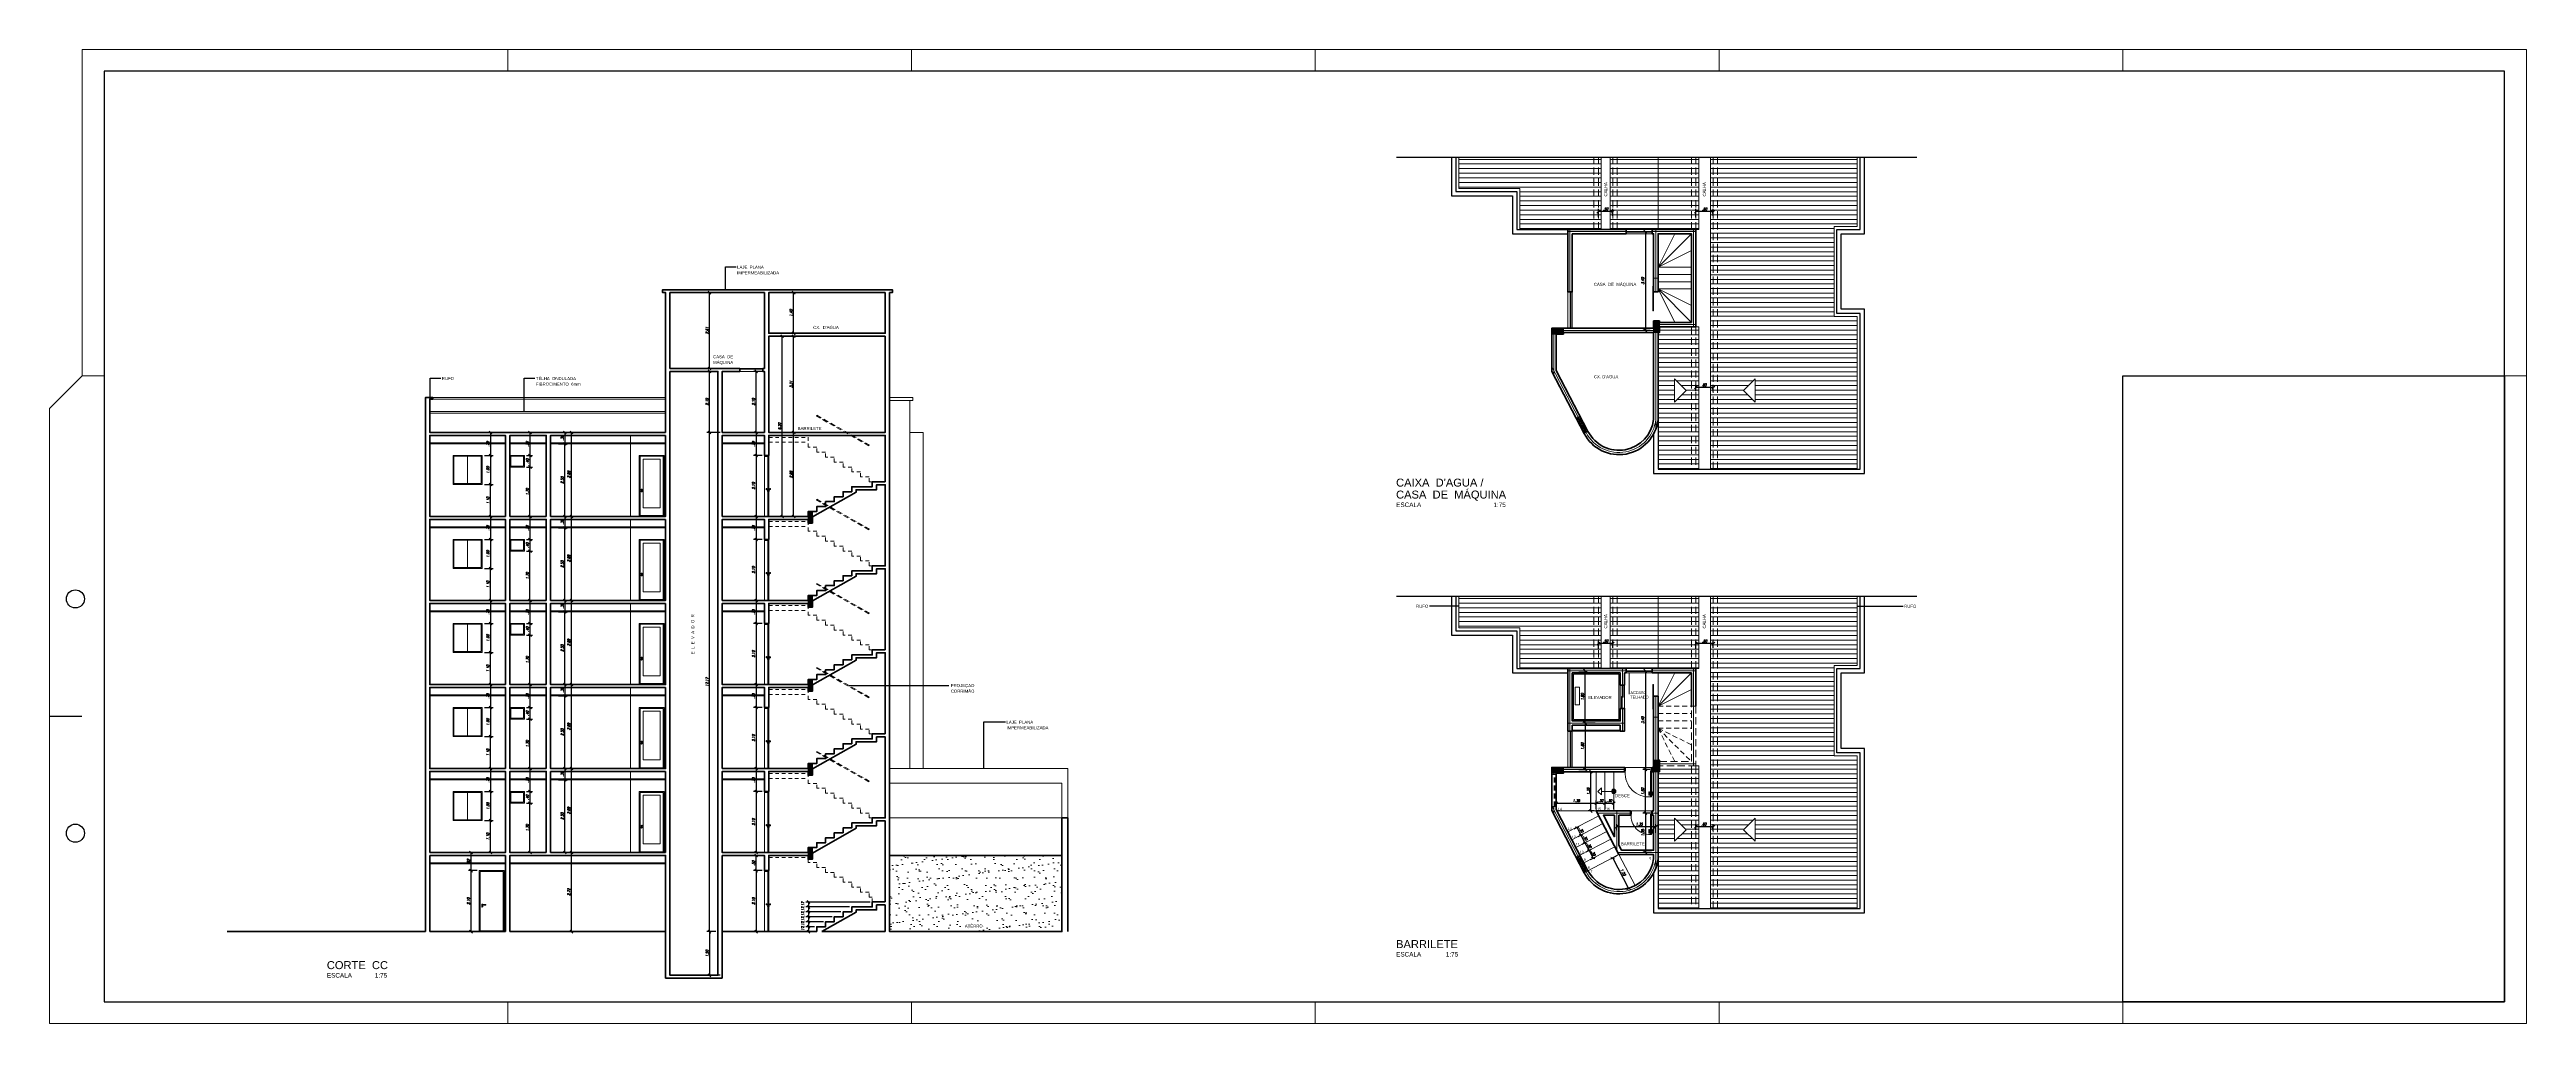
# Model space of a CAD drawing. Header units: millimetres. Extents: x 1865 to 2133, y 1062 to 1142.
# Drawn here: x 1956.5 to 2041.6, y 1106.3 to 1139.8 of the extents above; entities that cross this region are included whole.
import ezdxf

# ---------------------------------------------------------------- set-up
doc = ezdxf.new("R2010")
doc.units = ezdxf.units.MM
doc.header["$PDMODE"] = 35
doc.linetypes.add('HIDDEN', pattern=[0.375, 0.25, -0.125])
for name, color, linetype, lineweight in [('COBERTA', 34, 'Continuous', 9), ('Cota', 7, 'Continuous', 9), ('Eixo', 1, 'Continuous', 9), ('ESQ_INTER', 250, 'Continuous', 9), ('ESQUADRIAS', 250, 'Continuous', 9), ('PILAR', 7, 'Continuous', 5), ('Plarga', 7, 'Continuous', 40), ('texto', 7, 'Continuous', 13)]:
    doc.layers.add(name, color=color, linetype=linetype, lineweight=lineweight)
doc.layers.add('FORMATO', color=7, linetype='Continuous')
doc.layers.add('FÔRRO DE GÊSSO', color=133, linetype='Continuous')
doc.styles.add('arial', font='arial.ttf')
doc.styles.add('romans15', font='romans.shx', dxfattribs={"width": 0.9, "oblique": 15})
doc.styles.add('TARCISIO', font='arial.ttf')
doc.dimstyles.new('COTA_50', dxfattribs={"dimscale": 0.5, "dimtxt": 0.181, "dimasz": 0.193, "dimexe": 0.18, "dimexo": 0.15, "dimgap": 0.085, "dimtad": 1, "dimzin": 4, "dimdsep": 46, "dimtxsty": 'romans15', "dimblk1": 'OBLIQUE', "dimblk2": 'OBLIQUE', "dimsah": 1, "dimcen": 0.09, "dimclrd": 256, "dimclre": 256, "dimclrt": 256, "dimadec": 0, "dimazin": 0, "dimtfac": 1, "dimtmove": 2, "dimatfit": 3, "dimldrblk": 'NONE', "dimfxl": 1, "dimtolj": 1, "dimtzin": 1, "dimarcsym": 0})

# ---------------------------------------------------------------- blocks, each defined once
blk = doc.blocks.new('_OBLIQUE')
at = {"color": 0, "linetype": 'ByBlock'}
blk.add_line((-0.5, -0.5), (0.5, 0.5), dxfattribs=at)
blk = doc.blocks.new('*D3')
at = {"layer": 'Cota', "lineweight": -2, "transparency": 16777216}
for p, q in [((1971.411, 1117.163), (1971.712, 1117.163)), ((1971.622, 1117.163), (1971.622, 1116.163)), ((1971.411, 1116.163), (1971.712, 1116.163))]:
    blk.add_line(p, q, dxfattribs=at)
at = {"layer": 'Defpoints', "color": 0, "transparency": 16777216}
for p in [(1971.336, 1117.163), (1971.336, 1116.163), (1971.622, 1116.163)]:
    blk.add_point(p, dxfattribs=at)
at = {"layer": 'Cota', "lineweight": -2, "transparency": 16777216, "xscale": 0.0965, "yscale": 0.0965, "zscale": 0.0965}
for p, rotation in [((1971.622, 1117.163), 90), ((1971.622, 1116.163), 270)]:
    blk.add_blockref('_OBLIQUE', p, dxfattribs=dict(at, rotation=rotation))
at = {"layer": 'Cota', "transparency": 16777216, "insert": (1971.534, 1116.663), "char_height": 0.0905, "attachment_point": 5, "rotation": 90, "style": 'romans15'}
blk.add_mtext('\\A1;1.00', dxfattribs=at)
blk = doc.blocks.new('_None')
blk = doc.blocks.new('*D4')
at = {"layer": 'Cota', "lineweight": -2, "transparency": 16777216}
for p, q in [((1971.411, 1116.163), (1971.712, 1116.163)), ((1971.622, 1115.063), (1971.622, 1116.163)), ((1971.411, 1115.063), (1971.712, 1115.063))]:
    blk.add_line(p, q, dxfattribs=at)
at = {"layer": 'Defpoints', "color": 0, "transparency": 16777216}
for p in [(1971.336, 1116.163), (1971.622, 1116.163), (1971.336, 1115.063)]:
    blk.add_point(p, dxfattribs=at)
at = {"layer": 'Cota', "lineweight": -2, "transparency": 16777216, "xscale": 0.0965, "yscale": 0.0965, "zscale": 0.0965}
for p, rotation in [((1971.622, 1116.163), 90), ((1971.622, 1115.063), 270)]:
    blk.add_blockref('_OBLIQUE', p, dxfattribs=dict(at, rotation=rotation))
at = {"layer": 'Cota', "transparency": 16777216, "insert": (1971.534, 1115.613), "char_height": 0.0905, "attachment_point": 5, "rotation": 90, "style": 'romans15'}
blk.add_mtext('\\A1;1.10', dxfattribs=at)
blk = doc.blocks.new('*D5')
at = {"layer": 'Cota', "lineweight": -2, "transparency": 16777216}
for p, q in [((1971.411, 1117.953), (1971.712, 1117.953)), ((1971.622, 1117.953), (1971.622, 1117.163)), ((1971.411, 1117.163), (1971.712, 1117.163))]:
    blk.add_line(p, q, dxfattribs=at)
at = {"layer": 'Defpoints', "color": 0, "transparency": 16777216}
for p in [(1971.336, 1117.953), (1971.336, 1117.163), (1971.622, 1117.163)]:
    blk.add_point(p, dxfattribs=at)
at = {"layer": 'Cota', "lineweight": -2, "transparency": 16777216, "xscale": 0.0965, "yscale": 0.0965, "zscale": 0.0965}
for p, rotation in [((1971.622, 1117.953), 90), ((1971.622, 1117.163), 270)]:
    blk.add_blockref('_OBLIQUE', p, dxfattribs=dict(at, rotation=rotation))
at = {"layer": 'Cota', "transparency": 16777216, "insert": (1971.534, 1117.558), "char_height": 0.0905, "attachment_point": 5, "rotation": 90, "style": 'romans15'}
blk.add_mtext('\\A1;.79', dxfattribs=at)
blk = doc.blocks.new('*D6')
at = {"layer": 'Cota', "lineweight": -2, "transparency": 16777216}
for p, q in [((1972.861, 1117.163), (1973.068, 1117.163)), ((1972.978, 1117.163), (1972.978, 1116.763)), ((1972.861, 1116.763), (1973.068, 1116.763))]:
    blk.add_line(p, q, dxfattribs=at)
at = {"layer": 'Defpoints', "color": 0, "transparency": 16777216}
for p in [(1972.786, 1117.163), (1972.786, 1116.763), (1972.978, 1116.763)]:
    blk.add_point(p, dxfattribs=at)
at = {"layer": 'Cota', "lineweight": -2, "transparency": 16777216, "xscale": 0.0965, "yscale": 0.0965, "zscale": 0.0965}
for p, rotation in [((1972.978, 1117.163), 90), ((1972.978, 1116.763), 270)]:
    blk.add_blockref('_OBLIQUE', p, dxfattribs=dict(at, rotation=rotation))
at = {"layer": 'Cota', "transparency": 16777216, "insert": (1972.89, 1116.963), "char_height": 0.0905, "attachment_point": 5, "rotation": 90, "style": 'romans15'}
blk.add_mtext('\\A1;.40', dxfattribs=at)
blk = doc.blocks.new('*D7')
at = {"layer": 'Cota', "lineweight": -2, "transparency": 16777216}
for p, q in [((1972.861, 1116.763), (1973.068, 1116.763)), ((1972.978, 1115.063), (1972.978, 1116.763)), ((1972.767, 1115.063), (1973.068, 1115.063))]:
    blk.add_line(p, q, dxfattribs=at)
at = {"layer": 'Defpoints', "color": 0, "transparency": 16777216}
for p in [(1972.786, 1116.763), (1972.978, 1116.763), (1972.692, 1115.063)]:
    blk.add_point(p, dxfattribs=at)
at = {"layer": 'Cota', "lineweight": -2, "transparency": 16777216, "xscale": 0.0965, "yscale": 0.0965, "zscale": 0.0965}
for p, rotation in [((1972.978, 1116.763), 90), ((1972.978, 1115.063), 270)]:
    blk.add_blockref('_OBLIQUE', p, dxfattribs=dict(at, rotation=rotation))
at = {"layer": 'Cota', "transparency": 16777216, "insert": (1972.89, 1115.913), "char_height": 0.0905, "attachment_point": 5, "rotation": 90, "style": 'romans15'}
blk.add_mtext('\\A1;1.70', dxfattribs=at)
blk = doc.blocks.new('*D8')
at = {"layer": 'Cota', "lineweight": -2, "transparency": 16777216}
for p, q in [((1972.767, 1117.953), (1973.068, 1117.953)), ((1972.978, 1117.953), (1972.978, 1117.163)), ((1972.861, 1117.163), (1973.068, 1117.163))]:
    blk.add_line(p, q, dxfattribs=at)
at = {"layer": 'Defpoints', "color": 0, "transparency": 16777216}
for p in [(1972.692, 1117.953), (1972.786, 1117.163), (1972.978, 1117.163)]:
    blk.add_point(p, dxfattribs=at)
at = {"layer": 'Cota', "lineweight": -2, "transparency": 16777216, "xscale": 0.0965, "yscale": 0.0965, "zscale": 0.0965}
for p, rotation in [((1972.978, 1117.953), 90), ((1972.978, 1117.163), 270)]:
    blk.add_blockref('_OBLIQUE', p, dxfattribs=dict(at, rotation=rotation))
at = {"layer": 'Cota', "transparency": 16777216, "insert": (1972.89, 1117.558), "char_height": 0.0905, "attachment_point": 5, "rotation": 90, "style": 'romans15'}
blk.add_mtext('\\A1;.79', dxfattribs=at)
blk = doc.blocks.new('*D9')
at = {"layer": 'Cota', "lineweight": -2, "transparency": 16777216}
for p, q in [((1980.961, 1117.163), (1980.661, 1117.163)), ((1980.751, 1117.163), (1980.751, 1115.063)), ((1980.961, 1115.063), (1980.661, 1115.063))]:
    blk.add_line(p, q, dxfattribs=at)
at = {"layer": 'Defpoints', "color": 0, "transparency": 16777216}
for p in [(1981.036, 1117.163), (1980.751, 1115.063), (1981.036, 1115.063)]:
    blk.add_point(p, dxfattribs=at)
at = {"layer": 'Cota', "lineweight": -2, "transparency": 16777216, "xscale": 0.0965, "yscale": 0.0965, "zscale": 0.0965}
for p, rotation in [((1980.751, 1117.163), 90), ((1980.751, 1115.063), 270)]:
    blk.add_blockref('_OBLIQUE', p, dxfattribs=dict(at, rotation=rotation))
at = {"layer": 'Cota', "transparency": 16777216, "insert": (1980.663, 1116.113), "char_height": 0.0905, "attachment_point": 5, "rotation": 90, "style": 'romans15'}
blk.add_mtext('\\A1;2.10', dxfattribs=at)
blk = doc.blocks.new('*D10')
at = {"layer": 'Cota', "lineweight": -2, "transparency": 16777216}
for p, q in [((1980.961, 1117.953), (1980.661, 1117.953)), ((1980.751, 1117.953), (1980.751, 1117.163)), ((1980.961, 1117.163), (1980.661, 1117.163))]:
    blk.add_line(p, q, dxfattribs=at)
at = {"layer": 'Defpoints', "color": 0, "transparency": 16777216}
for p in [(1981.036, 1117.953), (1980.751, 1117.163), (1981.036, 1117.163)]:
    blk.add_point(p, dxfattribs=at)
at = {"layer": 'Cota', "lineweight": -2, "transparency": 16777216, "xscale": 0.0965, "yscale": 0.0965, "zscale": 0.0965}
for p, rotation in [((1980.751, 1117.953), 90), ((1980.751, 1117.163), 270)]:
    blk.add_blockref('_OBLIQUE', p, dxfattribs=dict(at, rotation=rotation))
at = {"layer": 'Cota', "transparency": 16777216, "insert": (1980.663, 1117.558), "char_height": 0.0905, "attachment_point": 5, "rotation": 90, "style": 'romans15'}
blk.add_mtext('\\A1;.79', dxfattribs=at)
blk = doc.blocks.new('*D13')
at = {"layer": 'Cota', "lineweight": -2, "transparency": 16777216}
for p, q in [((1971.411, 1120.053), (1971.712, 1120.053)), ((1971.622, 1120.053), (1971.622, 1119.053)), ((1971.411, 1119.053), (1971.712, 1119.053))]:
    blk.add_line(p, q, dxfattribs=at)
at = {"layer": 'Defpoints', "color": 0, "transparency": 16777216}
for p in [(1971.336, 1120.053), (1971.336, 1119.053), (1971.622, 1119.053)]:
    blk.add_point(p, dxfattribs=at)
at = {"layer": 'Cota', "lineweight": -2, "transparency": 16777216, "xscale": 0.0965, "yscale": 0.0965, "zscale": 0.0965}
for p, rotation in [((1971.622, 1120.053), 90), ((1971.622, 1119.053), 270)]:
    blk.add_blockref('_OBLIQUE', p, dxfattribs=dict(at, rotation=rotation))
at = {"layer": 'Cota', "transparency": 16777216, "insert": (1971.534, 1119.553), "char_height": 0.0905, "attachment_point": 5, "rotation": 90, "style": 'romans15'}
blk.add_mtext('\\A1;1.00', dxfattribs=at)
blk = doc.blocks.new('*D14')
at = {"layer": 'Cota', "lineweight": -2, "transparency": 16777216}
for p, q in [((1971.411, 1119.053), (1971.712, 1119.053)), ((1971.622, 1117.953), (1971.622, 1119.053)), ((1971.411, 1117.953), (1971.712, 1117.953))]:
    blk.add_line(p, q, dxfattribs=at)
at = {"layer": 'Defpoints', "color": 0, "transparency": 16777216}
for p in [(1971.336, 1119.053), (1971.622, 1119.053), (1971.336, 1117.953)]:
    blk.add_point(p, dxfattribs=at)
at = {"layer": 'Cota', "lineweight": -2, "transparency": 16777216, "xscale": 0.0965, "yscale": 0.0965, "zscale": 0.0965}
for p, rotation in [((1971.622, 1119.053), 90), ((1971.622, 1117.953), 270)]:
    blk.add_blockref('_OBLIQUE', p, dxfattribs=dict(at, rotation=rotation))
at = {"layer": 'Cota', "transparency": 16777216, "insert": (1971.534, 1118.503), "char_height": 0.0905, "attachment_point": 5, "rotation": 90, "style": 'romans15'}
blk.add_mtext('\\A1;1.10', dxfattribs=at)
blk = doc.blocks.new('*D15')
at = {"layer": 'Cota', "lineweight": -2, "transparency": 16777216}
for p, q in [((1971.411, 1120.843), (1971.712, 1120.843)), ((1971.622, 1120.843), (1971.622, 1120.053)), ((1971.411, 1120.053), (1971.712, 1120.053))]:
    blk.add_line(p, q, dxfattribs=at)
at = {"layer": 'Defpoints', "color": 0, "transparency": 16777216}
for p in [(1971.336, 1120.843), (1971.336, 1120.053), (1971.622, 1120.053)]:
    blk.add_point(p, dxfattribs=at)
at = {"layer": 'Cota', "lineweight": -2, "transparency": 16777216, "xscale": 0.0965, "yscale": 0.0965, "zscale": 0.0965}
for p, rotation in [((1971.622, 1120.843), 90), ((1971.622, 1120.053), 270)]:
    blk.add_blockref('_OBLIQUE', p, dxfattribs=dict(at, rotation=rotation))
at = {"layer": 'Cota', "transparency": 16777216, "insert": (1971.534, 1120.448), "char_height": 0.0905, "attachment_point": 5, "rotation": 90, "style": 'romans15'}
blk.add_mtext('\\A1;.79', dxfattribs=at)
blk = doc.blocks.new('*D16')
at = {"layer": 'Cota', "lineweight": -2, "transparency": 16777216}
for p, q in [((1972.861, 1120.053), (1973.068, 1120.053)), ((1972.861, 1119.653), (1973.068, 1119.653)), ((1972.978, 1120.053), (1972.978, 1119.653))]:
    blk.add_line(p, q, dxfattribs=at)
at = {"layer": 'Defpoints', "color": 0, "transparency": 16777216}
for p in [(1972.786, 1120.053), (1972.786, 1119.653), (1972.978, 1119.653)]:
    blk.add_point(p, dxfattribs=at)
at = {"layer": 'Cota', "lineweight": -2, "transparency": 16777216, "xscale": 0.0965, "yscale": 0.0965, "zscale": 0.0965}
for p, rotation in [((1972.978, 1120.053), 90), ((1972.978, 1119.653), 270)]:
    blk.add_blockref('_OBLIQUE', p, dxfattribs=dict(at, rotation=rotation))
at = {"layer": 'Cota', "transparency": 16777216, "insert": (1972.89, 1119.853), "char_height": 0.0905, "attachment_point": 5, "rotation": 90, "style": 'romans15'}
blk.add_mtext('\\A1;.40', dxfattribs=at)
blk = doc.blocks.new('*D17')
at = {"layer": 'Cota', "lineweight": -2, "transparency": 16777216}
for p, q in [((1972.861, 1119.653), (1973.068, 1119.653)), ((1972.978, 1117.953), (1972.978, 1119.653)), ((1972.767, 1117.953), (1973.068, 1117.953))]:
    blk.add_line(p, q, dxfattribs=at)
at = {"layer": 'Defpoints', "color": 0, "transparency": 16777216}
for p in [(1972.786, 1119.653), (1972.978, 1119.653), (1972.692, 1117.953)]:
    blk.add_point(p, dxfattribs=at)
at = {"layer": 'Cota', "lineweight": -2, "transparency": 16777216, "xscale": 0.0965, "yscale": 0.0965, "zscale": 0.0965}
for p, rotation in [((1972.978, 1119.653), 90), ((1972.978, 1117.953), 270)]:
    blk.add_blockref('_OBLIQUE', p, dxfattribs=dict(at, rotation=rotation))
at = {"layer": 'Cota', "transparency": 16777216, "insert": (1972.89, 1118.803), "char_height": 0.0905, "attachment_point": 5, "rotation": 90, "style": 'romans15'}
blk.add_mtext('\\A1;1.70', dxfattribs=at)
blk = doc.blocks.new('*D18')
at = {"layer": 'Cota', "lineweight": -2, "transparency": 16777216}
for p, q in [((1972.767, 1120.843), (1973.068, 1120.843)), ((1972.978, 1120.843), (1972.978, 1120.053)), ((1972.861, 1120.053), (1973.068, 1120.053))]:
    blk.add_line(p, q, dxfattribs=at)
at = {"layer": 'Defpoints', "color": 0, "transparency": 16777216}
for p in [(1972.692, 1120.843), (1972.786, 1120.053), (1972.978, 1120.053)]:
    blk.add_point(p, dxfattribs=at)
at = {"layer": 'Cota', "lineweight": -2, "transparency": 16777216, "xscale": 0.0965, "yscale": 0.0965, "zscale": 0.0965}
for p, rotation in [((1972.978, 1120.843), 90), ((1972.978, 1120.053), 270)]:
    blk.add_blockref('_OBLIQUE', p, dxfattribs=dict(at, rotation=rotation))
at = {"layer": 'Cota', "transparency": 16777216, "insert": (1972.89, 1120.448), "char_height": 0.0905, "attachment_point": 5, "rotation": 90, "style": 'romans15'}
blk.add_mtext('\\A1;.79', dxfattribs=at)
blk = doc.blocks.new('*D11')
at = {"layer": 'Cota', "lineweight": -2, "transparency": 16777216}
for p, q in [((1980.961, 1120.053), (1980.661, 1120.053)), ((1980.751, 1120.053), (1980.751, 1117.953)), ((1980.961, 1117.953), (1980.661, 1117.953))]:
    blk.add_line(p, q, dxfattribs=at)
at = {"layer": 'Defpoints', "color": 0, "transparency": 16777216}
for p in [(1981.036, 1120.053), (1980.751, 1117.953), (1981.036, 1117.953)]:
    blk.add_point(p, dxfattribs=at)
at = {"layer": 'Cota', "lineweight": -2, "transparency": 16777216, "xscale": 0.0965, "yscale": 0.0965, "zscale": 0.0965}
for p, rotation in [((1980.751, 1120.053), 90), ((1980.751, 1117.953), 270)]:
    blk.add_blockref('_OBLIQUE', p, dxfattribs=dict(at, rotation=rotation))
at = {"layer": 'Cota', "transparency": 16777216, "insert": (1980.663, 1119.003), "char_height": 0.0905, "attachment_point": 5, "rotation": 90, "style": 'romans15'}
blk.add_mtext('\\A1;2.10', dxfattribs=at)
blk = doc.blocks.new('*D12')
at = {"layer": 'Cota', "lineweight": -2, "transparency": 16777216}
for p, q in [((1980.961, 1120.843), (1980.661, 1120.843)), ((1980.751, 1120.843), (1980.751, 1120.053)), ((1980.961, 1120.053), (1980.661, 1120.053))]:
    blk.add_line(p, q, dxfattribs=at)
at = {"layer": 'Defpoints', "color": 0, "transparency": 16777216}
for p in [(1981.036, 1120.843), (1980.751, 1120.053), (1981.036, 1120.053)]:
    blk.add_point(p, dxfattribs=at)
at = {"layer": 'Cota', "lineweight": -2, "transparency": 16777216, "xscale": 0.0965, "yscale": 0.0965, "zscale": 0.0965}
for p, rotation in [((1980.751, 1120.843), 90), ((1980.751, 1120.053), 270)]:
    blk.add_blockref('_OBLIQUE', p, dxfattribs=dict(at, rotation=rotation))
at = {"layer": 'Cota', "transparency": 16777216, "insert": (1980.663, 1120.448), "char_height": 0.0905, "attachment_point": 5, "rotation": 90, "style": 'romans15'}
blk.add_mtext('\\A1;.79', dxfattribs=at)
blk = doc.blocks.new('*D19')
at = {"layer": 'Cota', "lineweight": -2, "transparency": 16777216}
for p, q in [((1971.411, 1122.943), (1971.712, 1122.943)), ((1971.622, 1122.943), (1971.622, 1121.943)), ((1971.411, 1121.943), (1971.712, 1121.943))]:
    blk.add_line(p, q, dxfattribs=at)
at = {"layer": 'Defpoints', "color": 0, "transparency": 16777216}
for p in [(1971.336, 1122.943), (1971.336, 1121.943), (1971.622, 1121.943)]:
    blk.add_point(p, dxfattribs=at)
at = {"layer": 'Cota', "lineweight": -2, "transparency": 16777216, "xscale": 0.0965, "yscale": 0.0965, "zscale": 0.0965}
for p, rotation in [((1971.622, 1122.943), 90), ((1971.622, 1121.943), 270)]:
    blk.add_blockref('_OBLIQUE', p, dxfattribs=dict(at, rotation=rotation))
at = {"layer": 'Cota', "transparency": 16777216, "insert": (1971.534, 1122.443), "char_height": 0.0905, "attachment_point": 5, "rotation": 90, "style": 'romans15'}
blk.add_mtext('\\A1;1.00', dxfattribs=at)
blk = doc.blocks.new('*D20')
at = {"layer": 'Cota', "lineweight": -2, "transparency": 16777216}
for p, q in [((1971.411, 1121.943), (1971.712, 1121.943)), ((1971.622, 1120.843), (1971.622, 1121.943)), ((1971.411, 1120.843), (1971.712, 1120.843))]:
    blk.add_line(p, q, dxfattribs=at)
at = {"layer": 'Defpoints', "color": 0, "transparency": 16777216}
for p in [(1971.336, 1121.943), (1971.622, 1121.943), (1971.336, 1120.843)]:
    blk.add_point(p, dxfattribs=at)
at = {"layer": 'Cota', "lineweight": -2, "transparency": 16777216, "xscale": 0.0965, "yscale": 0.0965, "zscale": 0.0965}
for p, rotation in [((1971.622, 1121.943), 90), ((1971.622, 1120.843), 270)]:
    blk.add_blockref('_OBLIQUE', p, dxfattribs=dict(at, rotation=rotation))
at = {"layer": 'Cota', "transparency": 16777216, "insert": (1971.534, 1121.393), "char_height": 0.0905, "attachment_point": 5, "rotation": 90, "style": 'romans15'}
blk.add_mtext('\\A1;1.10', dxfattribs=at)
blk = doc.blocks.new('*D21')
at = {"layer": 'Cota', "lineweight": -2, "transparency": 16777216}
for p, q in [((1971.411, 1123.733), (1971.712, 1123.733)), ((1971.622, 1123.733), (1971.622, 1122.943)), ((1971.411, 1122.943), (1971.712, 1122.943))]:
    blk.add_line(p, q, dxfattribs=at)
at = {"layer": 'Defpoints', "color": 0, "transparency": 16777216}
for p in [(1971.336, 1123.733), (1971.336, 1122.943), (1971.622, 1122.943)]:
    blk.add_point(p, dxfattribs=at)
at = {"layer": 'Cota', "lineweight": -2, "transparency": 16777216, "xscale": 0.0965, "yscale": 0.0965, "zscale": 0.0965}
for p, rotation in [((1971.622, 1123.733), 90), ((1971.622, 1122.943), 270)]:
    blk.add_blockref('_OBLIQUE', p, dxfattribs=dict(at, rotation=rotation))
at = {"layer": 'Cota', "transparency": 16777216, "insert": (1971.534, 1123.338), "char_height": 0.0905, "attachment_point": 5, "rotation": 90, "style": 'romans15'}
blk.add_mtext('\\A1;.79', dxfattribs=at)
blk = doc.blocks.new('*D22')
at = {"layer": 'Cota', "lineweight": -2, "transparency": 16777216}
for p, q in [((1972.861, 1122.943), (1973.068, 1122.943)), ((1972.978, 1122.943), (1972.978, 1122.543)), ((1972.861, 1122.543), (1973.068, 1122.543))]:
    blk.add_line(p, q, dxfattribs=at)
at = {"layer": 'Defpoints', "color": 0, "transparency": 16777216}
for p in [(1972.786, 1122.943), (1972.786, 1122.543), (1972.978, 1122.543)]:
    blk.add_point(p, dxfattribs=at)
at = {"layer": 'Cota', "lineweight": -2, "transparency": 16777216, "xscale": 0.0965, "yscale": 0.0965, "zscale": 0.0965}
for p, rotation in [((1972.978, 1122.943), 90), ((1972.978, 1122.543), 270)]:
    blk.add_blockref('_OBLIQUE', p, dxfattribs=dict(at, rotation=rotation))
at = {"layer": 'Cota', "transparency": 16777216, "insert": (1972.89, 1122.743), "char_height": 0.0905, "attachment_point": 5, "rotation": 90, "style": 'romans15'}
blk.add_mtext('\\A1;.40', dxfattribs=at)
blk = doc.blocks.new('*D23')
at = {"layer": 'Cota', "lineweight": -2, "transparency": 16777216}
for p, q in [((1972.861, 1122.543), (1973.068, 1122.543)), ((1972.978, 1120.843), (1972.978, 1122.543)), ((1972.767, 1120.843), (1973.068, 1120.843))]:
    blk.add_line(p, q, dxfattribs=at)
at = {"layer": 'Defpoints', "color": 0, "transparency": 16777216}
for p in [(1972.786, 1122.543), (1972.978, 1122.543), (1972.692, 1120.843)]:
    blk.add_point(p, dxfattribs=at)
at = {"layer": 'Cota', "lineweight": -2, "transparency": 16777216, "xscale": 0.0965, "yscale": 0.0965, "zscale": 0.0965}
for p, rotation in [((1972.978, 1122.543), 90), ((1972.978, 1120.843), 270)]:
    blk.add_blockref('_OBLIQUE', p, dxfattribs=dict(at, rotation=rotation))
at = {"layer": 'Cota', "transparency": 16777216, "insert": (1972.89, 1121.693), "char_height": 0.0905, "attachment_point": 5, "rotation": 90, "style": 'romans15'}
blk.add_mtext('\\A1;1.70', dxfattribs=at)
blk = doc.blocks.new('*D24')
at = {"layer": 'Cota', "lineweight": -2, "transparency": 16777216}
for p, q in [((1972.767, 1123.733), (1973.068, 1123.733)), ((1972.978, 1123.733), (1972.978, 1122.943)), ((1972.861, 1122.943), (1973.068, 1122.943))]:
    blk.add_line(p, q, dxfattribs=at)
at = {"layer": 'Defpoints', "color": 0, "transparency": 16777216}
for p in [(1972.692, 1123.733), (1972.786, 1122.943), (1972.978, 1122.943)]:
    blk.add_point(p, dxfattribs=at)
at = {"layer": 'Cota', "lineweight": -2, "transparency": 16777216, "xscale": 0.0965, "yscale": 0.0965, "zscale": 0.0965}
for p, rotation in [((1972.978, 1123.733), 90), ((1972.978, 1122.943), 270)]:
    blk.add_blockref('_OBLIQUE', p, dxfattribs=dict(at, rotation=rotation))
at = {"layer": 'Cota', "transparency": 16777216, "insert": (1972.89, 1123.338), "char_height": 0.0905, "attachment_point": 5, "rotation": 90, "style": 'romans15'}
blk.add_mtext('\\A1;.79', dxfattribs=at)
blk = doc.blocks.new('*D25')
at = {"layer": 'Cota', "lineweight": -2, "transparency": 16777216}
for p, q in [((1980.961, 1122.943), (1980.661, 1122.943)), ((1980.751, 1122.943), (1980.751, 1120.843)), ((1980.961, 1120.843), (1980.661, 1120.843))]:
    blk.add_line(p, q, dxfattribs=at)
at = {"layer": 'Defpoints', "color": 0, "transparency": 16777216}
for p in [(1981.036, 1122.943), (1980.751, 1120.843), (1981.036, 1120.843)]:
    blk.add_point(p, dxfattribs=at)
at = {"layer": 'Cota', "lineweight": -2, "transparency": 16777216, "xscale": 0.0965, "yscale": 0.0965, "zscale": 0.0965}
for p, rotation in [((1980.751, 1122.943), 90), ((1980.751, 1120.843), 270)]:
    blk.add_blockref('_OBLIQUE', p, dxfattribs=dict(at, rotation=rotation))
at = {"layer": 'Cota', "transparency": 16777216, "insert": (1980.663, 1121.893), "char_height": 0.0905, "attachment_point": 5, "rotation": 90, "style": 'romans15'}
blk.add_mtext('\\A1;2.10', dxfattribs=at)
blk = doc.blocks.new('*D26')
at = {"layer": 'Cota', "lineweight": -2, "transparency": 16777216}
for p, q in [((1980.961, 1123.733), (1980.661, 1123.733)), ((1980.751, 1123.733), (1980.751, 1122.943)), ((1980.961, 1122.943), (1980.661, 1122.943))]:
    blk.add_line(p, q, dxfattribs=at)
at = {"layer": 'Defpoints', "color": 0, "transparency": 16777216}
for p in [(1981.036, 1123.733), (1980.751, 1122.943), (1981.036, 1122.943)]:
    blk.add_point(p, dxfattribs=at)
at = {"layer": 'Cota', "lineweight": -2, "transparency": 16777216, "xscale": 0.0965, "yscale": 0.0965, "zscale": 0.0965}
for p, rotation in [((1980.751, 1123.733), 90), ((1980.751, 1122.943), 270)]:
    blk.add_blockref('_OBLIQUE', p, dxfattribs=dict(at, rotation=rotation))
at = {"layer": 'Cota', "transparency": 16777216, "insert": (1980.663, 1123.338), "char_height": 0.0905, "attachment_point": 5, "rotation": 90, "style": 'romans15'}
blk.add_mtext('\\A1;.79', dxfattribs=at)
blk = doc.blocks.new('*D43')
at = {"layer": 'Cota', "lineweight": -2, "transparency": 16777216}
for p, q in [((1971.411, 1125.833), (1971.712, 1125.833)), ((1971.622, 1125.833), (1971.622, 1124.833)), ((1971.411, 1124.833), (1971.712, 1124.833))]:
    blk.add_line(p, q, dxfattribs=at)
at = {"layer": 'Defpoints', "color": 0, "lineweight": 30, "transparency": 16777216}
for p in [(1971.336, 1125.833), (1971.336, 1124.833), (1971.622, 1124.833)]:
    blk.add_point(p, dxfattribs=at)
at = {"layer": 'Cota', "lineweight": -2, "transparency": 16777216, "xscale": 0.0965, "yscale": 0.0965, "zscale": 0.0965}
for p, rotation in [((1971.622, 1125.833), 90), ((1971.622, 1124.833), 270)]:
    blk.add_blockref('_OBLIQUE', p, dxfattribs=dict(at, rotation=rotation))
at = {"layer": 'Cota', "transparency": 16777216, "insert": (1971.534, 1125.333), "char_height": 0.0905, "attachment_point": 5, "rotation": 90, "style": 'romans15'}
blk.add_mtext('\\A1;1.00', dxfattribs=at)
blk = doc.blocks.new('*D44')
at = {"layer": 'Cota', "lineweight": -2, "transparency": 16777216}
for p, q in [((1971.411, 1124.833), (1971.712, 1124.833)), ((1971.622, 1123.733), (1971.622, 1124.833)), ((1971.411, 1123.733), (1971.712, 1123.733))]:
    blk.add_line(p, q, dxfattribs=at)
at = {"layer": 'Defpoints', "color": 0, "lineweight": 30, "transparency": 16777216}
for p in [(1971.336, 1124.833), (1971.622, 1124.833), (1971.336, 1123.733)]:
    blk.add_point(p, dxfattribs=at)
at = {"layer": 'Cota', "lineweight": -2, "transparency": 16777216, "xscale": 0.0965, "yscale": 0.0965, "zscale": 0.0965}
for p, rotation in [((1971.622, 1124.833), 90), ((1971.622, 1123.733), 270)]:
    blk.add_blockref('_OBLIQUE', p, dxfattribs=dict(at, rotation=rotation))
at = {"layer": 'Cota', "transparency": 16777216, "insert": (1971.534, 1124.283), "char_height": 0.0905, "attachment_point": 5, "rotation": 90, "style": 'romans15'}
blk.add_mtext('\\A1;1.10', dxfattribs=at)
blk = doc.blocks.new('*D45')
at = {"layer": 'Cota', "lineweight": -2, "transparency": 16777216}
for p, q in [((1971.411, 1126.623), (1971.712, 1126.623)), ((1971.622, 1126.623), (1971.622, 1125.833)), ((1971.411, 1125.833), (1971.712, 1125.833))]:
    blk.add_line(p, q, dxfattribs=at)
at = {"layer": 'Defpoints', "color": 0, "lineweight": 30, "transparency": 16777216}
for p in [(1971.336, 1126.623), (1971.336, 1125.833), (1971.622, 1125.833)]:
    blk.add_point(p, dxfattribs=at)
at = {"layer": 'Cota', "lineweight": -2, "transparency": 16777216, "xscale": 0.0965, "yscale": 0.0965, "zscale": 0.0965}
for p, rotation in [((1971.622, 1126.623), 90), ((1971.622, 1125.833), 270)]:
    blk.add_blockref('_OBLIQUE', p, dxfattribs=dict(at, rotation=rotation))
at = {"layer": 'Cota', "transparency": 16777216, "insert": (1971.534, 1126.228), "char_height": 0.0905, "attachment_point": 5, "rotation": 90, "style": 'romans15'}
blk.add_mtext('\\A1;.79', dxfattribs=at)
blk = doc.blocks.new('*D46')
at = {"layer": 'Cota', "lineweight": -2, "transparency": 16777216}
for p, q in [((1972.861, 1125.833), (1973.068, 1125.833)), ((1972.861, 1125.433), (1973.068, 1125.433)), ((1972.978, 1125.833), (1972.978, 1125.433))]:
    blk.add_line(p, q, dxfattribs=at)
at = {"layer": 'Defpoints', "color": 0, "lineweight": 30, "transparency": 16777216}
for p in [(1972.786, 1125.833), (1972.786, 1125.433), (1972.978, 1125.433)]:
    blk.add_point(p, dxfattribs=at)
at = {"layer": 'Cota', "lineweight": -2, "transparency": 16777216, "xscale": 0.0965, "yscale": 0.0965, "zscale": 0.0965}
for p, rotation in [((1972.978, 1125.833), 90), ((1972.978, 1125.433), 270)]:
    blk.add_blockref('_OBLIQUE', p, dxfattribs=dict(at, rotation=rotation))
at = {"layer": 'Cota', "transparency": 16777216, "insert": (1972.89, 1125.633), "char_height": 0.0905, "attachment_point": 5, "rotation": 90, "style": 'romans15'}
blk.add_mtext('\\A1;.40', dxfattribs=at)
blk = doc.blocks.new('*D47')
at = {"layer": 'Cota', "lineweight": -2, "transparency": 16777216}
for p, q in [((1972.861, 1125.433), (1973.068, 1125.433)), ((1972.978, 1123.733), (1972.978, 1125.433)), ((1972.767, 1123.733), (1973.068, 1123.733))]:
    blk.add_line(p, q, dxfattribs=at)
at = {"layer": 'Defpoints', "color": 0, "lineweight": 30, "transparency": 16777216}
for p in [(1972.786, 1125.433), (1972.978, 1125.433), (1972.692, 1123.733)]:
    blk.add_point(p, dxfattribs=at)
at = {"layer": 'Cota', "lineweight": -2, "transparency": 16777216, "xscale": 0.0965, "yscale": 0.0965, "zscale": 0.0965}
for p, rotation in [((1972.978, 1125.433), 90), ((1972.978, 1123.733), 270)]:
    blk.add_blockref('_OBLIQUE', p, dxfattribs=dict(at, rotation=rotation))
at = {"layer": 'Cota', "transparency": 16777216, "insert": (1972.89, 1124.583), "char_height": 0.0905, "attachment_point": 5, "rotation": 90, "style": 'romans15'}
blk.add_mtext('\\A1;1.70', dxfattribs=at)
blk = doc.blocks.new('*D48')
at = {"layer": 'Cota', "lineweight": -2, "transparency": 16777216}
for p, q in [((1972.767, 1126.623), (1973.068, 1126.623)), ((1972.978, 1126.623), (1972.978, 1125.833)), ((1972.861, 1125.833), (1973.068, 1125.833))]:
    blk.add_line(p, q, dxfattribs=at)
at = {"layer": 'Defpoints', "color": 0, "lineweight": 30, "transparency": 16777216}
for p in [(1972.692, 1126.623), (1972.786, 1125.833), (1972.978, 1125.833)]:
    blk.add_point(p, dxfattribs=at)
at = {"layer": 'Cota', "lineweight": -2, "transparency": 16777216, "xscale": 0.0965, "yscale": 0.0965, "zscale": 0.0965}
for p, rotation in [((1972.978, 1126.623), 90), ((1972.978, 1125.833), 270)]:
    blk.add_blockref('_OBLIQUE', p, dxfattribs=dict(at, rotation=rotation))
at = {"layer": 'Cota', "transparency": 16777216, "insert": (1972.89, 1126.228), "char_height": 0.0905, "attachment_point": 5, "rotation": 90, "style": 'romans15'}
blk.add_mtext('\\A1;.79', dxfattribs=at)
blk = doc.blocks.new('*D49')
at = {"layer": 'Cota', "lineweight": -2, "transparency": 16777216}
for p, q in [((1980.961, 1125.833), (1980.661, 1125.833)), ((1980.751, 1125.833), (1980.751, 1123.733)), ((1980.961, 1123.733), (1980.661, 1123.733))]:
    blk.add_line(p, q, dxfattribs=at)
at = {"layer": 'Defpoints', "color": 0, "lineweight": 30, "transparency": 16777216}
for p in [(1981.036, 1125.833), (1980.751, 1123.733), (1981.036, 1123.733)]:
    blk.add_point(p, dxfattribs=at)
at = {"layer": 'Cota', "lineweight": -2, "transparency": 16777216, "xscale": 0.0965, "yscale": 0.0965, "zscale": 0.0965}
for p, rotation in [((1980.751, 1125.833), 90), ((1980.751, 1123.733), 270)]:
    blk.add_blockref('_OBLIQUE', p, dxfattribs=dict(at, rotation=rotation))
at = {"layer": 'Cota', "transparency": 16777216, "insert": (1980.663, 1124.783), "char_height": 0.0905, "attachment_point": 5, "rotation": 90, "style": 'romans15'}
blk.add_mtext('\\A1;2.10', dxfattribs=at)
blk = doc.blocks.new('*D50')
at = {"layer": 'Cota', "lineweight": -2, "transparency": 16777216}
for p, q in [((1980.961, 1126.623), (1980.661, 1126.623)), ((1980.751, 1126.623), (1980.751, 1125.833)), ((1980.961, 1125.833), (1980.661, 1125.833))]:
    blk.add_line(p, q, dxfattribs=at)
at = {"layer": 'Defpoints', "color": 0, "lineweight": 30, "transparency": 16777216}
for p in [(1981.036, 1126.623), (1980.751, 1125.833), (1981.036, 1125.833)]:
    blk.add_point(p, dxfattribs=at)
at = {"layer": 'Cota', "lineweight": -2, "transparency": 16777216, "xscale": 0.0965, "yscale": 0.0965, "zscale": 0.0965}
for p, rotation in [((1980.751, 1126.623), 90), ((1980.751, 1125.833), 270)]:
    blk.add_blockref('_OBLIQUE', p, dxfattribs=dict(at, rotation=rotation))
at = {"layer": 'Cota', "transparency": 16777216, "insert": (1980.663, 1126.228), "char_height": 0.0905, "attachment_point": 5, "rotation": 90, "style": 'romans15'}
blk.add_mtext('\\A1;.79', dxfattribs=at)
blk = doc.blocks.new('*D51')
at = {"layer": 'Cota', "lineweight": -2, "transparency": 16777216}
for p, q in [((1980.961, 1114.273), (1980.661, 1114.273)), ((1980.751, 1114.273), (1980.751, 1112.173)), ((1980.961, 1112.173), (1980.661, 1112.173))]:
    blk.add_line(p, q, dxfattribs=at)
at = {"layer": 'Defpoints', "color": 0, "transparency": 16777216}
for p in [(1981.036, 1114.273), (1980.751, 1112.173), (1981.036, 1112.173)]:
    blk.add_point(p, dxfattribs=at)
at = {"layer": 'Cota', "lineweight": -2, "transparency": 16777216, "xscale": 0.0965, "yscale": 0.0965, "zscale": 0.0965}
for p, rotation in [((1980.751, 1114.273), 90), ((1980.751, 1112.173), 270)]:
    blk.add_blockref('_OBLIQUE', p, dxfattribs=dict(at, rotation=rotation))
at = {"layer": 'Cota', "transparency": 16777216, "insert": (1980.663, 1113.223), "char_height": 0.0905, "attachment_point": 5, "rotation": 90, "style": 'romans15'}
blk.add_mtext('\\A1;2.10', dxfattribs=at)
blk = doc.blocks.new('*D52')
at = {"layer": 'Cota', "lineweight": -2, "transparency": 16777216}
for p, q in [((1980.961, 1115.063), (1980.661, 1115.063)), ((1980.751, 1115.063), (1980.751, 1114.273)), ((1980.961, 1114.273), (1980.661, 1114.273))]:
    blk.add_line(p, q, dxfattribs=at)
at = {"layer": 'Defpoints', "color": 0, "transparency": 16777216}
for p in [(1981.036, 1115.063), (1980.751, 1114.273), (1981.036, 1114.273)]:
    blk.add_point(p, dxfattribs=at)
at = {"layer": 'Cota', "lineweight": -2, "transparency": 16777216, "xscale": 0.0965, "yscale": 0.0965, "zscale": 0.0965}
for p, rotation in [((1980.751, 1115.063), 90), ((1980.751, 1114.273), 270)]:
    blk.add_blockref('_OBLIQUE', p, dxfattribs=dict(at, rotation=rotation))
at = {"layer": 'Cota', "transparency": 16777216, "insert": (1980.663, 1114.668), "char_height": 0.0905, "attachment_point": 5, "rotation": 90, "style": 'romans15'}
blk.add_mtext('\\A1;.79', dxfattribs=at)
blk = doc.blocks.new('*D53')
at = {"layer": 'Cota', "lineweight": -2, "transparency": 16777216}
for p, q in [((1980.961, 1111.553), (1980.661, 1111.553)), ((1980.751, 1111.553), (1980.751, 1109.453)), ((1980.961, 1109.453), (1980.661, 1109.453))]:
    blk.add_line(p, q, dxfattribs=at)
at = {"layer": 'Defpoints', "color": 0, "transparency": 16777216}
for p in [(1981.036, 1111.553), (1980.751, 1109.453), (1981.036, 1109.453)]:
    blk.add_point(p, dxfattribs=at)
at = {"layer": 'Cota', "lineweight": -2, "transparency": 16777216, "xscale": 0.0965, "yscale": 0.0965, "zscale": 0.0965}
for p, rotation in [((1980.751, 1111.553), 90), ((1980.751, 1109.453), 270)]:
    blk.add_blockref('_OBLIQUE', p, dxfattribs=dict(at, rotation=rotation))
at = {"layer": 'Cota', "transparency": 16777216, "insert": (1980.663, 1110.503), "char_height": 0.0905, "attachment_point": 5, "rotation": 90, "style": 'romans15'}
blk.add_mtext('\\A1;2.10', dxfattribs=at)
blk = doc.blocks.new('*D54')
at = {"layer": 'Cota', "lineweight": -2, "transparency": 16777216}
for p, q in [((1980.961, 1112.073), (1980.661, 1112.073)), ((1980.751, 1111.553), (1980.751, 1112.073)), ((1980.961, 1111.553), (1980.661, 1111.553))]:
    blk.add_line(p, q, dxfattribs=at)
at = {"layer": 'Defpoints', "color": 0, "transparency": 16777216}
for p in [(1980.751, 1112.073), (1981.036, 1112.073), (1981.036, 1111.553)]:
    blk.add_point(p, dxfattribs=at)
at = {"layer": 'Cota', "lineweight": -2, "transparency": 16777216, "xscale": 0.0965, "yscale": 0.0965, "zscale": 0.0965}
for p, rotation in [((1980.751, 1112.073), 90), ((1980.751, 1111.553), 270)]:
    blk.add_blockref('_OBLIQUE', p, dxfattribs=dict(at, rotation=rotation))
at = {"layer": 'Cota', "transparency": 16777216, "insert": (1980.663, 1111.813), "char_height": 0.0905, "attachment_point": 5, "rotation": 90, "style": 'romans15'}
blk.add_mtext('\\A1;.52', dxfattribs=at)
blk = doc.blocks.new('*D55')
at = {"layer": 'Cota', "lineweight": -2, "transparency": 16777216}
for p, q in [((1971.411, 1114.273), (1971.712, 1114.273)), ((1971.622, 1114.273), (1971.622, 1113.273)), ((1971.411, 1113.273), (1971.712, 1113.273))]:
    blk.add_line(p, q, dxfattribs=at)
at = {"layer": 'Defpoints', "color": 0, "transparency": 16777216}
for p in [(1971.336, 1114.273), (1971.336, 1113.273), (1971.622, 1113.273)]:
    blk.add_point(p, dxfattribs=at)
at = {"layer": 'Cota', "lineweight": -2, "transparency": 16777216, "xscale": 0.0965, "yscale": 0.0965, "zscale": 0.0965}
for p, rotation in [((1971.622, 1114.273), 90), ((1971.622, 1113.273), 270)]:
    blk.add_blockref('_OBLIQUE', p, dxfattribs=dict(at, rotation=rotation))
at = {"layer": 'Cota', "transparency": 16777216, "insert": (1971.534, 1113.773), "char_height": 0.0905, "attachment_point": 5, "rotation": 90, "style": 'romans15'}
blk.add_mtext('\\A1;1.00', dxfattribs=at)
blk = doc.blocks.new('*D56')
at = {"layer": 'Cota', "lineweight": -2, "transparency": 16777216}
for p, q in [((1971.411, 1113.273), (1971.712, 1113.273)), ((1971.622, 1112.173), (1971.622, 1113.273)), ((1971.411, 1112.173), (1971.712, 1112.173))]:
    blk.add_line(p, q, dxfattribs=at)
at = {"layer": 'Defpoints', "color": 0, "transparency": 16777216}
for p in [(1971.336, 1113.273), (1971.622, 1113.273), (1971.336, 1112.173)]:
    blk.add_point(p, dxfattribs=at)
at = {"layer": 'Cota', "lineweight": -2, "transparency": 16777216, "xscale": 0.0965, "yscale": 0.0965, "zscale": 0.0965}
for p, rotation in [((1971.622, 1113.273), 90), ((1971.622, 1112.173), 270)]:
    blk.add_blockref('_OBLIQUE', p, dxfattribs=dict(at, rotation=rotation))
at = {"layer": 'Cota', "transparency": 16777216, "insert": (1971.534, 1112.723), "char_height": 0.0905, "attachment_point": 5, "rotation": 90, "style": 'romans15'}
blk.add_mtext('\\A1;1.10', dxfattribs=at)
blk = doc.blocks.new('*D57')
at = {"layer": 'Cota', "lineweight": -2, "transparency": 16777216}
for p, q in [((1971.411, 1115.063), (1971.712, 1115.063)), ((1971.622, 1115.063), (1971.622, 1114.273)), ((1971.411, 1114.273), (1971.712, 1114.273))]:
    blk.add_line(p, q, dxfattribs=at)
at = {"layer": 'Defpoints', "color": 0, "transparency": 16777216}
for p in [(1971.336, 1115.063), (1971.336, 1114.273), (1971.622, 1114.273)]:
    blk.add_point(p, dxfattribs=at)
at = {"layer": 'Cota', "lineweight": -2, "transparency": 16777216, "xscale": 0.0965, "yscale": 0.0965, "zscale": 0.0965}
for p, rotation in [((1971.622, 1115.063), 90), ((1971.622, 1114.273), 270)]:
    blk.add_blockref('_OBLIQUE', p, dxfattribs=dict(at, rotation=rotation))
at = {"layer": 'Cota', "transparency": 16777216, "insert": (1971.534, 1114.668), "char_height": 0.0905, "attachment_point": 5, "rotation": 90, "style": 'romans15'}
blk.add_mtext('\\A1;.79', dxfattribs=at)
blk = doc.blocks.new('*D58')
at = {"layer": 'Cota', "lineweight": -2, "transparency": 16777216}
for p, q in [((1972.861, 1114.273), (1973.068, 1114.273)), ((1972.861, 1113.873), (1973.068, 1113.873)), ((1972.978, 1114.273), (1972.978, 1113.873))]:
    blk.add_line(p, q, dxfattribs=at)
at = {"layer": 'Defpoints', "color": 0, "transparency": 16777216}
for p in [(1972.786, 1114.273), (1972.786, 1113.873), (1972.978, 1113.873)]:
    blk.add_point(p, dxfattribs=at)
at = {"layer": 'Cota', "lineweight": -2, "transparency": 16777216, "xscale": 0.0965, "yscale": 0.0965, "zscale": 0.0965}
for p, rotation in [((1972.978, 1114.273), 90), ((1972.978, 1113.873), 270)]:
    blk.add_blockref('_OBLIQUE', p, dxfattribs=dict(at, rotation=rotation))
at = {"layer": 'Cota', "transparency": 16777216, "insert": (1972.89, 1114.073), "char_height": 0.0905, "attachment_point": 5, "rotation": 90, "style": 'romans15'}
blk.add_mtext('\\A1;.40', dxfattribs=at)
blk = doc.blocks.new('*D59')
at = {"layer": 'Cota', "lineweight": -2, "transparency": 16777216}
for p, q in [((1972.861, 1113.873), (1973.068, 1113.873)), ((1972.978, 1112.173), (1972.978, 1113.873)), ((1972.767, 1112.173), (1973.068, 1112.173))]:
    blk.add_line(p, q, dxfattribs=at)
at = {"layer": 'Defpoints', "color": 0, "transparency": 16777216}
for p in [(1972.786, 1113.873), (1972.978, 1113.873), (1972.692, 1112.173)]:
    blk.add_point(p, dxfattribs=at)
at = {"layer": 'Cota', "lineweight": -2, "transparency": 16777216, "xscale": 0.0965, "yscale": 0.0965, "zscale": 0.0965}
for p, rotation in [((1972.978, 1113.873), 90), ((1972.978, 1112.173), 270)]:
    blk.add_blockref('_OBLIQUE', p, dxfattribs=dict(at, rotation=rotation))
at = {"layer": 'Cota', "transparency": 16777216, "insert": (1972.89, 1113.023), "char_height": 0.0905, "attachment_point": 5, "rotation": 90, "style": 'romans15'}
blk.add_mtext('\\A1;1.70', dxfattribs=at)
blk = doc.blocks.new('*D60')
at = {"layer": 'Cota', "lineweight": -2, "transparency": 16777216}
for p, q in [((1972.767, 1115.063), (1973.068, 1115.063)), ((1972.978, 1115.063), (1972.978, 1114.273)), ((1972.861, 1114.273), (1973.068, 1114.273))]:
    blk.add_line(p, q, dxfattribs=at)
at = {"layer": 'Defpoints', "color": 0, "transparency": 16777216}
for p in [(1972.692, 1115.063), (1972.786, 1114.273), (1972.978, 1114.273)]:
    blk.add_point(p, dxfattribs=at)
at = {"layer": 'Cota', "lineweight": -2, "transparency": 16777216, "xscale": 0.0965, "yscale": 0.0965, "zscale": 0.0965}
for p, rotation in [((1972.978, 1115.063), 90), ((1972.978, 1114.273), 270)]:
    blk.add_blockref('_OBLIQUE', p, dxfattribs=dict(at, rotation=rotation))
at = {"layer": 'Cota', "transparency": 16777216, "insert": (1972.89, 1114.668), "char_height": 0.0905, "attachment_point": 5, "rotation": 90, "style": 'romans15'}
blk.add_mtext('\\A1;.79', dxfattribs=at)
blk = doc.blocks.new('*D61')
at = {"layer": 'Cota', "lineweight": -2, "transparency": 16777216}
for p, q in [((1980.961, 1128.723), (1980.661, 1128.723)), ((1980.751, 1126.623), (1980.751, 1128.723)), ((1980.961, 1126.623), (1980.661, 1126.623))]:
    blk.add_line(p, q, dxfattribs=at)
at = {"layer": 'Defpoints', "color": 0, "lineweight": 30, "transparency": 16777216}
for p in [(1980.751, 1128.723), (1981.036, 1128.723), (1981.036, 1126.623)]:
    blk.add_point(p, dxfattribs=at)
at = {"layer": 'Cota', "lineweight": -2, "transparency": 16777216, "xscale": 0.0965, "yscale": 0.0965, "zscale": 0.0965}
for p, rotation in [((1980.751, 1128.723), 90), ((1980.751, 1126.623), 270)]:
    blk.add_blockref('_OBLIQUE', p, dxfattribs=dict(at, rotation=rotation))
at = {"layer": 'Cota', "transparency": 16777216, "insert": (1980.663, 1127.673), "char_height": 0.0905, "attachment_point": 5, "rotation": 90, "style": 'romans15'}
blk.add_mtext('\\A1;2.10', dxfattribs=at)
blk = doc.blocks.new('*D62')
at = {"layer": 'Cota', "lineweight": -2, "transparency": 16777216}
for p, q in [((1982.25, 1129.933), (1981.949, 1129.933)), ((1982.039, 1126.623), (1982.039, 1129.933)), ((1982.25, 1126.623), (1981.949, 1126.623))]:
    blk.add_line(p, q, dxfattribs=at)
at = {"layer": 'Defpoints', "color": 0, "lineweight": 30, "transparency": 16777216}
for p in [(1982.039, 1129.933), (1982.325, 1129.933), (1982.325, 1126.623)]:
    blk.add_point(p, dxfattribs=at)
at = {"layer": 'Cota', "lineweight": -2, "transparency": 16777216, "xscale": 0.0965, "yscale": 0.0965, "zscale": 0.0965}
for p, rotation in [((1982.039, 1129.933), 90), ((1982.039, 1126.623), 270)]:
    blk.add_blockref('_OBLIQUE', p, dxfattribs=dict(at, rotation=rotation))
at = {"layer": 'Cota', "transparency": 16777216, "insert": (1981.952, 1128.278), "char_height": 0.0905, "attachment_point": 5, "rotation": 90, "style": 'romans15'}
blk.add_mtext('\\A1;3.31', dxfattribs=at)
blk = doc.blocks.new('*D63')
at = {"layer": 'Cota', "lineweight": -2, "transparency": 16777216}
for p, q in [((1982.25, 1131.433), (1981.949, 1131.433)), ((1982.039, 1130.033), (1982.039, 1131.433)), ((1982.25, 1130.033), (1981.949, 1130.033))]:
    blk.add_line(p, q, dxfattribs=at)
at = {"layer": 'Defpoints', "color": 0, "lineweight": 30, "transparency": 16777216}
for p in [(1982.039, 1131.433), (1982.325, 1131.433), (1982.325, 1130.033)]:
    blk.add_point(p, dxfattribs=at)
at = {"layer": 'Cota', "lineweight": -2, "transparency": 16777216, "xscale": 0.0965, "yscale": 0.0965, "zscale": 0.0965}
for p, rotation in [((1982.039, 1131.433), 90), ((1982.039, 1130.033), 270)]:
    blk.add_blockref('_OBLIQUE', p, dxfattribs=dict(at, rotation=rotation))
at = {"layer": 'Cota', "transparency": 16777216, "insert": (1981.952, 1130.733), "char_height": 0.0905, "attachment_point": 5, "rotation": 90, "style": 'romans15'}
blk.add_mtext('\\A1;1.40', dxfattribs=at)
blk = doc.blocks.new('*D64')
at = {"layer": 'Cota', "lineweight": -2, "transparency": 16777216}
for p, q in [((1981.857, 1129.933), (1981.557, 1129.933)), ((1981.647, 1123.733), (1981.647, 1129.933)), ((1981.857, 1123.733), (1981.557, 1123.733))]:
    blk.add_line(p, q, dxfattribs=at)
at = {"layer": 'Defpoints', "color": 0, "lineweight": 30, "transparency": 16777216}
for p in [(1981.647, 1129.933), (1981.932, 1129.933), (1981.932, 1123.733)]:
    blk.add_point(p, dxfattribs=at)
at = {"layer": 'Cota', "lineweight": -2, "transparency": 16777216, "xscale": 0.0965, "yscale": 0.0965, "zscale": 0.0965}
for p, rotation in [((1981.647, 1129.933), 90), ((1981.647, 1123.733), 270)]:
    blk.add_blockref('_OBLIQUE', p, dxfattribs=dict(at, rotation=rotation))
at = {"layer": 'Cota', "transparency": 16777216, "insert": (1981.559, 1126.833), "char_height": 0.0905, "attachment_point": 5, "rotation": 90, "style": 'romans15'}
blk.add_mtext('\\A1;6.20', dxfattribs=at)
blk = doc.blocks.new('*D65')
at = {"layer": 'Cota', "lineweight": -2, "transparency": 16777216}
for p, q in [((1982.25, 1126.623), (1981.949, 1126.623)), ((1982.039, 1123.733), (1982.039, 1126.623)), ((1982.25, 1123.733), (1981.949, 1123.733))]:
    blk.add_line(p, q, dxfattribs=at)
at = {"layer": 'Defpoints', "color": 0, "lineweight": 30, "transparency": 16777216}
for p in [(1982.039, 1126.623), (1982.325, 1126.623), (1982.325, 1123.733)]:
    blk.add_point(p, dxfattribs=at)
at = {"layer": 'Cota', "lineweight": -2, "transparency": 16777216, "xscale": 0.0965, "yscale": 0.0965, "zscale": 0.0965}
for p, rotation in [((1982.039, 1126.623), 90), ((1982.039, 1123.733), 270)]:
    blk.add_blockref('_OBLIQUE', p, dxfattribs=dict(at, rotation=rotation))
at = {"layer": 'Cota', "transparency": 16777216, "insert": (1981.952, 1125.178), "char_height": 0.0905, "attachment_point": 5, "rotation": 90, "style": 'romans15'}
blk.add_mtext('\\A1;2.89', dxfattribs=at)
blk = doc.blocks.new('*D66')
at = {"layer": 'Cota', "lineweight": -2, "transparency": 16777216}
for p, q in [((1973.953, 1117.563), (1974.264, 1117.563)), ((1974.174, 1115.063), (1974.174, 1117.563)), ((1973.963, 1115.063), (1974.264, 1115.063))]:
    blk.add_line(p, q, dxfattribs=at)
at = {"layer": 'Defpoints', "color": 0, "transparency": 16777216}
for p in [(1973.878, 1117.563), (1974.174, 1117.563), (1973.888, 1115.063)]:
    blk.add_point(p, dxfattribs=at)
at = {"layer": 'Cota', "lineweight": -2, "transparency": 16777216, "xscale": 0.0965, "yscale": 0.0965, "zscale": 0.0965}
for p, rotation in [((1974.174, 1117.563), 90), ((1974.174, 1115.063), 270)]:
    blk.add_blockref('_OBLIQUE', p, dxfattribs=dict(at, rotation=rotation))
at = {"layer": 'Cota', "transparency": 16777216, "insert": (1974.086, 1116.313), "char_height": 0.0905, "attachment_point": 5, "rotation": 90, "style": 'romans15'}
blk.add_mtext('\\A1;2.50', dxfattribs=at)
blk = doc.blocks.new('*D67')
at = {"layer": 'Cota', "lineweight": -2, "transparency": 16777216}
for p, q in [((1973.953, 1117.953), (1974.264, 1117.953)), ((1974.174, 1117.953), (1974.174, 1117.563)), ((1973.953, 1117.563), (1974.264, 1117.563))]:
    blk.add_line(p, q, dxfattribs=at)
at = {"layer": 'Defpoints', "color": 0, "transparency": 16777216}
for p in [(1973.878, 1117.953), (1973.878, 1117.563), (1974.174, 1117.563)]:
    blk.add_point(p, dxfattribs=at)
at = {"layer": 'Cota', "lineweight": -2, "transparency": 16777216, "xscale": 0.0965, "yscale": 0.0965, "zscale": 0.0965}
for p, rotation in [((1974.174, 1117.953), 90), ((1974.174, 1117.563), 270)]:
    blk.add_blockref('_OBLIQUE', p, dxfattribs=dict(at, rotation=rotation))
at = {"layer": 'Cota', "transparency": 16777216, "insert": (1974.086, 1117.758), "char_height": 0.0905, "attachment_point": 5, "rotation": 90, "style": 'romans15'}
blk.add_mtext('\\A1;.39', dxfattribs=at)
blk = doc.blocks.new('*D68')
at = {"layer": 'Cota', "lineweight": -2, "transparency": 16777216}
for p, q in [((1974.249, 1117.953), (1974.494, 1117.953)), ((1974.404, 1115.063), (1974.404, 1117.953)), ((1974.193, 1115.063), (1974.494, 1115.063))]:
    blk.add_line(p, q, dxfattribs=at)
at = {"layer": 'Defpoints', "color": 0, "transparency": 16777216}
for p in [(1974.174, 1117.953), (1974.404, 1117.953), (1974.118, 1115.063)]:
    blk.add_point(p, dxfattribs=at)
at = {"layer": 'Cota', "lineweight": -2, "transparency": 16777216, "xscale": 0.0965, "yscale": 0.0965, "zscale": 0.0965}
for p, rotation in [((1974.404, 1117.953), 90), ((1974.404, 1115.063), 270)]:
    blk.add_blockref('_OBLIQUE', p, dxfattribs=dict(at, rotation=rotation))
at = {"layer": 'Cota', "transparency": 16777216, "insert": (1974.316, 1116.508), "char_height": 0.0905, "attachment_point": 5, "rotation": 90, "style": 'romans15'}
blk.add_mtext('\\A1;2.89', dxfattribs=at)
blk = doc.blocks.new('*D69')
at = {"layer": 'Cota', "lineweight": -2, "transparency": 16777216}
for p, q in [((1973.953, 1120.453), (1974.264, 1120.453)), ((1974.174, 1117.953), (1974.174, 1120.453)), ((1973.963, 1117.953), (1974.264, 1117.953))]:
    blk.add_line(p, q, dxfattribs=at)
at = {"layer": 'Defpoints', "color": 0, "transparency": 16777216}
for p in [(1973.878, 1120.453), (1974.174, 1120.453), (1973.888, 1117.953)]:
    blk.add_point(p, dxfattribs=at)
at = {"layer": 'Cota', "lineweight": -2, "transparency": 16777216, "xscale": 0.0965, "yscale": 0.0965, "zscale": 0.0965}
for p, rotation in [((1974.174, 1120.453), 90), ((1974.174, 1117.953), 270)]:
    blk.add_blockref('_OBLIQUE', p, dxfattribs=dict(at, rotation=rotation))
at = {"layer": 'Cota', "transparency": 16777216, "insert": (1974.086, 1119.203), "char_height": 0.0905, "attachment_point": 5, "rotation": 90, "style": 'romans15'}
blk.add_mtext('\\A1;2.50', dxfattribs=at)
blk = doc.blocks.new('*D70')
at = {"layer": 'Cota', "lineweight": -2, "transparency": 16777216}
for p, q in [((1973.953, 1120.843), (1974.264, 1120.843)), ((1973.953, 1120.453), (1974.264, 1120.453)), ((1974.174, 1120.843), (1974.174, 1120.453))]:
    blk.add_line(p, q, dxfattribs=at)
at = {"layer": 'Defpoints', "color": 0, "transparency": 16777216}
for p in [(1973.878, 1120.843), (1973.878, 1120.453), (1974.174, 1120.453)]:
    blk.add_point(p, dxfattribs=at)
at = {"layer": 'Cota', "lineweight": -2, "transparency": 16777216, "xscale": 0.0965, "yscale": 0.0965, "zscale": 0.0965}
for p, rotation in [((1974.174, 1120.843), 90), ((1974.174, 1120.453), 270)]:
    blk.add_blockref('_OBLIQUE', p, dxfattribs=dict(at, rotation=rotation))
at = {"layer": 'Cota', "transparency": 16777216, "insert": (1974.086, 1120.648), "char_height": 0.0905, "attachment_point": 5, "rotation": 90, "style": 'romans15'}
blk.add_mtext('\\A1;.39', dxfattribs=at)
blk = doc.blocks.new('*D71')
at = {"layer": 'Cota', "lineweight": -2, "transparency": 16777216}
for p, q in [((1974.249, 1120.843), (1974.494, 1120.843)), ((1974.404, 1117.953), (1974.404, 1120.843)), ((1974.193, 1117.953), (1974.494, 1117.953))]:
    blk.add_line(p, q, dxfattribs=at)
at = {"layer": 'Defpoints', "color": 0, "transparency": 16777216}
for p in [(1974.174, 1120.843), (1974.404, 1120.843), (1974.118, 1117.953)]:
    blk.add_point(p, dxfattribs=at)
at = {"layer": 'Cota', "lineweight": -2, "transparency": 16777216, "xscale": 0.0965, "yscale": 0.0965, "zscale": 0.0965}
for p, rotation in [((1974.404, 1120.843), 90), ((1974.404, 1117.953), 270)]:
    blk.add_blockref('_OBLIQUE', p, dxfattribs=dict(at, rotation=rotation))
at = {"layer": 'Cota', "transparency": 16777216, "insert": (1974.316, 1119.398), "char_height": 0.0905, "attachment_point": 5, "rotation": 90, "style": 'romans15'}
blk.add_mtext('\\A1;2.89', dxfattribs=at)
blk = doc.blocks.new('*D72')
at = {"layer": 'Cota', "lineweight": -2, "transparency": 16777216}
for p, q in [((1973.953, 1123.343), (1974.264, 1123.343)), ((1974.174, 1120.843), (1974.174, 1123.343)), ((1973.963, 1120.843), (1974.264, 1120.843))]:
    blk.add_line(p, q, dxfattribs=at)
at = {"layer": 'Defpoints', "color": 0, "transparency": 16777216}
for p in [(1973.878, 1123.343), (1974.174, 1123.343), (1973.888, 1120.843)]:
    blk.add_point(p, dxfattribs=at)
at = {"layer": 'Cota', "lineweight": -2, "transparency": 16777216, "xscale": 0.0965, "yscale": 0.0965, "zscale": 0.0965}
for p, rotation in [((1974.174, 1123.343), 90), ((1974.174, 1120.843), 270)]:
    blk.add_blockref('_OBLIQUE', p, dxfattribs=dict(at, rotation=rotation))
at = {"layer": 'Cota', "transparency": 16777216, "insert": (1974.086, 1122.093), "char_height": 0.0905, "attachment_point": 5, "rotation": 90, "style": 'romans15'}
blk.add_mtext('\\A1;2.50', dxfattribs=at)
blk = doc.blocks.new('*D73')
at = {"layer": 'Cota', "lineweight": -2, "transparency": 16777216}
for p, q in [((1973.953, 1123.733), (1974.264, 1123.733)), ((1974.174, 1123.733), (1974.174, 1123.343)), ((1973.953, 1123.343), (1974.264, 1123.343))]:
    blk.add_line(p, q, dxfattribs=at)
at = {"layer": 'Defpoints', "color": 0, "transparency": 16777216}
for p in [(1973.878, 1123.733), (1973.878, 1123.343), (1974.174, 1123.343)]:
    blk.add_point(p, dxfattribs=at)
at = {"layer": 'Cota', "lineweight": -2, "transparency": 16777216, "xscale": 0.0965, "yscale": 0.0965, "zscale": 0.0965}
for p, rotation in [((1974.174, 1123.733), 90), ((1974.174, 1123.343), 270)]:
    blk.add_blockref('_OBLIQUE', p, dxfattribs=dict(at, rotation=rotation))
at = {"layer": 'Cota', "transparency": 16777216, "insert": (1974.086, 1123.538), "char_height": 0.0905, "attachment_point": 5, "rotation": 90, "style": 'romans15'}
blk.add_mtext('\\A1;.39', dxfattribs=at)
blk = doc.blocks.new('*D74')
at = {"layer": 'Cota', "lineweight": -2, "transparency": 16777216}
for p, q in [((1974.249, 1123.733), (1974.494, 1123.733)), ((1974.404, 1120.843), (1974.404, 1123.733)), ((1974.193, 1120.843), (1974.494, 1120.843))]:
    blk.add_line(p, q, dxfattribs=at)
at = {"layer": 'Defpoints', "color": 0, "transparency": 16777216}
for p in [(1974.174, 1123.733), (1974.404, 1123.733), (1974.118, 1120.843)]:
    blk.add_point(p, dxfattribs=at)
at = {"layer": 'Cota', "lineweight": -2, "transparency": 16777216, "xscale": 0.0965, "yscale": 0.0965, "zscale": 0.0965}
for p, rotation in [((1974.404, 1123.733), 90), ((1974.404, 1120.843), 270)]:
    blk.add_blockref('_OBLIQUE', p, dxfattribs=dict(at, rotation=rotation))
at = {"layer": 'Cota', "transparency": 16777216, "insert": (1974.316, 1122.288), "char_height": 0.0905, "attachment_point": 5, "rotation": 90, "style": 'romans15'}
blk.add_mtext('\\A1;2.89', dxfattribs=at)
blk = doc.blocks.new('*D81')
at = {"layer": 'Cota', "lineweight": -2, "transparency": 16777216}
for p, q in [((1973.953, 1126.233), (1974.264, 1126.233)), ((1974.174, 1123.733), (1974.174, 1126.233)), ((1973.963, 1123.733), (1974.264, 1123.733))]:
    blk.add_line(p, q, dxfattribs=at)
at = {"layer": 'Defpoints', "color": 0, "lineweight": 30, "transparency": 16777216}
for p in [(1973.878, 1126.233), (1974.174, 1126.233), (1973.888, 1123.733)]:
    blk.add_point(p, dxfattribs=at)
at = {"layer": 'Cota', "lineweight": -2, "transparency": 16777216, "xscale": 0.0965, "yscale": 0.0965, "zscale": 0.0965}
for p, rotation in [((1974.174, 1126.233), 90), ((1974.174, 1123.733), 270)]:
    blk.add_blockref('_OBLIQUE', p, dxfattribs=dict(at, rotation=rotation))
at = {"layer": 'Cota', "transparency": 16777216, "insert": (1974.086, 1124.983), "char_height": 0.0905, "attachment_point": 5, "rotation": 90, "style": 'romans15'}
blk.add_mtext('\\A1;2.50', dxfattribs=at)
blk = doc.blocks.new('*D82')
at = {"layer": 'Cota', "lineweight": -2, "transparency": 16777216}
for p, q in [((1973.953, 1126.623), (1974.264, 1126.623)), ((1973.953, 1126.233), (1974.264, 1126.233)), ((1974.174, 1126.623), (1974.174, 1126.233))]:
    blk.add_line(p, q, dxfattribs=at)
at = {"layer": 'Defpoints', "color": 0, "lineweight": 30, "transparency": 16777216}
for p in [(1973.878, 1126.623), (1973.878, 1126.233), (1974.174, 1126.233)]:
    blk.add_point(p, dxfattribs=at)
at = {"layer": 'Cota', "lineweight": -2, "transparency": 16777216, "xscale": 0.0965, "yscale": 0.0965, "zscale": 0.0965}
for p, rotation in [((1974.174, 1126.623), 90), ((1974.174, 1126.233), 270)]:
    blk.add_blockref('_OBLIQUE', p, dxfattribs=dict(at, rotation=rotation))
at = {"layer": 'Cota', "transparency": 16777216, "insert": (1974.086, 1126.428), "char_height": 0.0905, "attachment_point": 5, "rotation": 90, "style": 'romans15'}
blk.add_mtext('\\A1;.39', dxfattribs=at)
blk = doc.blocks.new('*D83')
at = {"layer": 'Cota', "lineweight": -2, "transparency": 16777216}
for p, q in [((1974.249, 1126.623), (1974.494, 1126.623)), ((1974.404, 1123.733), (1974.404, 1126.623)), ((1974.193, 1123.733), (1974.494, 1123.733))]:
    blk.add_line(p, q, dxfattribs=at)
at = {"layer": 'Defpoints', "color": 0, "lineweight": 30, "transparency": 16777216}
for p in [(1974.174, 1126.623), (1974.404, 1126.623), (1974.118, 1123.733)]:
    blk.add_point(p, dxfattribs=at)
at = {"layer": 'Cota', "lineweight": -2, "transparency": 16777216, "xscale": 0.0965, "yscale": 0.0965, "zscale": 0.0965}
for p, rotation in [((1974.404, 1126.623), 90), ((1974.404, 1123.733), 270)]:
    blk.add_blockref('_OBLIQUE', p, dxfattribs=dict(at, rotation=rotation))
at = {"layer": 'Cota', "transparency": 16777216, "insert": (1974.316, 1125.178), "char_height": 0.0905, "attachment_point": 5, "rotation": 90, "style": 'romans15'}
blk.add_mtext('\\A1;2.89', dxfattribs=at)
blk = doc.blocks.new('*D84')
at = {"layer": 'Cota', "lineweight": -2, "transparency": 16777216}
for p, q in [((1971.161, 1111.553), (1970.861, 1111.553)), ((1970.951, 1111.553), (1970.951, 1109.453)), ((1971.161, 1109.453), (1970.861, 1109.453))]:
    blk.add_line(p, q, dxfattribs=at)
at = {"layer": 'Defpoints', "color": 0, "transparency": 16777216}
for p in [(1971.236, 1111.553), (1970.951, 1109.453), (1971.236, 1109.453)]:
    blk.add_point(p, dxfattribs=at)
at = {"layer": 'Cota', "lineweight": -2, "transparency": 16777216, "xscale": 0.0965, "yscale": 0.0965, "zscale": 0.0965}
for p, rotation in [((1970.951, 1111.553), 90), ((1970.951, 1109.453), 270)]:
    blk.add_blockref('_OBLIQUE', p, dxfattribs=dict(at, rotation=rotation))
at = {"layer": 'Cota', "transparency": 16777216, "insert": (1970.863, 1110.503), "char_height": 0.0905, "attachment_point": 5, "rotation": 90, "style": 'romans15'}
blk.add_mtext('\\A1;2.10', dxfattribs=at)
blk = doc.blocks.new('*D85')
at = {"layer": 'Cota', "lineweight": -2, "transparency": 16777216}
for p, q in [((1971.161, 1112.173), (1970.861, 1112.173)), ((1970.951, 1112.173), (1970.951, 1111.553)), ((1971.161, 1111.553), (1970.861, 1111.553))]:
    blk.add_line(p, q, dxfattribs=at)
at = {"layer": 'Defpoints', "color": 0, "transparency": 16777216}
for p in [(1971.236, 1112.173), (1970.951, 1111.553), (1971.236, 1111.553)]:
    blk.add_point(p, dxfattribs=at)
at = {"layer": 'Cota', "lineweight": -2, "transparency": 16777216, "xscale": 0.0965, "yscale": 0.0965, "zscale": 0.0965}
for p, rotation in [((1970.951, 1112.173), 90), ((1970.951, 1111.553), 270)]:
    blk.add_blockref('_OBLIQUE', p, dxfattribs=dict(at, rotation=rotation))
at = {"layer": 'Cota', "transparency": 16777216, "insert": (1970.863, 1111.863), "char_height": 0.0905, "attachment_point": 5, "rotation": 90, "style": 'romans15'}
blk.add_mtext('\\A1;.62', dxfattribs=at)
blk = doc.blocks.new('*D86')
at = {"layer": 'Cota', "lineweight": -2, "transparency": 16777216}
for p, q in [((1973.953, 1114.673), (1974.264, 1114.673)), ((1974.174, 1112.173), (1974.174, 1114.673)), ((1973.963, 1112.173), (1974.264, 1112.173))]:
    blk.add_line(p, q, dxfattribs=at)
at = {"layer": 'Defpoints', "color": 0, "transparency": 16777216}
for p in [(1973.878, 1114.673), (1974.174, 1114.673), (1973.888, 1112.173)]:
    blk.add_point(p, dxfattribs=at)
at = {"layer": 'Cota', "lineweight": -2, "transparency": 16777216, "xscale": 0.0965, "yscale": 0.0965, "zscale": 0.0965}
for p, rotation in [((1974.174, 1114.673), 90), ((1974.174, 1112.173), 270)]:
    blk.add_blockref('_OBLIQUE', p, dxfattribs=dict(at, rotation=rotation))
at = {"layer": 'Cota', "transparency": 16777216, "insert": (1974.086, 1113.423), "char_height": 0.0905, "attachment_point": 5, "rotation": 90, "style": 'romans15'}
blk.add_mtext('\\A1;2.50', dxfattribs=at)
blk = doc.blocks.new('*D87')
at = {"layer": 'Cota', "lineweight": -2, "transparency": 16777216}
for p, q in [((1973.953, 1115.063), (1974.264, 1115.063)), ((1973.953, 1114.673), (1974.264, 1114.673)), ((1974.174, 1115.063), (1974.174, 1114.673))]:
    blk.add_line(p, q, dxfattribs=at)
at = {"layer": 'Defpoints', "color": 0, "transparency": 16777216}
for p in [(1973.878, 1115.063), (1973.878, 1114.673), (1974.174, 1114.673)]:
    blk.add_point(p, dxfattribs=at)
at = {"layer": 'Cota', "lineweight": -2, "transparency": 16777216, "xscale": 0.0965, "yscale": 0.0965, "zscale": 0.0965}
for p, rotation in [((1974.174, 1115.063), 90), ((1974.174, 1114.673), 270)]:
    blk.add_blockref('_OBLIQUE', p, dxfattribs=dict(at, rotation=rotation))
at = {"layer": 'Cota', "transparency": 16777216, "insert": (1974.086, 1114.868), "char_height": 0.0905, "attachment_point": 5, "rotation": 90, "style": 'romans15'}
blk.add_mtext('\\A1;.39', dxfattribs=at)
blk = doc.blocks.new('*D88')
at = {"layer": 'Cota', "lineweight": -2, "transparency": 16777216}
for p, q in [((1974.249, 1115.063), (1974.494, 1115.063)), ((1974.404, 1112.173), (1974.404, 1115.063)), ((1974.193, 1112.173), (1974.494, 1112.173))]:
    blk.add_line(p, q, dxfattribs=at)
at = {"layer": 'Defpoints', "color": 0, "transparency": 16777216}
for p in [(1974.174, 1115.063), (1974.404, 1115.063), (1974.118, 1112.173)]:
    blk.add_point(p, dxfattribs=at)
at = {"layer": 'Cota', "lineweight": -2, "transparency": 16777216, "xscale": 0.0965, "yscale": 0.0965, "zscale": 0.0965}
for p, rotation in [((1974.404, 1115.063), 90), ((1974.404, 1112.173), 270)]:
    blk.add_blockref('_OBLIQUE', p, dxfattribs=dict(at, rotation=rotation))
at = {"layer": 'Cota', "transparency": 16777216, "insert": (1974.316, 1113.618), "char_height": 0.0905, "attachment_point": 5, "rotation": 90, "style": 'romans15'}
blk.add_mtext('\\A1;2.89', dxfattribs=at)
blk = doc.blocks.new('*D89')
at = {"layer": 'Cota', "lineweight": -2, "transparency": 16777216}
for p, q in [((1974.249, 1112.173), (1974.494, 1112.173)), ((1974.404, 1109.453), (1974.404, 1112.173)), ((1974.193, 1109.453), (1974.494, 1109.453))]:
    blk.add_line(p, q, dxfattribs=at)
at = {"layer": 'Defpoints', "color": 0, "transparency": 16777216}
for p in [(1974.174, 1112.173), (1974.404, 1112.173), (1974.118, 1109.453)]:
    blk.add_point(p, dxfattribs=at)
at = {"layer": 'Cota', "lineweight": -2, "transparency": 16777216, "xscale": 0.0965, "yscale": 0.0965, "zscale": 0.0965}
for p, rotation in [((1974.404, 1112.173), 90), ((1974.404, 1109.453), 270)]:
    blk.add_blockref('_OBLIQUE', p, dxfattribs=dict(at, rotation=rotation))
at = {"layer": 'Cota', "transparency": 16777216, "insert": (1974.316, 1110.813), "char_height": 0.0905, "attachment_point": 5, "rotation": 90, "style": 'romans15'}
blk.add_mtext('\\A1;2.72', dxfattribs=at)
blk = doc.blocks.new('*D90')
at = {"layer": 'Cota', "lineweight": -2, "transparency": 16777216}
for p, q in [((1979.361, 1109.453), (1979.061, 1109.453)), ((1979.151, 1109.453), (1979.151, 1107.953)), ((1979.511, 1107.953), (1979.061, 1107.953))]:
    blk.add_line(p, q, dxfattribs=at)
at = {"layer": 'Defpoints', "color": 0, "transparency": 16777216}
for p in [(1979.436, 1109.453), (1979.151, 1107.953), (1979.586, 1107.953)]:
    blk.add_point(p, dxfattribs=at)
at = {"layer": 'Cota', "lineweight": -2, "transparency": 16777216, "xscale": 0.0965, "yscale": 0.0965, "zscale": 0.0965}
for p, rotation in [((1979.151, 1109.453), 90), ((1979.151, 1107.953), 270)]:
    blk.add_blockref('_OBLIQUE', p, dxfattribs=dict(at, rotation=rotation))
at = {"layer": 'Cota', "transparency": 16777216, "insert": (1979.063, 1108.703), "char_height": 0.0905, "attachment_point": 5, "rotation": 90, "style": 'romans15'}
blk.add_mtext('\\A1;1.50', dxfattribs=at)
blk = doc.blocks.new('*D91')
at = {"layer": 'Cota', "lineweight": -2, "transparency": 16777216}
for p, q in [((1982.761, 1109.623), (1982.461, 1109.623)), ((1982.761, 1109.453), (1982.461, 1109.453)), ((1982.551, 1109.623), (1982.551, 1109.453))]:
    blk.add_line(p, q, dxfattribs=at)
at = {"layer": 'Defpoints', "color": 0, "transparency": 16777216}
for p in [(1982.551, 1109.453), (1982.836, 1109.623), (1982.836, 1109.453)]:
    blk.add_point(p, dxfattribs=at)
at = {"layer": 'Cota', "lineweight": -2, "transparency": 16777216, "xscale": 0.0965, "yscale": 0.0965, "zscale": 0.0965}
for p, rotation in [((1982.551, 1109.623), 90), ((1982.551, 1109.453), 270)]:
    blk.add_blockref('_OBLIQUE', p, dxfattribs=dict(at, rotation=rotation))
at = {"layer": 'Cota', "transparency": 16777216, "insert": (1982.352, 1109.538), "char_height": 0.0905, "attachment_point": 5, "rotation": 90, "style": 'romans15'}
blk.add_mtext('\\A1;.17', dxfattribs=at)
blk = doc.blocks.new('*D92')
at = {"layer": 'Cota', "lineweight": -2, "transparency": 16777216}
for p, q in [((1983.061, 1109.793), (1982.461, 1109.793)), ((1982.761, 1109.623), (1982.461, 1109.623)), ((1982.551, 1109.793), (1982.551, 1109.623))]:
    blk.add_line(p, q, dxfattribs=at)
at = {"layer": 'Defpoints', "color": 0, "transparency": 16777216}
for p in [(1982.551, 1109.623), (1982.836, 1109.623), (1983.136, 1109.793)]:
    blk.add_point(p, dxfattribs=at)
at = {"layer": 'Cota', "lineweight": -2, "transparency": 16777216, "xscale": 0.0965, "yscale": 0.0965, "zscale": 0.0965}
for p, rotation in [((1982.551, 1109.793), 90), ((1982.551, 1109.623), 270)]:
    blk.add_blockref('_OBLIQUE', p, dxfattribs=dict(at, rotation=rotation))
at = {"layer": 'Cota', "transparency": 16777216, "insert": (1982.352, 1109.708), "char_height": 0.0905, "attachment_point": 5, "rotation": 90, "style": 'romans15'}
blk.add_mtext('\\A1;.17', dxfattribs=at)
blk = doc.blocks.new('*D93')
at = {"layer": 'Cota', "lineweight": -2, "transparency": 16777216}
for p, q in [((1983.361, 1109.963), (1982.461, 1109.963)), ((1983.061, 1109.793), (1982.461, 1109.793)), ((1982.551, 1109.963), (1982.551, 1109.793))]:
    blk.add_line(p, q, dxfattribs=at)
at = {"layer": 'Defpoints', "color": 0, "transparency": 16777216}
for p in [(1982.551, 1109.793), (1983.136, 1109.793), (1983.436, 1109.963)]:
    blk.add_point(p, dxfattribs=at)
at = {"layer": 'Cota', "lineweight": -2, "transparency": 16777216, "xscale": 0.0965, "yscale": 0.0965, "zscale": 0.0965}
for p, rotation in [((1982.551, 1109.963), 90), ((1982.551, 1109.793), 270)]:
    blk.add_blockref('_OBLIQUE', p, dxfattribs=dict(at, rotation=rotation))
at = {"layer": 'Cota', "transparency": 16777216, "insert": (1982.352, 1109.878), "char_height": 0.0905, "attachment_point": 5, "rotation": 90, "style": 'romans15'}
blk.add_mtext('\\A1;.17', dxfattribs=at)
blk = doc.blocks.new('*D94')
at = {"layer": 'Cota', "lineweight": -2, "transparency": 16777216}
for p, q in [((1983.661, 1110.133), (1982.461, 1110.133)), ((1982.551, 1110.133), (1982.551, 1109.963)), ((1983.361, 1109.963), (1982.461, 1109.963))]:
    blk.add_line(p, q, dxfattribs=at)
at = {"layer": 'Defpoints', "color": 0, "transparency": 16777216}
for p in [(1983.736, 1110.133), (1982.551, 1109.963), (1983.436, 1109.963)]:
    blk.add_point(p, dxfattribs=at)
at = {"layer": 'Cota', "lineweight": -2, "transparency": 16777216, "xscale": 0.0965, "yscale": 0.0965, "zscale": 0.0965}
for p, rotation in [((1982.551, 1110.133), 90), ((1982.551, 1109.963), 270)]:
    blk.add_blockref('_OBLIQUE', p, dxfattribs=dict(at, rotation=rotation))
at = {"layer": 'Cota', "transparency": 16777216, "insert": (1982.352, 1110.048), "char_height": 0.0905, "attachment_point": 5, "rotation": 90, "style": 'romans15'}
blk.add_mtext('\\A1;.17', dxfattribs=at)
blk = doc.blocks.new('*D95')
at = {"layer": 'Cota', "lineweight": -2, "transparency": 16777216}
for p, q in [((1983.961, 1110.303), (1982.461, 1110.303)), ((1983.661, 1110.133), (1982.461, 1110.133)), ((1982.551, 1110.303), (1982.551, 1110.133))]:
    blk.add_line(p, q, dxfattribs=at)
at = {"layer": 'Defpoints', "color": 0, "transparency": 16777216}
for p in [(1982.551, 1110.133), (1983.736, 1110.133), (1984.036, 1110.303)]:
    blk.add_point(p, dxfattribs=at)
at = {"layer": 'Cota', "lineweight": -2, "transparency": 16777216, "xscale": 0.0965, "yscale": 0.0965, "zscale": 0.0965}
for p, rotation in [((1982.551, 1110.303), 90), ((1982.551, 1110.133), 270)]:
    blk.add_blockref('_OBLIQUE', p, dxfattribs=dict(at, rotation=rotation))
at = {"layer": 'Cota', "transparency": 16777216, "insert": (1982.352, 1110.218), "char_height": 0.0905, "attachment_point": 5, "rotation": 90, "style": 'romans15'}
blk.add_mtext('\\A1;.17', dxfattribs=at)
blk = doc.blocks.new('*D96')
at = {"layer": 'Cota', "lineweight": -2, "transparency": 16777216}
for p, q in [((1984.664, 1110.473), (1982.461, 1110.473)), ((1983.961, 1110.303), (1982.461, 1110.303)), ((1982.551, 1110.473), (1982.551, 1110.303))]:
    blk.add_line(p, q, dxfattribs=at)
at = {"layer": 'Defpoints', "color": 0, "transparency": 16777216}
for p in [(1982.551, 1110.303), (1984.036, 1110.303), (1984.739, 1110.473)]:
    blk.add_point(p, dxfattribs=at)
at = {"layer": 'Cota', "lineweight": -2, "transparency": 16777216, "xscale": 0.0965, "yscale": 0.0965, "zscale": 0.0965}
for p, rotation in [((1982.551, 1110.473), 90), ((1982.551, 1110.303), 270)]:
    blk.add_blockref('_OBLIQUE', p, dxfattribs=dict(at, rotation=rotation))
at = {"layer": 'Cota', "transparency": 16777216, "insert": (1982.352, 1110.388), "char_height": 0.0905, "attachment_point": 5, "rotation": 90, "style": 'romans15'}
blk.add_mtext('\\A1;.17', dxfattribs=at)
blk = doc.blocks.new('*D97')
at = {"layer": 'Cota', "lineweight": -2, "transparency": 16777216}
for p, q in [((1979.511, 1126.623), (1979.061, 1126.623)), ((1979.151, 1109.453), (1979.151, 1126.623)), ((1979.361, 1109.453), (1979.061, 1109.453))]:
    blk.add_line(p, q, dxfattribs=at)
at = {"layer": 'Defpoints', "color": 0, "lineweight": 30, "transparency": 16777216}
for p in [(1979.151, 1126.623), (1979.586, 1126.623), (1979.436, 1109.453)]:
    blk.add_point(p, dxfattribs=at)
at = {"layer": 'Cota', "lineweight": -2, "transparency": 16777216, "xscale": 0.0965, "yscale": 0.0965, "zscale": 0.0965}
for p, rotation in [((1979.151, 1126.623), 90), ((1979.151, 1109.453), 270)]:
    blk.add_blockref('_OBLIQUE', p, dxfattribs=dict(at, rotation=rotation))
at = {"layer": 'Cota', "transparency": 16777216, "insert": (1979.063, 1118.038), "char_height": 0.0905, "attachment_point": 5, "rotation": 90, "style": 'romans15'}
blk.add_mtext('\\A1;17.17', dxfattribs=at)
blk = doc.blocks.new('*D98')
at = {"layer": 'Cota', "lineweight": -2, "transparency": 16777216}
for p, q in [((1979.361, 1128.723), (1979.061, 1128.723)), ((1979.151, 1126.623), (1979.151, 1128.723)), ((1979.361, 1126.623), (1979.061, 1126.623))]:
    blk.add_line(p, q, dxfattribs=at)
at = {"layer": 'Defpoints', "color": 0, "lineweight": 30, "transparency": 16777216}
for p in [(1979.151, 1128.723), (1979.436, 1128.723), (1979.436, 1126.623)]:
    blk.add_point(p, dxfattribs=at)
at = {"layer": 'Cota', "lineweight": -2, "transparency": 16777216, "xscale": 0.0965, "yscale": 0.0965, "zscale": 0.0965}
for p, rotation in [((1979.151, 1128.723), 90), ((1979.151, 1126.623), 270)]:
    blk.add_blockref('_OBLIQUE', p, dxfattribs=dict(at, rotation=rotation))
at = {"layer": 'Cota', "transparency": 16777216, "insert": (1979.063, 1127.673), "char_height": 0.0905, "attachment_point": 5, "rotation": 90, "style": 'romans15'}
blk.add_mtext('\\A1;2.10', dxfattribs=at)
blk = doc.blocks.new('*D598')
at = {"layer": 'Cota', "lineweight": -2, "transparency": 16777216}
for p, q in [((1979.361, 1131.433), (1979.061, 1131.433)), ((1979.151, 1128.823), (1979.151, 1131.433)), ((1979.361, 1128.823), (1979.061, 1128.823))]:
    blk.add_line(p, q, dxfattribs=at)
at = {"layer": 'Defpoints', "color": 0, "lineweight": 30, "transparency": 16777216}
for p in [(1979.151, 1131.433), (1979.436, 1131.433), (1979.436, 1128.823)]:
    blk.add_point(p, dxfattribs=at)
at = {"layer": 'Cota', "lineweight": -2, "transparency": 16777216, "xscale": 0.0965, "yscale": 0.0965, "zscale": 0.0965}
for p, rotation in [((1979.151, 1131.433), 90), ((1979.151, 1128.823), 270)]:
    blk.add_blockref('_OBLIQUE', p, dxfattribs=dict(at, rotation=rotation))
at = {"layer": 'Cota', "transparency": 16777216, "insert": (1979.063, 1130.128), "char_height": 0.0905, "attachment_point": 5, "rotation": 90, "style": 'romans15'}
blk.add_mtext('\\A1;2.61', dxfattribs=at)
blk = doc.blocks.new('*D606')
at = {"layer": 'Cota', "lineweight": -2, "transparency": 16777216}
for p, q in [((2011.471, 1115.029), (2011.22, 1115.029)), ((2011.31, 1113.529), (2011.31, 1115.029)), ((2011.471, 1113.529), (2011.22, 1113.529))]:
    blk.add_line(p, q, dxfattribs=at)
at = {"layer": 'Defpoints', "color": 0, "transparency": 16777216}
for p in [(2011.31, 1115.029), (2011.546, 1115.029), (2011.546, 1113.529)]:
    blk.add_point(p, dxfattribs=at)
at = {"layer": 'Cota', "lineweight": -2, "transparency": 16777216, "xscale": 0.0965, "yscale": 0.0965, "zscale": 0.0965}
for p, rotation in [((2011.31, 1115.029), 90), ((2011.31, 1113.529), 270)]:
    blk.add_blockref('_OBLIQUE', p, dxfattribs=dict(at, rotation=rotation))
at = {"layer": 'Cota', "transparency": 16777216, "insert": (2011.222, 1114.279), "char_height": 0.0905, "attachment_point": 5, "rotation": 90, "style": 'romans15'}
blk.add_mtext('\\A1;1.50', dxfattribs=at)
blk = doc.blocks.new('*D607')
at = {"layer": 'Cota', "lineweight": -2, "transparency": 16777216}
for p, q in [((2008.867, 1112.995), (2009.039, 1113.085)), ((2008.959, 1113.043), (2009.098, 1112.777)), ((2009.005, 1112.729), (2009.178, 1112.819))]:
    blk.add_line(p, q, dxfattribs=at)
at = {"layer": 'Defpoints', "color": 0, "transparency": 16777216}
for p in [(2008.8, 1112.961), (2008.938, 1112.694), (2009.098, 1112.777)]:
    blk.add_point(p, dxfattribs=at)
at = {"layer": 'Cota', "lineweight": -2, "transparency": 16777216, "xscale": 0.0965, "yscale": 0.0965, "zscale": 0.0965}
for p, rotation in [((2008.959, 1113.043), 117.4853861438871), ((2009.098, 1112.777), 297.4853861438871)]:
    blk.add_blockref('_OBLIQUE', p, dxfattribs=dict(at, rotation=rotation))
at = {"layer": 'Cota', "transparency": 16777216, "insert": (2009.106, 1112.951), "char_height": 0.0905, "attachment_point": 5, "rotation": 297.48539, "style": 'romans15'}
blk.add_mtext('\\A1;.30', dxfattribs=at)
blk = doc.blocks.new('*D608')
at = {"layer": 'Cota', "lineweight": -2, "transparency": 16777216}
for p, q in [((2009.005, 1112.729), (2009.178, 1112.819)), ((2009.098, 1112.777), (2009.236, 1112.511)), ((2009.143, 1112.463), (2009.316, 1112.553))]:
    blk.add_line(p, q, dxfattribs=at)
at = {"layer": 'Defpoints', "color": 0, "transparency": 16777216}
for p in [(2008.938, 1112.694), (2009.077, 1112.428), (2009.236, 1112.511)]:
    blk.add_point(p, dxfattribs=at)
at = {"layer": 'Cota', "lineweight": -2, "transparency": 16777216, "xscale": 0.0965, "yscale": 0.0965, "zscale": 0.0965}
for p, rotation in [((2009.098, 1112.777), 117.4853861440412), ((2009.236, 1112.511), 297.4853861440413)]:
    blk.add_blockref('_OBLIQUE', p, dxfattribs=dict(at, rotation=rotation))
at = {"layer": 'Cota', "transparency": 16777216, "insert": (2009.245, 1112.685), "char_height": 0.0905, "attachment_point": 5, "rotation": 297.48539, "style": 'romans15'}
blk.add_mtext('\\A1;.30', dxfattribs=at)
blk = doc.blocks.new('*D609')
at = {"layer": 'Cota', "lineweight": -2, "transparency": 16777216}
for p, q in [((2009.143, 1112.463), (2009.316, 1112.553)), ((2009.236, 1112.511), (2009.375, 1112.245)), ((2009.282, 1112.197), (2009.455, 1112.287))]:
    blk.add_line(p, q, dxfattribs=at)
at = {"layer": 'Defpoints', "color": 0, "transparency": 16777216}
for p in [(2009.077, 1112.428), (2009.215, 1112.162), (2009.375, 1112.245)]:
    blk.add_point(p, dxfattribs=at)
at = {"layer": 'Cota', "lineweight": -2, "transparency": 16777216, "xscale": 0.0965, "yscale": 0.0965, "zscale": 0.0965}
for p, rotation in [((2009.236, 1112.511), 117.4853861438871), ((2009.375, 1112.245), 297.4853861438871)]:
    blk.add_blockref('_OBLIQUE', p, dxfattribs=dict(at, rotation=rotation))
at = {"layer": 'Cota', "transparency": 16777216, "insert": (2009.383, 1112.419), "char_height": 0.0905, "attachment_point": 5, "rotation": 297.48539, "style": 'romans15'}
blk.add_mtext('\\A1;.30', dxfattribs=at)
blk = doc.blocks.new('*D610')
at = {"layer": 'Cota', "lineweight": -2, "transparency": 16777216}
for p, q in [((2009.282, 1112.197), (2009.455, 1112.287)), ((2009.375, 1112.245), (2009.513, 1111.979)), ((2009.42, 1111.931), (2009.593, 1112.02))]:
    blk.add_line(p, q, dxfattribs=at)
at = {"layer": 'Defpoints', "color": 0, "transparency": 16777216}
for p in [(2009.215, 1112.162), (2009.354, 1111.896), (2009.513, 1111.979)]:
    blk.add_point(p, dxfattribs=at)
at = {"layer": 'Cota', "lineweight": -2, "transparency": 16777216, "xscale": 0.0965, "yscale": 0.0965, "zscale": 0.0965}
for p, rotation in [((2009.375, 1112.245), 117.4853861438871), ((2009.513, 1111.979), 297.4853861438871)]:
    blk.add_blockref('_OBLIQUE', p, dxfattribs=dict(at, rotation=rotation))
at = {"layer": 'Cota', "transparency": 16777216, "insert": (2009.522, 1112.152), "char_height": 0.0905, "attachment_point": 5, "rotation": 297.48539, "style": 'romans15'}
blk.add_mtext('\\A1;.30', dxfattribs=at)
blk = doc.blocks.new('*D620')
at = {"layer": 'Cota', "lineweight": -2, "transparency": 16777216}
for p, q in [((2010.337, 1112.07), (2010.109, 1111.951)), ((2010.741, 1110.927), (2010.189, 1111.992)), ((2010.89, 1111.004), (2010.661, 1110.886))]:
    blk.add_line(p, q, dxfattribs=at)
at = {"layer": 'Defpoints', "color": 0, "transparency": 16777216}
for p in [(2010.189, 1111.992), (2010.404, 1112.104), (2010.957, 1111.039)]:
    blk.add_point(p, dxfattribs=at)
at = {"layer": 'Cota', "lineweight": -2, "transparency": 16777216, "xscale": 0.0965, "yscale": 0.0965, "zscale": 0.0965}
for p, rotation in [((2010.189, 1111.992), 117.4184807016793), ((2010.741, 1110.927), 297.4184807016794)]:
    blk.add_blockref('_OBLIQUE', p, dxfattribs=dict(at, rotation=rotation))
at = {"layer": 'Cota', "transparency": 16777216, "insert": (2010.543, 1111.5), "char_height": 0.0905, "attachment_point": 5, "rotation": 297.41848, "style": 'romans15'}
blk.add_mtext('\\A1;1.20', dxfattribs=at)
blk = doc.blocks.new('*D611')
at = {"layer": 'Cota', "lineweight": -2, "transparency": 16777216}
for p, q in [((2009.624, 1113.679), (2009.624, 1113.96)), ((2009.624, 1113.87), (2009.924, 1113.87)), ((2009.924, 1113.679), (2009.924, 1113.96))]:
    blk.add_line(p, q, dxfattribs=at)
at = {"layer": 'Defpoints', "color": 0, "transparency": 16777216}
for p in [(2009.624, 1113.604), (2009.924, 1113.87), (2009.924, 1113.604)]:
    blk.add_point(p, dxfattribs=at)
at = {"layer": 'Cota', "lineweight": -2, "transparency": 16777216, "xscale": 0.0965, "yscale": 0.0965, "zscale": 0.0965, "rotation": 180}
blk.add_blockref('_OBLIQUE', (2009.624, 1113.87), dxfattribs=at)
at = {"layer": 'Cota', "lineweight": -2, "transparency": 16777216, "xscale": 0.0965, "yscale": 0.0965, "zscale": 0.0965}
blk.add_blockref('_OBLIQUE', (2009.924, 1113.87), dxfattribs=at)
at = {"layer": 'Cota', "transparency": 16777216, "insert": (2009.774, 1113.958), "char_height": 0.0905, "attachment_point": 5, "style": 'romans15'}
blk.add_mtext('\\A1;.30', dxfattribs=at)
blk = doc.blocks.new('*D612')
at = {"layer": 'Cota', "lineweight": -2, "transparency": 16777216}
for p, q in [((2009.924, 1113.679), (2009.924, 1113.96)), ((2009.924, 1113.87), (2010.224, 1113.87)), ((2010.224, 1113.679), (2010.224, 1113.96))]:
    blk.add_line(p, q, dxfattribs=at)
at = {"layer": 'Defpoints', "color": 0, "transparency": 16777216}
for p in [(2009.924, 1113.604), (2010.224, 1113.87), (2010.224, 1113.604)]:
    blk.add_point(p, dxfattribs=at)
at = {"layer": 'Cota', "lineweight": -2, "transparency": 16777216, "xscale": 0.0965, "yscale": 0.0965, "zscale": 0.0965, "rotation": 180}
blk.add_blockref('_OBLIQUE', (2009.924, 1113.87), dxfattribs=at)
at = {"layer": 'Cota', "lineweight": -2, "transparency": 16777216, "xscale": 0.0965, "yscale": 0.0965, "zscale": 0.0965}
blk.add_blockref('_OBLIQUE', (2010.224, 1113.87), dxfattribs=at)
at = {"layer": 'Cota', "transparency": 16777216, "insert": (2010.074, 1113.958), "char_height": 0.0905, "attachment_point": 5, "style": 'romans15'}
blk.add_mtext('\\A1;.30', dxfattribs=at)
blk = doc.blocks.new('*D613')
at = {"layer": 'Cota', "lineweight": -2, "transparency": 16777216}
for p, q in [((2008.246, 1113.728), (2008.246, 1113.96)), ((2008.246, 1113.87), (2009.624, 1113.87)), ((2009.624, 1113.679), (2009.624, 1113.96))]:
    blk.add_line(p, q, dxfattribs=at)
at = {"layer": 'Defpoints', "color": 0, "transparency": 16777216}
for p in [(2008.246, 1113.653), (2009.624, 1113.87), (2009.624, 1113.604)]:
    blk.add_point(p, dxfattribs=at)
at = {"layer": 'Cota', "lineweight": -2, "transparency": 16777216, "xscale": 0.0965, "yscale": 0.0965, "zscale": 0.0965, "rotation": 180}
blk.add_blockref('_OBLIQUE', (2008.246, 1113.87), dxfattribs=at)
at = {"layer": 'Cota', "lineweight": -2, "transparency": 16777216, "xscale": 0.0965, "yscale": 0.0965, "zscale": 0.0965}
blk.add_blockref('_OBLIQUE', (2009.624, 1113.87), dxfattribs=at)
at = {"layer": 'Cota', "transparency": 16777216, "insert": (2008.935, 1113.958), "char_height": 0.0905, "attachment_point": 5, "style": 'romans15'}
blk.add_mtext('\\A1;1.38', dxfattribs=at)
blk = doc.blocks.new('*D614')
at = {"layer": 'Cota', "lineweight": -2, "transparency": 16777216}
for p, q in [((2010.329, 1112.944), (2010.329, 1113.154)), ((2011.676, 1113.064), (2010.329, 1113.064)), ((2011.676, 1112.851), (2011.676, 1113.154))]:
    blk.add_line(p, q, dxfattribs=at)
at = {"layer": 'Defpoints', "color": 0, "transparency": 16777216}
for p in [(2010.329, 1113.064), (2010.329, 1112.869), (2011.676, 1112.776)]:
    blk.add_point(p, dxfattribs=at)
at = {"layer": 'Cota', "lineweight": -2, "transparency": 16777216, "xscale": 0.0965, "yscale": 0.0965, "zscale": 0.0965, "rotation": 180}
blk.add_blockref('_OBLIQUE', (2010.329, 1113.064), dxfattribs=at)
at = {"layer": 'Cota', "lineweight": -2, "transparency": 16777216, "xscale": 0.0965, "yscale": 0.0965, "zscale": 0.0965}
blk.add_blockref('_OBLIQUE', (2011.676, 1113.064), dxfattribs=at)
at = {"layer": 'Cota', "transparency": 16777216, "insert": (2011.097, 1113.152), "char_height": 0.0905, "attachment_point": 5, "style": 'romans15'}
blk.add_mtext('\\A1;1.35', dxfattribs=at)
blk = doc.blocks.new('*D615')
at = {"layer": 'Cota', "lineweight": -2, "transparency": 16777216}
for p, q in [((2009.549, 1114.954), (2009.35, 1114.954)), ((2009.44, 1113.604), (2009.44, 1114.954)), ((2009.549, 1113.604), (2009.35, 1113.604))]:
    blk.add_line(p, q, dxfattribs=at)
at = {"layer": 'Defpoints', "color": 0, "transparency": 16777216}
for p in [(2009.44, 1114.954), (2009.624, 1114.954), (2009.624, 1113.604)]:
    blk.add_point(p, dxfattribs=at)
at = {"layer": 'Cota', "lineweight": -2, "transparency": 16777216, "xscale": 0.0965, "yscale": 0.0965, "zscale": 0.0965}
for p, rotation in [((2009.44, 1114.954), 90), ((2009.44, 1113.604), 270)]:
    blk.add_blockref('_OBLIQUE', p, dxfattribs=dict(at, rotation=rotation))
at = {"layer": 'Cota', "transparency": 16777216, "insert": (2009.353, 1114.279), "char_height": 0.0905, "attachment_point": 5, "rotation": 90, "style": 'romans15'}
blk.add_mtext('\\A1;1.35', dxfattribs=at)
blk = doc.blocks.new('*D616')
at = {"layer": 'Cota', "lineweight": -2, "transparency": 16777216}
for p, q in [((2009.588, 1116.629), (2009.147, 1116.629)), ((2009.237, 1116.629), (2009.237, 1115.029)), ((2009.022, 1115.029), (2009.327, 1115.029))]:
    blk.add_line(p, q, dxfattribs=at)
at = {"layer": 'Defpoints', "color": 0, "transparency": 16777216}
for p in [(2009.663, 1116.629), (2008.947, 1115.029), (2009.237, 1115.029)]:
    blk.add_point(p, dxfattribs=at)
at = {"layer": 'Cota', "lineweight": -2, "transparency": 16777216, "xscale": 0.0965, "yscale": 0.0965, "zscale": 0.0965}
for p, rotation in [((2009.237, 1116.629), 90), ((2009.237, 1115.029), 270)]:
    blk.add_blockref('_OBLIQUE', p, dxfattribs=dict(at, rotation=rotation))
at = {"layer": 'Cota', "transparency": 16777216, "insert": (2009.15, 1115.829), "char_height": 0.0905, "attachment_point": 5, "rotation": 90, "style": 'romans15'}
blk.add_mtext('\\A1;1.60', dxfattribs=at)
blk = doc.blocks.new('*D617')
at = {"layer": 'Cota', "lineweight": -2, "transparency": 16777216}
for p, q in [((2009.022, 1118.429), (2009.327, 1118.429)), ((2009.237, 1116.629), (2009.237, 1118.429)), ((2009.588, 1116.629), (2009.147, 1116.629))]:
    blk.add_line(p, q, dxfattribs=at)
at = {"layer": 'Defpoints', "color": 0, "transparency": 16777216}
for p in [(2008.947, 1118.429), (2009.237, 1118.429), (2009.663, 1116.629)]:
    blk.add_point(p, dxfattribs=at)
at = {"layer": 'Cota', "lineweight": -2, "transparency": 16777216, "xscale": 0.0965, "yscale": 0.0965, "zscale": 0.0965}
for p, rotation in [((2009.237, 1118.429), 90), ((2009.237, 1116.629), 270)]:
    blk.add_blockref('_OBLIQUE', p, dxfattribs=dict(at, rotation=rotation))
at = {"layer": 'Cota', "transparency": 16777216, "insert": (2009.15, 1117.529), "char_height": 0.0905, "attachment_point": 5, "rotation": 90, "style": 'romans15'}
blk.add_mtext('\\A1;1.80', dxfattribs=at)
blk = doc.blocks.new('*D618')
at = {"layer": 'Cota', "lineweight": -2, "transparency": 16777216}
for p, q in [((2011.155, 1118.429), (2011.4, 1118.429)), ((2011.31, 1118.429), (2011.31, 1115.029)), ((2011.471, 1115.029), (2011.22, 1115.029))]:
    blk.add_line(p, q, dxfattribs=at)
at = {"layer": 'Defpoints', "color": 0, "transparency": 16777216}
for p in [(2011.08, 1118.429), (2011.31, 1115.029), (2011.546, 1115.029)]:
    blk.add_point(p, dxfattribs=at)
at = {"layer": 'Cota', "lineweight": -2, "transparency": 16777216, "xscale": 0.0965, "yscale": 0.0965, "zscale": 0.0965}
for p, rotation in [((2011.31, 1118.429), 90), ((2011.31, 1115.029), 270)]:
    blk.add_blockref('_OBLIQUE', p, dxfattribs=dict(at, rotation=rotation))
at = {"layer": 'Cota', "transparency": 16777216, "insert": (2011.222, 1116.729), "char_height": 0.0905, "attachment_point": 5, "rotation": 90, "style": 'romans15'}
blk.add_mtext('\\A1;3.40', dxfattribs=at)
blk = doc.blocks.new('*D619')
at = {"layer": 'Cota', "lineweight": -2, "transparency": 16777216}
for p, q in [((2011.471, 1113.529), (2011.22, 1113.529)), ((2011.31, 1113.529), (2011.31, 1112.179)), ((2011.521, 1112.179), (2011.22, 1112.179))]:
    blk.add_line(p, q, dxfattribs=at)
at = {"layer": 'Defpoints', "color": 0, "transparency": 16777216}
for p in [(2011.546, 1113.529), (2011.31, 1112.179), (2011.596, 1112.179)]:
    blk.add_point(p, dxfattribs=at)
at = {"layer": 'Cota', "lineweight": -2, "transparency": 16777216, "xscale": 0.0965, "yscale": 0.0965, "zscale": 0.0965}
for p, rotation in [((2011.31, 1113.529), 90), ((2011.31, 1112.179), 270)]:
    blk.add_blockref('_OBLIQUE', p, dxfattribs=dict(at, rotation=rotation))
at = {"layer": 'Cota', "transparency": 16777216, "insert": (2011.222, 1112.854), "char_height": 0.0905, "attachment_point": 5, "rotation": 90, "style": 'romans15'}
blk.add_mtext('\\A1;1.35', dxfattribs=at)
blk = doc.blocks.new('*D621')
at = {"layer": 'Cota', "lineweight": -2, "transparency": 16777216}
for p, q in [((2013.046, 1112.944), (2013.046, 1113.154)), ((2013.646, 1113.064), (2013.046, 1113.064)), ((2013.646, 1112.926), (2013.646, 1113.154))]:
    blk.add_line(p, q, dxfattribs=at)
at = {"layer": 'Defpoints', "color": 0, "transparency": 16777216}
for p in [(2013.046, 1113.064), (2013.046, 1112.869), (2013.646, 1112.851)]:
    blk.add_point(p, dxfattribs=at)
at = {"layer": 'Cota', "lineweight": -2, "transparency": 16777216, "xscale": 0.0965, "yscale": 0.0965, "zscale": 0.0965, "rotation": 180}
blk.add_blockref('_OBLIQUE', (2013.046, 1113.064), dxfattribs=at)
at = {"layer": 'Cota', "lineweight": -2, "transparency": 16777216, "xscale": 0.0965, "yscale": 0.0965, "zscale": 0.0965}
blk.add_blockref('_OBLIQUE', (2013.646, 1113.064), dxfattribs=at)
at = {"layer": 'Cota', "transparency": 16777216, "insert": (2013.32, 1113.152), "char_height": 0.0905, "attachment_point": 5, "style": 'romans15'}
blk.add_mtext('\\A1;.60', dxfattribs=at)
blk = doc.blocks.new('*D622')
at = {"layer": 'Cota', "lineweight": -2, "transparency": 16777216}
for p, q in [((2009.696, 1119.17), (2009.696, 1119.45)), ((2010.196, 1119.218), (2010.196, 1119.45)), ((2010.196, 1119.36), (2009.696, 1119.36))]:
    blk.add_line(p, q, dxfattribs=at)
at = {"layer": 'Defpoints', "color": 0, "transparency": 16777216}
for p in [(2009.696, 1119.36), (2009.696, 1119.095), (2010.196, 1119.143)]:
    blk.add_point(p, dxfattribs=at)
at = {"layer": 'Cota', "lineweight": -2, "transparency": 16777216, "xscale": 0.0965, "yscale": 0.0965, "zscale": 0.0965, "rotation": 180}
blk.add_blockref('_OBLIQUE', (2009.696, 1119.36), dxfattribs=at)
at = {"layer": 'Cota', "lineweight": -2, "transparency": 16777216, "xscale": 0.0965, "yscale": 0.0965, "zscale": 0.0965}
blk.add_blockref('_OBLIQUE', (2010.196, 1119.36), dxfattribs=at)
at = {"layer": 'Cota', "transparency": 16777216, "insert": (2009.946, 1119.448), "char_height": 0.0905, "attachment_point": 5, "style": 'romans15'}
blk.add_mtext('\\A1;.50', dxfattribs=at)
blk = doc.blocks.new('*D623')
at = {"layer": 'Cota', "lineweight": -2, "transparency": 16777216}
for p, q in [((2013.046, 1119.17), (2013.046, 1119.45)), ((2013.646, 1119.218), (2013.646, 1119.45)), ((2013.646, 1119.36), (2013.046, 1119.36))]:
    blk.add_line(p, q, dxfattribs=at)
at = {"layer": 'Defpoints', "color": 0, "transparency": 16777216}
for p in [(2013.046, 1119.36), (2013.046, 1119.095), (2013.646, 1119.143)]:
    blk.add_point(p, dxfattribs=at)
at = {"layer": 'Cota', "lineweight": -2, "transparency": 16777216, "xscale": 0.0965, "yscale": 0.0965, "zscale": 0.0965, "rotation": 180}
blk.add_blockref('_OBLIQUE', (2013.046, 1119.36), dxfattribs=at)
at = {"layer": 'Cota', "lineweight": -2, "transparency": 16777216, "xscale": 0.0965, "yscale": 0.0965, "zscale": 0.0965}
blk.add_blockref('_OBLIQUE', (2013.646, 1119.36), dxfattribs=at)
at = {"layer": 'Cota', "transparency": 16777216, "insert": (2013.346, 1119.448), "char_height": 0.0905, "attachment_point": 5, "style": 'romans15'}
blk.add_mtext('\\A1;.60', dxfattribs=at)
blk = doc.blocks.new('*D637')
at = {"layer": 'Cota', "lineweight": -2, "transparency": 16777216}
for p, q in [((2011.155, 1133.534), (2011.4, 1133.534)), ((2011.31, 1133.534), (2011.31, 1130.134)), ((2011.471, 1130.134), (2011.22, 1130.134))]:
    blk.add_line(p, q, dxfattribs=at)
at = {"layer": 'Defpoints', "color": 0, "transparency": 16777216}
for p in [(2011.08, 1133.534), (2011.31, 1130.134), (2011.546, 1130.134)]:
    blk.add_point(p, dxfattribs=at)
at = {"layer": 'Cota', "lineweight": -2, "transparency": 16777216, "xscale": 0.0965, "yscale": 0.0965, "zscale": 0.0965}
for p, rotation in [((2011.31, 1133.534), 90), ((2011.31, 1130.134), 270)]:
    blk.add_blockref('_OBLIQUE', p, dxfattribs=dict(at, rotation=rotation))
at = {"layer": 'Cota', "transparency": 16777216, "insert": (2011.222, 1131.834), "char_height": 0.0905, "attachment_point": 5, "rotation": 90, "style": 'romans15'}
blk.add_mtext('\\A1;3.40', dxfattribs=at)
blk = doc.blocks.new('*D638')
at = {"layer": 'Cota', "lineweight": -2, "transparency": 16777216}
for p, q in [((2013.046, 1128.048), (2013.046, 1128.259)), ((2013.646, 1128.169), (2013.046, 1128.169)), ((2013.646, 1128.031), (2013.646, 1128.259))]:
    blk.add_line(p, q, dxfattribs=at)
at = {"layer": 'Defpoints', "color": 0, "transparency": 16777216}
for p in [(2013.046, 1128.169), (2013.046, 1127.973), (2013.646, 1127.956)]:
    blk.add_point(p, dxfattribs=at)
at = {"layer": 'Cota', "lineweight": -2, "transparency": 16777216, "xscale": 0.0965, "yscale": 0.0965, "zscale": 0.0965, "rotation": 180}
blk.add_blockref('_OBLIQUE', (2013.046, 1128.169), dxfattribs=at)
at = {"layer": 'Cota', "lineweight": -2, "transparency": 16777216, "xscale": 0.0965, "yscale": 0.0965, "zscale": 0.0965}
blk.add_blockref('_OBLIQUE', (2013.646, 1128.169), dxfattribs=at)
at = {"layer": 'Cota', "transparency": 16777216, "insert": (2013.32, 1128.257), "char_height": 0.0905, "attachment_point": 5, "style": 'romans15'}
blk.add_mtext('\\A1;.60', dxfattribs=at)
blk = doc.blocks.new('*D639')
at = {"layer": 'Cota', "lineweight": -2, "transparency": 16777216}
for p, q in [((2009.696, 1134.029), (2009.696, 1134.309)), ((2010.196, 1134.219), (2009.696, 1134.219)), ((2010.196, 1134.077), (2010.196, 1134.309))]:
    blk.add_line(p, q, dxfattribs=at)
at = {"layer": 'Defpoints', "color": 0, "transparency": 16777216}
for p in [(2009.696, 1134.219), (2009.696, 1133.954), (2010.196, 1134.002)]:
    blk.add_point(p, dxfattribs=at)
at = {"layer": 'Cota', "lineweight": -2, "transparency": 16777216, "xscale": 0.0965, "yscale": 0.0965, "zscale": 0.0965, "rotation": 180}
blk.add_blockref('_OBLIQUE', (2009.696, 1134.219), dxfattribs=at)
at = {"layer": 'Cota', "lineweight": -2, "transparency": 16777216, "xscale": 0.0965, "yscale": 0.0965, "zscale": 0.0965}
blk.add_blockref('_OBLIQUE', (2010.196, 1134.219), dxfattribs=at)
at = {"layer": 'Cota', "transparency": 16777216, "insert": (2009.946, 1134.307), "char_height": 0.0905, "attachment_point": 5, "style": 'romans15'}
blk.add_mtext('\\A1;.50', dxfattribs=at)
blk = doc.blocks.new('*D640')
at = {"layer": 'Cota', "lineweight": -2, "transparency": 16777216}
for p, q in [((2013.046, 1134.029), (2013.046, 1134.309)), ((2013.646, 1134.219), (2013.046, 1134.219)), ((2013.646, 1134.077), (2013.646, 1134.309))]:
    blk.add_line(p, q, dxfattribs=at)
at = {"layer": 'Defpoints', "color": 0, "transparency": 16777216}
for p in [(2013.046, 1134.219), (2013.046, 1133.954), (2013.646, 1134.002)]:
    blk.add_point(p, dxfattribs=at)
at = {"layer": 'Cota', "lineweight": -2, "transparency": 16777216, "xscale": 0.0965, "yscale": 0.0965, "zscale": 0.0965, "rotation": 180}
blk.add_blockref('_OBLIQUE', (2013.046, 1134.219), dxfattribs=at)
at = {"layer": 'Cota', "lineweight": -2, "transparency": 16777216, "xscale": 0.0965, "yscale": 0.0965, "zscale": 0.0965}
blk.add_blockref('_OBLIQUE', (2013.646, 1134.219), dxfattribs=at)
at = {"layer": 'Cota', "transparency": 16777216, "insert": (2013.346, 1134.307), "char_height": 0.0905, "attachment_point": 5, "style": 'romans15'}
blk.add_mtext('\\A1;.60', dxfattribs=at)

msp = doc.modelspace()

# ---------------------------------------------------------------- hatches: boundary and pattern name
at = {"lineweight": 9}
h = msp.add_hatch(dxfattribs=at)
h.set_pattern_fill('AR-SAND,_O', color=256, scale=0.01)
h.set_pattern_definition([(37.5, (0, 0), (-0.01600031, 0.48941324), [0, -0.38608, 0, -0.4318, 0, -0.41275]), (7.5, (0, 0), (0.44952328, 0.7168251), [0, -0.20828, 0, -0.34798, 0, -0.13335]), (327.5, (-0.3124, 0), (0.79099237, 0.001437185), [0, -0.127, 0, -0.4572, 0, -0.5969]), (317.5, (-0.3124, 0), (0.76355645, 0.22292932), [0, -0.0635, 0, -0.29972, 0, -0.3429])])
h.paths.add_polyline_path([(1991.2613, 1109.4533), (1991.2613, 1112.0733), (1985.3358, 1112.0733), (1985.3358, 1109.4533)])
h.paths.add_polyline_path([(1987.8889, 1109.5581), (1988.5707, 1109.5581), (1988.5707, 1109.7592), (1987.8889, 1109.7592)], flags=24)
at = {"layer": 'COBERTA'}
h = msp.add_hatch(dxfattribs=at)
h.set_pattern_fill('LINE,_O', color=256, scale=0.05)
h.set_pattern_definition([(0, (2013.05248, 1138.55547), (0, 0.15875), [])])
h.paths.add_polyline_path([(2012.3167, 1128.4651), (2012.7167, 1128.0651), (2012.3167, 1127.6651)], flags=16)
h.paths.add_polyline_path([(2013.0457, 1130.2587), (2012.8957, 1130.2587), (2012.8957, 1125.3587), (2013.0457, 1125.3587)])
h.paths.add_polyline_path([(2013.1457, 1130.2587), (2013.0457, 1130.2587), (2013.0457, 1125.3587), (2013.1457, 1125.3587)])
h.paths.add_polyline_path([(2015.0866, 1128.4651), (2015.0866, 1127.6651), (2014.6866, 1128.0651)], flags=16)
h.paths.add_polyline_path([(2011.7957, 1130.0587), (2011.7457, 1130.0587), (2011.7457, 1125.3587), (2012.8957, 1125.3587), (2012.8957, 1130.2587), (2011.7957, 1130.2587)])
h.paths.add_polyline_path([(2018.5957, 1136.0961), (2013.7957, 1136.0961), (2013.7957, 1125.3587), (2018.5957, 1125.3587), (2018.5957, 1130.6087), (2017.7957, 1130.6087), (2017.7957, 1133.7087), (2018.5957, 1133.7087)])
h.paths.add_polyline_path([(2012.8957, 1136.0961), (2011.7457, 1136.0961), (2011.7457, 1133.6087), (2012.8957, 1133.6087)])
h.paths.add_polyline_path([(2009.5457, 1136.0961), (2004.8957, 1136.0961), (2004.8957, 1135.0341), (2004.9089, 1135.0087), (2006.9957, 1135.0087), (2006.9957, 1133.6087), (2009.5457, 1133.6087)])
h.paths.add_polyline_path([(2011.7457, 1136.0961), (2010.3457, 1136.0961), (2010.3457, 1133.6087), (2011.7457, 1133.6087)])
h.paths.add_polyline_path([(2010.1957, 1136.0961), (2010.0957, 1136.0961), (2010.0957, 1133.6087), (2010.1957, 1133.6087)])
h.paths.add_polyline_path([(2010.3457, 1136.0961), (2010.1957, 1136.0961), (2010.1957, 1133.6087), (2010.3457, 1133.6087)])
h.paths.add_polyline_path([(2009.7957, 1136.0961), (2009.6957, 1136.0961), (2009.6957, 1133.6087), (2009.7957, 1133.6087)])
h.paths.add_polyline_path([(2009.6957, 1136.0961), (2009.5457, 1136.0961), (2009.5457, 1133.6087), (2009.6957, 1133.6087)])
h.paths.add_polyline_path([(2013.0457, 1136.0961), (2012.8957, 1136.0961), (2012.8957, 1133.6087), (2013.0457, 1133.6087)])
h.paths.add_polyline_path([(2013.1457, 1136.0961), (2013.0457, 1136.0961), (2013.0457, 1133.6087), (2013.1457, 1133.6087)])
h.paths.add_polyline_path([(2013.6457, 1136.0961), (2013.5457, 1136.0961), (2013.5457, 1125.3587), (2013.6457, 1125.3587)])
h.paths.add_polyline_path([(2013.7957, 1136.0961), (2013.6457, 1136.0961), (2013.6457, 1125.3587), (2013.7957, 1125.3587)])
h = msp.add_hatch(dxfattribs=at)
h.set_pattern_fill('LINE,_O', color=256, scale=0.05)
h.set_pattern_definition([(0, (2013.05248, 1123.451), (0, 0.15875), [])])
h.paths.add_polyline_path([(2012.8957, 1115.1542), (2011.7457, 1115.1542), (2011.7457, 1111.9543), (2011.7457, 1110.2542), (2012.8957, 1110.2542)])
h.paths.add_polyline_path([(2012.3167, 1113.3607), (2012.7167, 1112.9607), (2012.3167, 1112.5607)], flags=16)
h.paths.add_polyline_path([(2013.0457, 1115.1542), (2012.8957, 1115.1542), (2012.8957, 1110.2542), (2013.0457, 1110.2542)])
h.paths.add_polyline_path([(2013.1457, 1115.1542), (2013.0457, 1115.1542), (2013.0457, 1110.2542), (2013.1457, 1110.2542)])
h.paths.add_polyline_path([(2015.0866, 1113.3607), (2015.0866, 1112.5607), (2014.6866, 1112.9607)], flags=16)
h.paths.add_polyline_path([(2009.5457, 1120.9916), (2004.8957, 1120.9916), (2004.8957, 1119.9296), (2004.9089, 1119.9042), (2006.9957, 1119.9042), (2006.9957, 1118.5042), (2009.5457, 1118.5042)])
h.paths.add_polyline_path([(2012.8957, 1120.9916), (2011.7457, 1120.9916), (2011.7457, 1118.5042), (2012.8957, 1118.5042)])
h.paths.add_polyline_path([(2018.5957, 1120.9916), (2013.7957, 1120.9916), (2013.7957, 1110.2542), (2018.5957, 1110.2542), (2018.5957, 1115.5042), (2017.7957, 1115.5042), (2017.7957, 1118.6042), (2018.5957, 1118.6042)])
h.paths.add_polyline_path([(2011.7457, 1120.9916), (2010.3457, 1120.9916), (2010.3457, 1118.5042), (2011.7457, 1118.5042)])
h.paths.add_polyline_path([(2009.6957, 1120.9916), (2009.5457, 1120.9916), (2009.5457, 1118.5042), (2009.6957, 1118.5042)])
h.paths.add_polyline_path([(2010.1957, 1120.9916), (2010.0957, 1120.9916), (2010.0957, 1118.5042), (2010.1957, 1118.5042)])
h.paths.add_polyline_path([(2010.3457, 1120.9916), (2010.1957, 1120.9916), (2010.1957, 1118.5042), (2010.3457, 1118.5042)])
h.paths.add_polyline_path([(2009.7957, 1120.9916), (2009.6957, 1120.9916), (2009.6957, 1118.5042), (2009.7957, 1118.5042)])
h.paths.add_polyline_path([(2013.7957, 1120.9916), (2013.6457, 1120.9916), (2013.6457, 1110.2542), (2013.7957, 1110.2542)])
h.paths.add_polyline_path([(2013.6457, 1120.9916), (2013.5457, 1120.9916), (2013.5457, 1110.2542), (2013.6457, 1110.2542)])
h.paths.add_polyline_path([(2013.1457, 1120.9916), (2013.0457, 1120.9916), (2013.0457, 1118.5042), (2013.1457, 1118.5042)])
h.paths.add_polyline_path([(2013.0457, 1120.9916), (2012.8957, 1120.9916), (2012.8957, 1118.5042), (2013.0457, 1118.5042)])
at = {"layer": 'Cota'}
h = msp.add_hatch(color=256, dxfattribs=at)
h.dxf.hatch_style = 1
h.paths.add_polyline_path([(2010.2237, 1114.2792), (2010.1482, 1114.2792, 0.4142136), (2010.2237, 1114.2038)])
h.paths.add_polyline_path([(2010.2991, 1114.2792), (2010.2237, 1114.2792), (2010.2237, 1114.2038, 0.4142136)])
h.paths.add_polyline_path([(2010.1482, 1114.2792), (2010.2991, 1114.2792, 1)])
at = {"layer": 'FÔRRO DE GÊSSO'}
h = msp.add_hatch(color=256, dxfattribs=at)
h.dxf.hatch_style = 1
h.paths.add_polyline_path([(1972.1363, 1126.2533), (1969.5363, 1126.2533), (1969.5363, 1126.2333), (1972.1363, 1126.2333)])
h.paths.add_polyline_path([(1971.6011, 1126.1093), (1971.6011, 1126.3175), (1971.4669, 1126.3534), (1971.4669, 1126.1453)], flags=9)
h = msp.add_hatch(color=256, dxfattribs=at)
h.dxf.hatch_style = 1
h.paths.add_polyline_path([(1973.5363, 1126.2533), (1972.2863, 1126.2533), (1972.2863, 1126.2333), (1973.5363, 1126.2333)])
h.paths.add_polyline_path([(1972.957, 1126.1093), (1972.957, 1126.3175), (1972.8228, 1126.3534), (1972.8228, 1126.1453)], flags=9)
h = msp.add_hatch(color=256, dxfattribs=at)
h.dxf.hatch_style = 1
h.paths.add_polyline_path([(1977.6363, 1126.2533), (1976.4363, 1126.2533), (1976.4363, 1126.2333), (1977.6363, 1126.2333)])
h.paths.add_polyline_path([(1976.4363, 1126.2533), (1973.6863, 1126.2533), (1973.6863, 1126.2333), (1976.4363, 1126.2333)])
h = msp.add_hatch(color=256, dxfattribs=at)
h.dxf.hatch_style = 1
h.paths.add_polyline_path([(1981.0363, 1126.2533), (1979.5863, 1126.2533), (1979.5863, 1126.2333), (1981.0363, 1126.2333)])
h.paths.add_polyline_path([(1980.7302, 1126.1093), (1980.7302, 1126.3175), (1980.596, 1126.3534), (1980.596, 1126.1453)], flags=9)
h = msp.add_hatch(color=256, dxfattribs=at)
h.dxf.hatch_style = 1
h.paths.add_polyline_path([(1972.1363, 1123.3633), (1969.5363, 1123.3633), (1969.5363, 1123.3433), (1972.1363, 1123.3433)])
h.paths.add_polyline_path([(1971.6011, 1123.2193), (1971.6011, 1123.4275), (1971.4669, 1123.4634), (1971.4669, 1123.2553)], flags=9)
h = msp.add_hatch(color=256, dxfattribs=at)
h.dxf.hatch_style = 1
h.paths.add_polyline_path([(1973.5363, 1123.3633), (1972.2863, 1123.3633), (1972.2863, 1123.3433), (1973.5363, 1123.3433)])
h.paths.add_polyline_path([(1972.957, 1123.2193), (1972.957, 1123.4275), (1972.8228, 1123.4634), (1972.8228, 1123.2553)], flags=9)
h = msp.add_hatch(color=256, dxfattribs=at)
h.dxf.hatch_style = 1
h.paths.add_polyline_path([(1977.6363, 1123.3633), (1976.4363, 1123.3633), (1976.4363, 1123.3433), (1977.6363, 1123.3433)])
h.paths.add_polyline_path([(1976.4363, 1123.3633), (1973.6863, 1123.3633), (1973.6863, 1123.3433), (1976.4363, 1123.3433)])
h = msp.add_hatch(color=256, dxfattribs=at)
h.dxf.hatch_style = 1
h.paths.add_polyline_path([(1981.0363, 1123.3633), (1979.5863, 1123.3633), (1979.5863, 1123.3433), (1981.0363, 1123.3433)])
h.paths.add_polyline_path([(1980.7302, 1123.2193), (1980.7302, 1123.4275), (1980.596, 1123.4634), (1980.596, 1123.2553)], flags=9)
h = msp.add_hatch(color=256, dxfattribs=at)
h.dxf.hatch_style = 1
h.paths.add_polyline_path([(1972.1363, 1120.4733), (1969.5363, 1120.4733), (1969.5363, 1120.4533), (1972.1363, 1120.4533)])
h.paths.add_polyline_path([(1971.6011, 1120.3293), (1971.6011, 1120.5375), (1971.4669, 1120.5734), (1971.4669, 1120.3653)], flags=9)
h = msp.add_hatch(color=256, dxfattribs=at)
h.dxf.hatch_style = 1
h.paths.add_polyline_path([(1973.5363, 1120.4733), (1972.2863, 1120.4733), (1972.2863, 1120.4533), (1973.5363, 1120.4533)])
h.paths.add_polyline_path([(1972.957, 1120.3293), (1972.957, 1120.5375), (1972.8228, 1120.5734), (1972.8228, 1120.3653)], flags=9)
h = msp.add_hatch(color=256, dxfattribs=at)
h.dxf.hatch_style = 1
h.paths.add_polyline_path([(1977.6363, 1120.4733), (1976.4363, 1120.4733), (1976.4363, 1120.4533), (1977.6363, 1120.4533)])
h.paths.add_polyline_path([(1976.4363, 1120.4733), (1973.6863, 1120.4733), (1973.6863, 1120.4533), (1976.4363, 1120.4533)])
h = msp.add_hatch(color=256, dxfattribs=at)
h.dxf.hatch_style = 1
h.paths.add_polyline_path([(1981.0363, 1120.4733), (1979.5863, 1120.4733), (1979.5863, 1120.4533), (1981.0363, 1120.4533)])
h.paths.add_polyline_path([(1980.7302, 1120.3293), (1980.7302, 1120.5375), (1980.596, 1120.5734), (1980.596, 1120.3653)], flags=9)
h = msp.add_hatch(color=256, dxfattribs=at)
h.dxf.hatch_style = 1
h.paths.add_polyline_path([(1972.1363, 1117.5833), (1969.5363, 1117.5833), (1969.5363, 1117.5633), (1972.1363, 1117.5633)])
h.paths.add_polyline_path([(1971.6011, 1117.4393), (1971.6011, 1117.6475), (1971.4669, 1117.6834), (1971.4669, 1117.4753)], flags=9)
h = msp.add_hatch(color=256, dxfattribs=at)
h.dxf.hatch_style = 1
h.paths.add_polyline_path([(1973.5363, 1117.5833), (1972.2863, 1117.5833), (1972.2863, 1117.5633), (1973.5363, 1117.5633)])
h.paths.add_polyline_path([(1972.957, 1117.4393), (1972.957, 1117.6475), (1972.8228, 1117.6834), (1972.8228, 1117.4753)], flags=9)
h = msp.add_hatch(color=256, dxfattribs=at)
h.dxf.hatch_style = 1
h.paths.add_polyline_path([(1977.6363, 1117.5833), (1976.4363, 1117.5833), (1976.4363, 1117.5633), (1977.6363, 1117.5633)])
h.paths.add_polyline_path([(1976.4363, 1117.5833), (1973.6863, 1117.5833), (1973.6863, 1117.5633), (1976.4363, 1117.5633)])
h = msp.add_hatch(color=256, dxfattribs=at)
h.dxf.hatch_style = 1
h.paths.add_polyline_path([(1981.0363, 1117.5833), (1979.5863, 1117.5833), (1979.5863, 1117.5633), (1981.0363, 1117.5633)])
h.paths.add_polyline_path([(1980.7302, 1117.4393), (1980.7302, 1117.6475), (1980.596, 1117.6834), (1980.596, 1117.4753)], flags=9)
h = msp.add_hatch(color=256, dxfattribs=at)
h.dxf.hatch_style = 1
h.paths.add_polyline_path([(1972.1363, 1114.6933), (1969.5363, 1114.6933), (1969.5363, 1114.6733), (1972.1363, 1114.6733)])
h.paths.add_polyline_path([(1971.6011, 1114.5493), (1971.6011, 1114.7575), (1971.4669, 1114.7934), (1971.4669, 1114.5853)], flags=9)
h = msp.add_hatch(color=256, dxfattribs=at)
h.dxf.hatch_style = 1
h.paths.add_polyline_path([(1973.5363, 1114.6933), (1972.2863, 1114.6933), (1972.2863, 1114.6733), (1973.5363, 1114.6733)])
h.paths.add_polyline_path([(1972.957, 1114.5493), (1972.957, 1114.7575), (1972.8228, 1114.7934), (1972.8228, 1114.5853)], flags=9)
h = msp.add_hatch(color=256, dxfattribs=at)
h.dxf.hatch_style = 1
h.paths.add_polyline_path([(1977.6363, 1114.6933), (1976.4363, 1114.6933), (1976.4363, 1114.6733), (1977.6363, 1114.6733)])
h.paths.add_polyline_path([(1976.4363, 1114.6933), (1973.6863, 1114.6933), (1973.6863, 1114.6733), (1976.4363, 1114.6733)])
h = msp.add_hatch(color=256, dxfattribs=at)
h.dxf.hatch_style = 1
h.paths.add_polyline_path([(1981.0363, 1114.6933), (1979.5863, 1114.6933), (1979.5863, 1114.6733), (1981.0363, 1114.6733)])
h.paths.add_polyline_path([(1980.7302, 1114.5493), (1980.7302, 1114.7575), (1980.596, 1114.7934), (1980.596, 1114.5853)], flags=9)
h = msp.add_hatch(color=256, dxfattribs=at)
h.dxf.hatch_style = 1
h.paths.add_polyline_path([(1972.1363, 1111.8033), (1969.5363, 1111.8033), (1969.5363, 1111.7833), (1972.1363, 1111.7833)])
h = msp.add_hatch(color=256, dxfattribs=at)
h.dxf.hatch_style = 1
h.paths.add_polyline_path([(1977.6363, 1111.8033), (1972.2863, 1111.8033), (1972.2863, 1111.7833), (1977.6363, 1111.7833)])
at = {"layer": 'PILAR'}
h = msp.add_hatch(dxfattribs=at)
h.set_pattern_fill('ANSI31,_O', color=256, scale=0.01)
h.set_pattern_definition([(45, (144.532692, 177.794507), (-0.0224506403, 0.0224506403), [])])
h.paths.add_polyline_path([(2008.4957, 1130.2087), (2008.4957, 1130.0087), (2008.0957, 1130.0087), (2008.0957, 1130.2087)])
h = msp.add_hatch(dxfattribs=at)
h.set_pattern_fill('ANSI31,_O', color=256, scale=0.01, angle=-90)
h.set_pattern_definition([(225, (2964.00986, 2994.021675), (-0.0224506403, 0.0224506403), [])])
h.paths.add_polyline_path([(2011.5957, 1130.0587), (2011.7957, 1130.0587), (2011.7957, 1130.4587), (2011.5957, 1130.4587)])
h = msp.add_hatch(dxfattribs=at)
h.set_pattern_fill('ANSI31,_O', color=256, scale=0.01, angle=-62.514614)
h.set_pattern_definition([(252.4853861, (1993.81529, 3219.697827), (-0.03027807704, 0.00955513217), [])])
h.paths.add_polyline_path([(2009.2064, 1126.5856), (2009.3395, 1126.6549), (2009.0626, 1127.1871), (2008.9295, 1127.1179)])
h = msp.add_hatch(dxfattribs=at)
h.set_pattern_fill('LINE,_O', color=256, scale=0.01, angle=45)
h.set_pattern_definition([(45, (18.557188, 103.404342), (-0.0224506403, 0.0224506403), [])])
h.paths.add_polyline_path([(1982.6863, 1123.9033), (1982.5363, 1123.9033), (1982.5363, 1123.5033), (1982.6863, 1123.5033)])
h = msp.add_hatch(dxfattribs=at)
h.set_pattern_fill('LINE,_O', color=256, scale=0.01, angle=45)
h.set_pattern_definition([(45, (18.557188, 100.514342), (-0.0224506403, 0.0224506403), [])])
h.paths.add_polyline_path([(1982.6863, 1121.0133), (1982.5363, 1121.0133), (1982.5363, 1120.6133), (1982.6863, 1120.6133)])
h = msp.add_hatch(dxfattribs=at)
h.set_pattern_fill('LINE,_O', color=256, scale=0.01, angle=45)
h.set_pattern_definition([(45, (18.557188, 97.624342), (-0.0224506403, 0.0224506403), [])])
h.paths.add_polyline_path([(1982.6863, 1118.1233), (1982.5363, 1118.1233), (1982.5363, 1117.7233), (1982.6863, 1117.7233)])
h = msp.add_hatch(dxfattribs=at)
h.set_pattern_fill('LINE,_O', color=256, scale=0.01, angle=45)
h.set_pattern_definition([(45, (18.557188, 94.734342), (-0.0224506403, 0.0224506403), [])])
h.paths.add_polyline_path([(1982.6863, 1115.2333), (1982.5363, 1115.2333), (1982.5363, 1114.8333), (1982.6863, 1114.8333)])
h = msp.add_hatch(dxfattribs=at)
h.set_pattern_fill('ANSI31,_O', color=256, scale=0.01, angle=-90)
h.set_pattern_definition([(225, (2964.00986, 2978.917208), (-0.0224506403, 0.0224506403), [])])
h.paths.add_polyline_path([(2011.5957, 1114.9542), (2011.7957, 1114.9542), (2011.7957, 1115.3542), (2011.5957, 1115.3542)])
h = msp.add_hatch(dxfattribs=at)
h.set_pattern_fill('ANSI31,_O', color=256, scale=0.01)
h.set_pattern_definition([(45, (144.532692, 162.69004), (-0.0224506403, 0.0224506403), [])])
h.paths.add_polyline_path([(2008.4957, 1115.1042), (2008.4957, 1114.9042), (2008.0957, 1114.9042), (2008.0957, 1115.1042)])
h = msp.add_hatch(dxfattribs=at)
h.set_pattern_fill('LINE,_O', color=256, scale=0.01, angle=45)
h.set_pattern_definition([(45, (18.557188, 91.844342), (-0.0224506403, 0.0224506403), [])])
h.paths.add_polyline_path([(1982.5363, 1112.3433), (1982.5363, 1111.9433), (1982.6863, 1111.9433), (1982.6863, 1112.3433)])
h = msp.add_hatch(dxfattribs=at)
h.set_pattern_fill('ANSI31,_O', color=256, scale=0.01, angle=-62.514614)
h.set_pattern_definition([(252.4853861, (1993.81529, 3204.59336), (-0.03027807704, 0.00955513217), [])])
h.paths.add_polyline_path([(2009.2064, 1111.4812), (2009.3395, 1111.5504), (2009.0626, 1112.0827), (2008.9295, 1112.0134)])

# ---------------------------------------------------------------- linework, layer by layer
at = {"color": 7, "linetype": 'Continuous', "lineweight": 20}
for p, q in [((1957.5919, 1139.7943), (1957.5919, 1128.5693)), ((2041.5919, 1139.7943), (1957.5919, 1139.7943)), ((2041.5919, 1106.2943), (2041.5919, 1139.7943)), ((1957.5919, 1128.5693), (1956.4669, 1127.4443)), ((1957.5919, 1128.5693), (1958.3419, 1128.5693)), ((1956.4669, 1127.4443), (1956.4669, 1106.2943)), ((1956.4669, 1106.2943), (2041.5919, 1106.2943))]:
    msp.add_line(p, q, dxfattribs=at)
for p, q in [((1958.3419, 1139.0443), (1958.3419, 1107.0443)), ((2040.8419, 1139.0443), (1958.3419, 1139.0443)), ((2040.8419, 1107.0443), (2040.8419, 1139.0443)), ((1958.3419, 1107.0443), (2040.8419, 1107.0443))]:
    msp.add_line(p, q)
at = {"lineweight": 5}
for p, q in [((1969.6363, 1127.8233), (1977.6363, 1127.8233)), ((1969.6363, 1127.7733), (1977.6363, 1127.7733))]:
    msp.add_line(p, q, dxfattribs=at)
at = {"linetype": 'Continuous', "ltscale": 0.05}
msp.add_line((1956.4669, 1116.8693), (1957.5746, 1116.8693), dxfattribs=at)
at = {"color": 7, "linetype": 'Continuous', "lineweight": 20}
for points in [[(1972.2169, 1139.0443), (1972.2169, 1139.7943)], [(1986.0919, 1139.0443), (1986.0919, 1139.7943)], [(1999.9669, 1139.0443), (1999.9669, 1139.7943)], [(2013.8419, 1139.0443), (2013.8419, 1139.7943)], [(2027.7169, 1139.0443), (2027.7169, 1139.7943)], [(1972.2169, 1106.2943), (1972.2169, 1107.0443)], [(1986.0919, 1106.2943), (1986.0919, 1107.0443)], [(1999.9669, 1106.2943), (1999.9669, 1107.0443)], [(2013.8419, 1106.2943), (2013.8419, 1107.0443)]]:
    msp.add_lwpolyline(points, dxfattribs=at)
for points in [[(2004.6457, 1136.0961), (2004.6457, 1134.7587), (2006.7457, 1134.7587), (2006.7457, 1133.4587), (2006.7457, 1133.4587), (2006.7457, 1133.4587), (2008.6457, 1133.4587)], [(2004.7957, 1136.0961), (2004.7957, 1134.9087), (2006.8957, 1134.9087), (2006.8957, 1133.6087), (2008.6457, 1133.6087)], [(2011.5957, 1126.5743), (2011.5957, 1125.2087), (2018.8457, 1125.2087), (2018.8457, 1130.8587), (2018.0457, 1130.8587), (2018.0457, 1133.4587), (2018.8457, 1133.4587), (2018.8457, 1136.0961)], [(2011.7457, 1127.0588), (2011.7457, 1125.3587), (2018.6957, 1125.3587), (2018.6957, 1130.7087), (2017.8957, 1130.7087), (2017.8957, 1133.6087), (2018.6957, 1133.6087), (2018.6957, 1136.0961)], [(1979.693, 1131.5333), (1979.693, 1132.3147), (1980.0637, 1132.3147)], [(1969.5427, 1127.8233), (1969.5427, 1128.4853), (1969.9134, 1128.4853)], [(1972.7781, 1127.3683), (1972.7781, 1128.4853), (1973.1489, 1128.4853)], [(2004.8957, 1120.6523), (2003.8867, 1120.6523)], [(2004.6457, 1120.9916), (2004.6457, 1119.6542), (2006.7457, 1119.6542), (2006.7457, 1118.3542), (2006.7457, 1118.3542), (2006.7457, 1118.3542), (2008.6457, 1118.3542)], [(2004.7957, 1120.9916), (2004.7957, 1119.8042), (2006.8957, 1119.8042), (2006.8957, 1118.5042), (2008.6457, 1118.5042)], [(2011.5957, 1111.4698), (2011.5957, 1110.1042), (2018.8457, 1110.1042), (2018.8457, 1115.7542), (2018.0457, 1115.7542), (2018.0457, 1118.3542), (2018.8457, 1118.3542), (2018.8457, 1120.9916)], [(2011.7457, 1111.9543), (2011.7457, 1110.2542), (2018.6957, 1110.2542), (2018.6957, 1115.6042), (2017.8957, 1115.6042), (2017.8957, 1118.5042), (2018.6957, 1118.5042), (2018.6957, 1120.9916)], [(2018.5957, 1120.6523), (2020.1732, 1120.6523)], [(1983.9282, 1117.9245), (1987.3685, 1117.9245)], [(1988.5798, 1115.0633), (1988.5798, 1116.6654), (1989.3213, 1116.6654)]]:
    msp.add_lwpolyline(points)
at = {"lineweight": 9}
for points in [[(2004.8957, 1136.0961), (2004.8957, 1135.0087), (2006.9957, 1135.0087), (2006.9957, 1133.6087)], [(2018.5957, 1136.0961), (2018.5957, 1133.7087), (2017.7957, 1133.7087), (2017.7957, 1130.6087), (2018.5957, 1130.6087), (2018.5957, 1125.3587)], [(1986.0363, 1115.0633), (1986.0363, 1127.7233)], [(2004.8957, 1120.9916), (2004.8957, 1119.9042), (2006.9957, 1119.9042), (2006.9957, 1118.5042)], [(2018.5957, 1120.9916), (2018.5957, 1118.6042), (2017.7957, 1118.6042), (2017.7957, 1115.5042), (2018.5957, 1115.5042), (2018.5957, 1110.2542)], [(1985.3358, 1115.0633), (1991.4613, 1115.0633), (1991.4613, 1113.3733)], [(1985.3358, 1114.5633), (1991.2613, 1114.5633)], [(1991.2613, 1114.5633), (1991.2613, 1113.3733)], [(1991.2613, 1113.3733), (1985.3358, 1113.3733)]]:
    msp.add_lwpolyline(points, dxfattribs=at)
at = {"linetype": 'HIDDEN', "lineweight": 5}
for points in [[(2009.5457, 1133.6087), (2009.5457, 1136.0961)], [(2009.6957, 1133.6087), (2009.6957, 1136.0961)], [(2010.1957, 1133.6087), (2010.1957, 1136.0961)], [(2010.3457, 1133.6087), (2010.3457, 1136.0961)], [(2012.8957, 1133.6087), (2012.8957, 1136.0961)], [(2013.0457, 1133.6087), (2013.0457, 1136.0961)], [(2013.6457, 1125.3587), (2013.6457, 1136.0961)], [(2013.7957, 1125.3587), (2013.7957, 1136.0961)], [(2012.8957, 1130.2587), (2012.8957, 1125.3587)], [(2013.0457, 1130.2587), (2013.0457, 1125.3587)], [(2009.5457, 1118.5042), (2009.5457, 1120.9916)], [(2009.6957, 1118.5042), (2009.6957, 1120.9916)], [(2010.1957, 1118.5042), (2010.1957, 1120.9916)], [(2010.3457, 1118.5042), (2010.3457, 1120.9916)], [(2012.8957, 1118.5042), (2012.8957, 1120.9916)], [(2013.0457, 1118.5042), (2013.0457, 1120.9916)], [(2013.6457, 1110.2542), (2013.6457, 1120.9916)], [(2013.7957, 1110.2542), (2013.7957, 1120.9916)], [(2012.8957, 1115.1542), (2012.8957, 1110.2542)], [(2013.0457, 1115.1542), (2013.0457, 1110.2542)]]:
    msp.add_lwpolyline(points, dxfattribs=at)
at = {"lineweight": 5}
for points in [[(2010.6457, 1133.6087), (2011.5457, 1133.6087)], [(2010.6457, 1133.4587), (2011.5457, 1133.4587)], [(2008.6457, 1130.2087), (2008.6457, 1131.4587)], [(2008.7957, 1130.2087), (2008.7957, 1131.4587)], [(1980.9863, 1128.7233), (1980.1863, 1128.7233)], [(1985.3358, 1127.7233), (1986.1363, 1127.7233), (1986.1363, 1127.8233), (1985.3358, 1127.8233)], [(1976.4363, 1123.7333), (1976.4363, 1126.5233)], [(1986.4863, 1115.0633), (1986.4863, 1126.6233), (1986.0363, 1126.6233)], [(1976.4363, 1120.8433), (1976.4363, 1123.6333)], [(1976.4363, 1117.9533), (1976.4363, 1120.7433)], [(1976.4363, 1115.0633), (1976.4363, 1117.8533)], [(2009.0457, 1117.8584), (2009.0457, 1117.2584), (2008.8957, 1117.2584), (2008.8957, 1117.8584), (2009.0457, 1117.8584)], [(2010.4457, 1117.9292), (2010.4457, 1117.1292)], [(2010.5957, 1117.9292), (2010.5957, 1117.1292)], [(2010.6457, 1118.5042), (2011.5457, 1118.5042)], [(2010.6457, 1118.3542), (2011.5457, 1118.3542)], [(2011.7457, 1117.5542), (2011.7457, 1118.3542)], [(2008.6457, 1115.1042), (2008.6457, 1116.3542)], [(2008.7957, 1116.3842), (2010.4457, 1116.3842)], [(2008.7957, 1115.1042), (2008.7957, 1116.3542)], [(2008.7957, 1116.3542), (2010.4457, 1116.3542)], [(1976.4363, 1112.1733), (1976.4363, 1114.9633)], [(1977.5863, 1115.0633), (1976.7363, 1115.0633)], [(2009.6237, 1113.6042), (2009.6237, 1114.9542)], [(2009.9237, 1113.6042), (2009.9237, 1114.9542)], [(2010.2237, 1113.6042), (2010.2237, 1114.9542)], [(2011.5107, 1115.1042), (2010.6307, 1115.1042)], [(2008.271, 1113.6042), (2009.6237, 1113.6042)], [(2010.8307, 1113.6042), (2011.5107, 1113.6042)], [(2008.6472, 1112.8811), (2009.7117, 1113.4349)], [(2008.7856, 1112.6149), (2009.8502, 1113.1688)], [(2008.9241, 1112.3488), (2009.9887, 1112.9026)], [(2009.0626, 1112.0827), (2010.1271, 1112.6365)], [(2009.201, 1111.8165), (2010.2656, 1112.3704)], [(2009.3395, 1111.5504), (2010.404, 1112.1042)]]:
    msp.add_lwpolyline(points, dxfattribs=at)
at = {"lineweight": 5, "ltscale": 0.7}
for points in [[(2011.7457, 1132.3087), (2012.8957, 1133.4587)], [(2012.3207, 1133.4587), (2011.7457, 1132.3087)], [(2012.8957, 1132.8837), (2011.7457, 1132.3087)], [(2011.7457, 1132.3087), (2012.8957, 1132.3087)], [(2011.7457, 1132.0587), (2012.8957, 1132.0587)], [(2011.7457, 1131.8087), (2012.8957, 1131.8087)], [(2011.7457, 1131.5587), (2012.8957, 1131.5587)], [(2011.7457, 1131.5587), (2012.8957, 1130.4087)], [(2012.8957, 1130.9837), (2011.7457, 1131.5587)], [(2012.3207, 1130.4087), (2011.7457, 1131.5587)], [(2011.7457, 1117.2042), (2012.8957, 1118.3542)], [(2012.3207, 1118.3542), (2011.7457, 1117.2042)], [(2012.8957, 1117.7792), (2011.7457, 1117.2042)]]:
    msp.add_lwpolyline(points, dxfattribs=at)
at = {"lineweight": 20}
msp.add_lwpolyline([(2041.5919, 1128.5693), (2040.8419, 1128.5693)], dxfattribs=at)
at = {"linetype": 'HIDDEN', "lineweight": 5, "ltscale": 0.7}
for points in [[(1984.6215, 1126.1672), (1982.8215, 1127.1872), (1982.8363, 1127.2133), (1984.6363, 1126.1933)], [(1984.6215, 1123.2772), (1982.8215, 1124.2972), (1982.8363, 1124.3233), (1984.6363, 1123.3033)], [(1984.6215, 1120.3872), (1982.8215, 1121.4072), (1982.8363, 1121.4333), (1984.6363, 1120.4133)], [(1984.6215, 1117.4972), (1982.8215, 1118.5172), (1982.8363, 1118.5433), (1984.6363, 1117.5233)], [(1984.6215, 1114.6072), (1982.8215, 1115.6272), (1982.8363, 1115.6533), (1984.6363, 1114.6333)]]:
    msp.add_lwpolyline(points, close=True, dxfattribs=at)
at = {"linetype": 'HIDDEN', "lineweight": 5, "ltscale": 0.5}
for points in [[(1981.1863, 1126.4533), (1982.5363, 1126.4533)], [(1981.1863, 1126.2833), (1982.5363, 1126.2833)], [(1984.7392, 1124.9233), (1984.6363, 1124.9233), (1984.6363, 1125.0933), (1984.3363, 1125.0933), (1984.3363, 1125.2633), (1984.0363, 1125.2633), (1984.0363, 1125.4333), (1983.7363, 1125.4333), (1983.7363, 1125.6033), (1983.4363, 1125.6033), (1983.4363, 1125.7733), (1983.1363, 1125.7733), (1983.1363, 1125.9433), (1982.8363, 1125.9433), (1982.8363, 1126.1133), (1982.5363, 1126.1133), (1982.5363, 1126.5233)], [(1981.1863, 1123.5633), (1982.5363, 1123.5633)], [(1981.1863, 1123.3933), (1982.5363, 1123.3933)], [(1984.7392, 1122.0333), (1984.6363, 1122.0333), (1984.6363, 1122.2033), (1984.3363, 1122.2033), (1984.3363, 1122.3733), (1984.0363, 1122.3733), (1984.0363, 1122.5433), (1983.7363, 1122.5433), (1983.7363, 1122.7133), (1983.4363, 1122.7133), (1983.4363, 1122.8833), (1983.1363, 1122.8833), (1983.1363, 1123.0533), (1982.8363, 1123.0533), (1982.8363, 1123.2233), (1982.5363, 1123.2233), (1982.5363, 1123.6333)], [(1981.1863, 1120.6733), (1982.5363, 1120.6733)], [(1981.1863, 1120.5033), (1982.5363, 1120.5033)], [(1984.7392, 1119.1433), (1984.6363, 1119.1433), (1984.6363, 1119.3133), (1984.3363, 1119.3133), (1984.3363, 1119.4833), (1984.0363, 1119.4833), (1984.0363, 1119.6533), (1983.7363, 1119.6533), (1983.7363, 1119.8233), (1983.4363, 1119.8233), (1983.4363, 1119.9933), (1983.1363, 1119.9933), (1983.1363, 1120.1633), (1982.8363, 1120.1633), (1982.8363, 1120.3333), (1982.5363, 1120.3333), (1982.5363, 1120.7433)], [(1981.1863, 1117.7833), (1982.5363, 1117.7833)], [(1984.7392, 1116.2533), (1984.6363, 1116.2533), (1984.6363, 1116.4233), (1984.3363, 1116.4233), (1984.3363, 1116.5933), (1984.0363, 1116.5933), (1984.0363, 1116.7633), (1983.7363, 1116.7633), (1983.7363, 1116.9333), (1983.4363, 1116.9333), (1983.4363, 1117.1033), (1983.1363, 1117.1033), (1983.1363, 1117.2733), (1982.8363, 1117.2733), (1982.8363, 1117.4433), (1982.5363, 1117.4433), (1982.5363, 1117.8533)], [(1981.1863, 1117.6133), (1982.5363, 1117.6133)], [(1981.1863, 1114.8933), (1982.5363, 1114.8933)], [(1981.1863, 1114.7233), (1982.5363, 1114.7233)], [(1984.7392, 1113.3633), (1984.6363, 1113.3633), (1984.6363, 1113.5333), (1984.3363, 1113.5333), (1984.3363, 1113.7033), (1984.0363, 1113.7033), (1984.0363, 1113.8733), (1983.7363, 1113.8733), (1983.7363, 1114.0433), (1983.4363, 1114.0433), (1983.4363, 1114.2133), (1983.1363, 1114.2133), (1983.1363, 1114.3833), (1982.8363, 1114.3833), (1982.8363, 1114.5533), (1982.5363, 1114.5533), (1982.5363, 1114.9633)], [(1981.1863, 1112.1733), (1982.5363, 1112.1733)], [(1981.1863, 1112.0033), (1982.5363, 1112.0033)], [(1984.7392, 1110.4733), (1984.7392, 1110.6433), (1984.6363, 1110.6433), (1984.6363, 1110.8133), (1984.3363, 1110.8133), (1984.3363, 1110.9833), (1984.0363, 1110.9833), (1984.0363, 1111.1533), (1983.7363, 1111.1533), (1983.7363, 1111.3233), (1983.4363, 1111.3233), (1983.4363, 1111.4933), (1983.1363, 1111.4933), (1983.1363, 1111.6633), (1982.8363, 1111.6633), (1982.8363, 1111.8333), (1982.5363, 1111.8333), (1982.5363, 1112.2433)]]:
    msp.add_lwpolyline(points, dxfattribs=at)
at = {"lineweight": 5}
msp.add_lwpolyline([(2008.8457, 1116.7542), (2010.3957, 1116.7542), (2010.3957, 1118.3042), (2008.8457, 1118.3042)], close=True, dxfattribs=at)
at = {"linetype": 'HIDDEN', "lineweight": 5, "ltscale": 0.7}
for points in [[(2011.7457, 1117.2042), (2012.8957, 1117.2042)], [(2011.7457, 1116.9542), (2012.8957, 1116.9542)], [(2011.7457, 1116.7042), (2012.8957, 1116.7042)], [(2011.7457, 1116.4542), (2012.8957, 1116.4542)], [(2011.7457, 1116.4542), (2012.8957, 1115.3042)], [(2012.8957, 1115.8792), (2011.7457, 1116.4542)], [(2012.3207, 1115.3042), (2011.7457, 1116.4542)]]:
    msp.add_lwpolyline(points, dxfattribs=at)
at = {"linetype": 'Continuous', "lineweight": 20}
msp.add_lwpolyline([(2027.7169, 1106.2943), (2027.7169, 1107.0443)], dxfattribs=at)
at = {"linetype": 'Continuous', "ltscale": 0.05}
for centre in [(1957.3557, 1120.8985), (1957.3557, 1112.84)]:
    msp.add_circle(centre, 0.3116, dxfattribs=at)
at = {"layer": 'COBERTA'}
for points in [[(2009.7957, 1133.6087), (2009.7957, 1136.0961)], [(2010.0957, 1133.6087), (2010.0957, 1136.0961)], [(2011.7457, 1133.6087), (2011.7457, 1136.0961)], [(2013.0457, 1133.6087), (2013.1457, 1133.6087), (2013.1457, 1136.0961)], [(2013.5457, 1125.3587), (2013.5457, 1136.0961)], [(2013.1457, 1125.3587), (2013.1457, 1130.2587), (2013.0457, 1130.2587)], [(1977.6363, 1127.338), (1969.5363, 1127.338)], [(1977.6363, 1127.2878), (1969.5363, 1127.2878)], [(2009.7957, 1118.5042), (2009.7957, 1120.9916)], [(2010.0957, 1118.5042), (2010.0957, 1120.9916)], [(2011.7457, 1118.5042), (2011.7457, 1120.9916)], [(2013.0457, 1118.5042), (2013.1457, 1118.5042), (2013.1457, 1120.9916)], [(2013.5457, 1110.2542), (2013.5457, 1120.9916)], [(2013.1457, 1110.2542), (2013.1457, 1115.1542), (2013.0457, 1115.1542)]]:
    msp.add_lwpolyline(points, dxfattribs=at)
for points in [[(2012.3167, 1127.6651), (2012.3167, 1128.4651), (2012.7167, 1128.0651)], [(2012.3167, 1127.6651), (2012.3167, 1128.4651), (2012.7167, 1128.0651)], [(2015.0866, 1127.6651), (2015.0866, 1128.4651), (2014.6866, 1128.0651)], [(2012.3167, 1112.5607), (2012.3167, 1113.3607), (2012.7167, 1112.9607)], [(2012.3167, 1112.5607), (2012.3167, 1113.3607), (2012.7167, 1112.9607)], [(2015.0866, 1112.5607), (2015.0866, 1113.3607), (2014.6866, 1112.9607)]]:
    msp.add_lwpolyline(points, close=True, dxfattribs=at)
at = {"layer": 'Cota'}
for points in [[(2010.7534, 1117.624), (2010.7534, 1118.3542)], [(2010.2237, 1114.2792), (2009.8067, 1114.2792)], [(2010.404, 1112.1042), (2010.9579, 1111.0397)]]:
    msp.add_lwpolyline(points, dxfattribs=at)
msp.add_lwpolyline([(2009.8067, 1114.1542), (2009.8067, 1114.4042), (2009.6817, 1114.2792)], close=True, dxfattribs=at)
msp.add_circle((2010.2237, 1114.2792), 0.0755, dxfattribs=at)
at = {"layer": 'Defpoints'}
for points in [[(2002.7631, 1136.0961), (2020.6391, 1136.0961)], [(2002.7631, 1120.9916), (2020.6391, 1120.9916)]]:
    msp.add_lwpolyline(points, dxfattribs=at)
at = {"layer": 'Eixo'}
for points in [[(2008.6457, 1133.5337), (2010.6457, 1133.5337)], [(2008.7207, 1131.4587), (2008.7207, 1133.6087)], [(2011.5457, 1133.5337), (2013.0457, 1133.5337)], [(2011.6707, 1131.4587), (2011.6707, 1133.6087)], [(2012.9707, 1130.2587), (2012.9707, 1133.6087)], [(2011.5957, 1131.9337), (2011.7457, 1131.9337)], [(2008.0957, 1130.1337), (2011.7957, 1130.1337)], [(2008.1707, 1128.5765), (2008.1707, 1130.2087)], [(2013.0457, 1130.3337), (2011.5957, 1130.3337)], [(2011.6707, 1126.7417), (2011.6707, 1130.4587)], [(2009.1718, 1126.6522), (2009.3049, 1126.7214)], [(2008.6457, 1118.4292), (2010.6457, 1118.4292)], [(2008.7207, 1116.3542), (2008.7207, 1118.5042)], [(2010.5207, 1117.9292), (2010.5207, 1118.5042)], [(2011.5457, 1118.4292), (2013.0457, 1118.4292)], [(2012.9707, 1115.1542), (2012.9707, 1118.5042)], [(2010.5207, 1116.3542), (2010.5207, 1117.1292)], [(2011.6707, 1111.6372), (2011.6707, 1117.5542)], [(2008.6457, 1116.6292), (2010.5957, 1116.6292)], [(2011.5957, 1116.8292), (2011.7457, 1116.8292)], [(2013.0457, 1115.2292), (2011.5957, 1115.2292)], [(2008.0957, 1115.0292), (2010.5957, 1115.0292)], [(2008.1707, 1114.8542), (2008.1707, 1115.1042)], [(2011.5457, 1115.0292), (2011.7957, 1115.0292)], [(2008.1707, 1113.472), (2008.1707, 1113.7542)], [(2009.6627, 1113.5292), (2010.7957, 1113.5292)], [(2010.329, 1112.2484), (2010.329, 1113.6042)], [(2011.5457, 1113.5292), (2011.7457, 1113.5292)], [(2010.365, 1112.1792), (2011.7457, 1112.1792)], [(2009.1718, 1111.5477), (2009.3049, 1111.6169)]]:
    msp.add_lwpolyline(points, dxfattribs=at)
for points in [[(2008.0957, 1128.8831), (2009.2729, 1126.6202, 0.7396571), (2011.6707, 1127.063, 0.7396571)], [(2008.121, 1113.73), (2009.2729, 1111.5158, 0.7396571), (2011.6707, 1111.9586, 0.7396571)], [(2009.3395, 1111.5504, 0.7382936), (2011.5957, 1111.9629, 0.7382936)]]:
    msp.add_lwpolyline(points, format="xyb", dxfattribs=at)
at = {"layer": 'ESQ_INTER'}
for points in [[(2010.6457, 1133.5312), (2011.5457, 1133.5312)], [(2010.6457, 1133.5062), (2011.5457, 1133.5062)], [(2008.7232, 1130.2087), (2008.7232, 1131.4587)], [(2008.7482, 1130.2087), (2008.7482, 1131.4587)], [(1981.0363, 1128.8258), (1980.1863, 1128.8258)], [(1980.9863, 1128.8008), (1980.1863, 1128.8008)], [(1970.8363, 1125.8033), (1970.8363, 1124.8633)], [(1970.8363, 1122.9133), (1970.8363, 1121.9733)], [(1970.8363, 1120.0233), (1970.8363, 1119.0833)], [(2010.5182, 1117.9292), (2010.5182, 1117.5192), (2010.5432, 1117.5192), (2010.5432, 1117.9292)], [(2010.6457, 1118.4267), (2011.5457, 1118.4267)], [(2010.6457, 1118.4017), (2011.5457, 1118.4017)], [(1970.8363, 1117.1333), (1970.8363, 1116.1933)], [(2010.4932, 1117.1292), (2010.4932, 1117.5392), (2010.5182, 1117.5392), (2010.5182, 1117.1292)], [(2008.7232, 1115.1042), (2008.7232, 1116.3542)], [(2008.7482, 1115.1042), (2008.7482, 1116.3542)], [(2008.2457, 1114.8542), (2008.0957, 1114.8542)], [(1970.8363, 1114.2433), (1970.8363, 1113.3033)], [(2008.2457, 1113.7542), (2008.0957, 1113.7542)]]:
    msp.add_lwpolyline(points, dxfattribs=at)
for points in [[(2011.5957, 1131.6587), (2011.5957, 1130.8087), (2011.5657, 1130.8087), (2011.5657, 1131.6587)], [(1970.3363, 1124.8333), (1971.3363, 1124.8333), (1971.3363, 1125.8333), (1970.3363, 1125.8333)], [(1970.3663, 1124.8633), (1971.3063, 1124.8633), (1971.3063, 1125.8033), (1970.3663, 1125.8033)], [(1972.7863, 1125.4333), (1972.2863, 1125.4333), (1972.2863, 1125.8333), (1972.7863, 1125.8333)], [(1972.7563, 1125.4633), (1972.3163, 1125.4633), (1972.3163, 1125.8033), (1972.7563, 1125.8033)], [(1970.3363, 1121.9433), (1971.3363, 1121.9433), (1971.3363, 1122.9433), (1970.3363, 1122.9433)], [(1970.3663, 1121.9733), (1971.3063, 1121.9733), (1971.3063, 1122.9133), (1970.3663, 1122.9133)], [(1972.7863, 1122.5433), (1972.2863, 1122.5433), (1972.2863, 1122.9433), (1972.7863, 1122.9433)], [(1972.7563, 1122.5733), (1972.3163, 1122.5733), (1972.3163, 1122.9133), (1972.7563, 1122.9133)], [(1970.3363, 1119.0533), (1971.3363, 1119.0533), (1971.3363, 1120.0533), (1970.3363, 1120.0533)], [(1970.3663, 1119.0833), (1971.3063, 1119.0833), (1971.3063, 1120.0233), (1970.3663, 1120.0233)], [(1972.7863, 1119.6533), (1972.2863, 1119.6533), (1972.2863, 1120.0533), (1972.7863, 1120.0533)], [(1972.7563, 1119.6833), (1972.3163, 1119.6833), (1972.3163, 1120.0233), (1972.7563, 1120.0233)], [(2011.5957, 1117.1042), (2011.5957, 1117.9542), (2011.5657, 1117.9542), (2011.5657, 1117.1042)], [(1970.3363, 1116.1633), (1971.3363, 1116.1633), (1971.3363, 1117.1633), (1970.3363, 1117.1633)], [(1970.3663, 1116.1933), (1971.3063, 1116.1933), (1971.3063, 1117.1333), (1970.3663, 1117.1333)], [(1972.7863, 1116.7633), (1972.2863, 1116.7633), (1972.2863, 1117.1633), (1972.7863, 1117.1633)], [(1972.7563, 1116.7933), (1972.3163, 1116.7933), (1972.3163, 1117.1333), (1972.7563, 1117.1333)], [(1970.3363, 1113.2733), (1971.3363, 1113.2733), (1971.3363, 1114.2733), (1970.3363, 1114.2733)], [(1970.3663, 1113.3033), (1971.3063, 1113.3033), (1971.3063, 1114.2433), (1970.3663, 1114.2433)], [(1972.7863, 1113.8733), (1972.2863, 1113.8733), (1972.2863, 1114.2733), (1972.7863, 1114.2733)], [(1972.7563, 1113.9033), (1972.3163, 1113.9033), (1972.3163, 1114.2433), (1972.7563, 1114.2433)]]:
    msp.add_lwpolyline(points, close=True, dxfattribs=at)
at = {"layer": 'ESQ_INTER', "linetype": 'HIDDEN', "ltscale": 0.7}
for points in [[(2008.1732, 1113.7542), (2008.1732, 1114.8542)], [(2008.1982, 1113.7542), (2008.1982, 1114.8542)]]:
    msp.add_lwpolyline(points, dxfattribs=at)
at = {"layer": 'ESQUADRIAS', "ltscale": 0.02}
for p, q in [((1981.0363, 1125.7983), (1981.0363, 1123.7333)), ((1981.1513, 1123.7333), (1981.1513, 1125.8083)), ((1981.1863, 1123.7333), (1981.1863, 1125.8083)), ((1981.0963, 1124.6632), (1981.0963, 1124.6834)), ((1981.1163, 1124.6632), (1981.1163, 1124.6834)), ((1981.1422, 1124.695), (1981.1422, 1124.6516)), ((1981.1513, 1124.695), (1981.1422, 1124.695)), ((1981.1513, 1124.6516), (1981.1422, 1124.6516)), ((1981.1422, 1124.6377), (1981.1422, 1124.5944)), ((1981.1422, 1124.6377), (1981.1513, 1124.6377)), ((1981.1422, 1124.5944), (1981.1513, 1124.5944)), ((1981.1863, 1124.695), (1981.1953, 1124.695)), ((1981.1863, 1124.6516), (1981.1953, 1124.6516)), ((1981.1953, 1124.6377), (1981.1863, 1124.6377)), ((1981.1953, 1124.5944), (1981.1863, 1124.5944)), ((1981.1953, 1124.695), (1981.1953, 1124.6516)), ((1981.1953, 1124.6377), (1981.1953, 1124.5944)), ((1981.2213, 1124.6632), (1981.2213, 1124.6834)), ((1981.2413, 1124.6632), (1981.2413, 1124.6834)), ((1981.0363, 1122.9083), (1981.0363, 1120.8433)), ((1981.1513, 1120.8433), (1981.1513, 1122.9183)), ((1981.1863, 1120.8433), (1981.1863, 1122.9183)), ((1981.0963, 1121.7732), (1981.0963, 1121.7934)), ((1981.1163, 1121.7732), (1981.1163, 1121.7934)), ((1981.1422, 1121.805), (1981.1422, 1121.7616)), ((1981.1513, 1121.805), (1981.1422, 1121.805)), ((1981.1513, 1121.7616), (1981.1422, 1121.7616)), ((1981.1422, 1121.7477), (1981.1422, 1121.7044)), ((1981.1422, 1121.7477), (1981.1513, 1121.7477)), ((1981.1422, 1121.7044), (1981.1513, 1121.7044)), ((1981.1863, 1121.805), (1981.1953, 1121.805)), ((1981.1863, 1121.7616), (1981.1953, 1121.7616)), ((1981.1953, 1121.7477), (1981.1863, 1121.7477)), ((1981.1953, 1121.7044), (1981.1863, 1121.7044)), ((1981.1953, 1121.805), (1981.1953, 1121.7616)), ((1981.1953, 1121.7477), (1981.1953, 1121.7044)), ((1981.2213, 1121.7732), (1981.2213, 1121.7934)), ((1981.2413, 1121.7732), (1981.2413, 1121.7934)), ((1981.0363, 1120.0183), (1981.0363, 1117.9533)), ((1981.1513, 1117.9533), (1981.1513, 1120.0283)), ((1981.1863, 1117.9533), (1981.1863, 1120.0283)), ((1981.0963, 1118.8832), (1981.0963, 1118.9034)), ((1981.1163, 1118.8832), (1981.1163, 1118.9034)), ((1981.1422, 1118.915), (1981.1422, 1118.8716)), ((1981.1513, 1118.915), (1981.1422, 1118.915)), ((1981.1513, 1118.8716), (1981.1422, 1118.8716)), ((1981.1422, 1118.8577), (1981.1422, 1118.8144)), ((1981.1422, 1118.8577), (1981.1513, 1118.8577)), ((1981.1422, 1118.8144), (1981.1513, 1118.8144)), ((1981.1863, 1118.915), (1981.1953, 1118.915)), ((1981.1863, 1118.8716), (1981.1953, 1118.8716)), ((1981.1953, 1118.8577), (1981.1863, 1118.8577)), ((1981.1953, 1118.8144), (1981.1863, 1118.8144)), ((1981.1953, 1118.915), (1981.1953, 1118.8716)), ((1981.1953, 1118.8577), (1981.1953, 1118.8144)), ((1981.2213, 1118.8832), (1981.2213, 1118.9034)), ((1981.2413, 1118.8832), (1981.2413, 1118.9034)), ((1981.0363, 1117.1283), (1981.0363, 1115.0633)), ((1981.1513, 1115.0633), (1981.1513, 1117.1383)), ((1981.1863, 1115.0633), (1981.1863, 1117.1383)), ((1981.0963, 1115.9932), (1981.0963, 1116.0134)), ((1981.1163, 1115.9932), (1981.1163, 1116.0134)), ((1981.1422, 1116.025), (1981.1422, 1115.9816)), ((1981.1513, 1116.025), (1981.1422, 1116.025)), ((1981.1863, 1116.025), (1981.1953, 1116.025)), ((1981.1953, 1116.025), (1981.1953, 1115.9816)), ((1981.2213, 1115.9932), (1981.2213, 1116.0134)), ((1981.2413, 1115.9932), (1981.2413, 1116.0134)), ((1981.1513, 1115.9816), (1981.1422, 1115.9816)), ((1981.1422, 1115.9677), (1981.1422, 1115.9244)), ((1981.1422, 1115.9677), (1981.1513, 1115.9677)), ((1981.1422, 1115.9244), (1981.1513, 1115.9244)), ((1981.1863, 1115.9816), (1981.1953, 1115.9816)), ((1981.1953, 1115.9677), (1981.1863, 1115.9677)), ((1981.1953, 1115.9244), (1981.1863, 1115.9244)), ((1981.1953, 1115.9677), (1981.1953, 1115.9244)), ((1981.0363, 1114.2383), (1981.0363, 1112.1733)), ((1981.1513, 1112.1733), (1981.1513, 1114.2483)), ((1981.1863, 1112.1733), (1981.1863, 1114.2483)), ((1981.0963, 1113.1032), (1981.0963, 1113.1234)), ((1981.1163, 1113.1032), (1981.1163, 1113.1234)), ((1981.1422, 1113.135), (1981.1422, 1113.0916)), ((1981.1513, 1113.135), (1981.1422, 1113.135)), ((1981.1513, 1113.0916), (1981.1422, 1113.0916)), ((1981.1422, 1113.0777), (1981.1422, 1113.0344)), ((1981.1422, 1113.0777), (1981.1513, 1113.0777)), ((1981.1422, 1113.0344), (1981.1513, 1113.0344)), ((1981.1863, 1113.135), (1981.1953, 1113.135)), ((1981.1863, 1113.0916), (1981.1953, 1113.0916)), ((1981.1953, 1113.0777), (1981.1863, 1113.0777)), ((1981.1953, 1113.0344), (1981.1863, 1113.0344)), ((1981.1953, 1113.135), (1981.1953, 1113.0916)), ((1981.1953, 1113.0777), (1981.1953, 1113.0344)), ((1981.2213, 1113.1032), (1981.2213, 1113.1234)), ((1981.2413, 1113.1032), (1981.2413, 1113.1234)), ((1981.0363, 1111.5183), (1981.0363, 1109.4533)), ((1981.1513, 1109.4533), (1981.1513, 1111.5283)), ((1981.1863, 1109.4533), (1981.1863, 1111.5283)), ((1971.3413, 1110.3862), (1971.4583, 1110.3862)), ((1971.3413, 1110.3662), (1971.4583, 1110.3662)), ((1981.0963, 1110.3832), (1981.0963, 1110.4034)), ((1981.1163, 1110.3832), (1981.1163, 1110.4034)), ((1981.1422, 1110.415), (1981.1422, 1110.3716)), ((1981.1513, 1110.415), (1981.1422, 1110.415)), ((1981.1513, 1110.3716), (1981.1422, 1110.3716)), ((1981.1422, 1110.3577), (1981.1422, 1110.3144)), ((1981.1422, 1110.3577), (1981.1513, 1110.3577)), ((1981.1422, 1110.3144), (1981.1513, 1110.3144)), ((1981.1863, 1110.415), (1981.1953, 1110.415)), ((1981.1863, 1110.3716), (1981.1953, 1110.3716)), ((1981.1953, 1110.3577), (1981.1863, 1110.3577)), ((1981.1953, 1110.3144), (1981.1863, 1110.3144)), ((1981.1953, 1110.415), (1981.1953, 1110.3716)), ((1981.1953, 1110.3577), (1981.1953, 1110.3144)), ((1981.2213, 1110.3832), (1981.2213, 1110.4034)), ((1981.2413, 1110.3832), (1981.2413, 1110.4034))]:
    msp.add_line(p, q, dxfattribs=at)
for points in [[(1976.7363, 1123.7333), (1976.7363, 1125.8333), (1977.5863, 1125.8333), (1977.5863, 1123.7333)], [(1976.7363, 1120.8433), (1976.7363, 1122.9433), (1977.5863, 1122.9433), (1977.5863, 1120.8433)], [(1976.7363, 1117.9533), (1976.7363, 1120.0533), (1977.5863, 1120.0533), (1977.5863, 1117.9533)], [(1976.7363, 1115.0633), (1976.7363, 1117.1633), (1977.5863, 1117.1633), (1977.5863, 1115.0633)], [(1976.7363, 1112.1733), (1976.7363, 1114.2733), (1977.5863, 1114.2733), (1977.5863, 1112.1733)], [(1971.2363, 1109.4533), (1971.2363, 1111.5533), (1972.0863, 1111.5533), (1972.0863, 1109.4533)]]:
    msp.add_lwpolyline(points, dxfattribs=at)
for points in [[(1976.7663, 1123.7633), (1976.7663, 1125.8033), (1977.5563, 1125.8033), (1977.5563, 1123.7633)], [(1976.8663, 1124.0283), (1976.8663, 1125.7083), (1977.4563, 1125.7083), (1977.4563, 1124.0283)], [(1981.1863, 1125.8333), (1981.0363, 1125.8333), (1981.0363, 1125.7983), (1981.1513, 1125.7983), (1981.1513, 1125.8083), (1981.1863, 1125.8083)], [(1976.7663, 1120.8733), (1976.7663, 1122.9133), (1977.5563, 1122.9133), (1977.5563, 1120.8733)], [(1976.8663, 1121.1383), (1976.8663, 1122.8183), (1977.4563, 1122.8183), (1977.4563, 1121.1383)], [(1981.1863, 1122.9433), (1981.0363, 1122.9433), (1981.0363, 1122.9083), (1981.1513, 1122.9083), (1981.1513, 1122.9183), (1981.1863, 1122.9183)], [(1976.7663, 1117.9833), (1976.7663, 1120.0233), (1977.5563, 1120.0233), (1977.5563, 1117.9833)], [(1976.8663, 1118.2483), (1976.8663, 1119.9283), (1977.4563, 1119.9283), (1977.4563, 1118.2483)], [(1981.1863, 1120.0533), (1981.0363, 1120.0533), (1981.0363, 1120.0183), (1981.1513, 1120.0183), (1981.1513, 1120.0283), (1981.1863, 1120.0283)], [(1976.7663, 1115.0933), (1976.7663, 1117.1333), (1977.5563, 1117.1333), (1977.5563, 1115.0933)], [(1976.8663, 1115.3583), (1976.8663, 1117.0383), (1977.4563, 1117.0383), (1977.4563, 1115.3583)], [(1981.1863, 1117.1633), (1981.0363, 1117.1633), (1981.0363, 1117.1283), (1981.1513, 1117.1283), (1981.1513, 1117.1383), (1981.1863, 1117.1383)], [(1976.7663, 1112.2033), (1976.7663, 1114.2433), (1977.5563, 1114.2433), (1977.5563, 1112.2033)], [(1976.8663, 1112.4683), (1976.8663, 1114.1483), (1977.4563, 1114.1483), (1977.4563, 1112.4683)], [(1981.1863, 1114.2733), (1981.0363, 1114.2733), (1981.0363, 1114.2383), (1981.1513, 1114.2383), (1981.1513, 1114.2483), (1981.1863, 1114.2483)], [(1971.2663, 1109.4833), (1971.2663, 1111.5233), (1972.0563, 1111.5233), (1972.0563, 1109.4833)], [(1981.1863, 1111.5533), (1981.0363, 1111.5533), (1981.0363, 1111.5183), (1981.1513, 1111.5183), (1981.1513, 1111.5283), (1981.1863, 1111.5283)]]:
    msp.add_lwpolyline(points, close=True, dxfattribs=at)
at = {"layer": 'ESQUADRIAS'}
for points in [[(2010.5957, 1115.1042), (2010.5957, 1114.9542), (2010.6207, 1114.9542), (2010.6207, 1114.9892), (2010.6307, 1114.9892), (2010.6307, 1115.1042)], [(2011.4857, 1114.9894), (2011.5207, 1114.9894), (2011.5207, 1114.0894), (2011.4857, 1114.0894)], [(2011.5457, 1115.1042), (2011.5457, 1114.9542), (2011.5207, 1114.9542), (2011.5207, 1114.9892), (2011.5107, 1114.9892), (2011.5107, 1115.1042)], [(2010.7957, 1113.6042), (2010.7957, 1113.4542), (2010.8207, 1113.4542), (2010.8207, 1113.4892), (2010.8307, 1113.4892), (2010.8307, 1113.6042)], [(2011.4793, 1114.1749), (2011.4857, 1114.1749), (2011.4857, 1114.1323), (2011.4793, 1114.1323)], [(2011.4857, 1113.4892), (2011.5207, 1113.4892), (2011.5207, 1112.7892), (2011.4857, 1112.7892)], [(2011.5457, 1113.6042), (2011.5457, 1113.4542), (2011.5207, 1113.4542), (2011.5207, 1113.4892), (2011.5107, 1113.4892), (2011.5107, 1113.6042)], [(2011.527, 1114.1749), (2011.5207, 1114.1749), (2011.5207, 1114.1323), (2011.527, 1114.1323)], [(2011.4793, 1112.8747), (2011.4857, 1112.8747), (2011.4857, 1112.8321), (2011.4793, 1112.8321)], [(2011.527, 1112.8747), (2011.5207, 1112.8747), (2011.5207, 1112.8321), (2011.527, 1112.8321)]]:
    msp.add_lwpolyline(points, close=True, dxfattribs=at)
for points in [[(2011.4793, 1114.1449), (2011.4407, 1114.1449, -0.4142136), (2011.4307, 1114.1549), (2011.4307, 1114.2619), (2011.4507, 1114.2619), (2011.4507, 1114.1699, 0.4142136), (2011.4557, 1114.1649), (2011.4793, 1114.1649)], [(2011.527, 1114.1449), (2011.5657, 1114.1449, 0.4142136), (2011.5757, 1114.1549), (2011.5757, 1114.2619), (2011.5557, 1114.2619), (2011.5557, 1114.1699, -0.4142136), (2011.5507, 1114.1649), (2011.527, 1114.1649)], [(2011.4793, 1112.8447), (2011.4407, 1112.8447, -0.4142136), (2011.4307, 1112.8547), (2011.4307, 1112.9617), (2011.4507, 1112.9617), (2011.4507, 1112.8697, 0.4142136), (2011.4557, 1112.8647), (2011.4793, 1112.8647)], [(2011.527, 1112.8447), (2011.5657, 1112.8447, 0.4142136), (2011.5757, 1112.8547), (2011.5757, 1112.9617), (2011.5557, 1112.9617), (2011.5557, 1112.8697, -0.4142136), (2011.5507, 1112.8647), (2011.527, 1112.8647)]]:
    msp.add_lwpolyline(points, format="xyb", close=True, dxfattribs=at)
msp.add_lwpolyline([(1971.4583, 1110.3662), (1971.4583, 1110.3862)], dxfattribs=at)
at = {"layer": 'ESQUADRIAS', "ltscale": 0.02}
for centre in [(1976.8159, 1124.5972), (1976.8159, 1121.7072), (1976.8159, 1118.8172), (1976.8159, 1115.9272), (1976.8159, 1113.0372), (1971.3398, 1110.3195)]:
    msp.add_circle(centre, 0.0215, dxfattribs=at)
at = {"layer": 'ESQUADRIAS'}
for centre, radius in [((1976.8174, 1124.6539), 0.0218), ((1976.8174, 1124.6539), 0.01), ((1976.8174, 1121.7639), 0.0218), ((1976.8174, 1121.7639), 0.01), ((1976.8174, 1118.8739), 0.0218), ((1976.8174, 1118.8739), 0.01), ((1976.8174, 1115.9839), 0.0218), ((1976.8174, 1115.9839), 0.01), ((1976.8174, 1113.0939), 0.0218), ((1976.8174, 1113.0939), 0.01)]:
    msp.add_circle(centre, radius, dxfattribs=at)
at = {"layer": 'ESQUADRIAS', "ltscale": 0.02}
for centre, radius, start, end in [((1981.1063, 1124.6834), 0.01, 0, 180), ((1981.1063, 1124.6632), 0.01, 180, 0), ((1981.2313, 1124.6834), 0.01, 0, 180), ((1981.2313, 1124.6632), 0.01, 180, 0), ((1981.1063, 1121.7934), 0.01, 0, 180), ((1981.1063, 1121.7732), 0.01, 180, 0), ((1981.2313, 1121.7934), 0.01, 0, 180), ((1981.2313, 1121.7732), 0.01, 180, 0), ((1981.1063, 1118.9034), 0.01, 0, 180), ((1981.1063, 1118.8832), 0.01, 180, 0), ((1981.2313, 1118.9034), 0.01, 0, 180), ((1981.2313, 1118.8832), 0.01, 180, 0), ((1981.1063, 1116.0134), 0.01, 0, 180), ((1981.1063, 1115.9932), 0.01, 180, 0), ((1981.2313, 1116.0134), 0.01, 0, 180), ((1981.2313, 1115.9932), 0.01, 180, 0), ((1981.1063, 1113.1234), 0.01, 0, 180), ((1981.1063, 1113.1032), 0.01, 180, 0), ((1981.2313, 1113.1234), 0.01, 0, 180), ((1981.2313, 1113.1032), 0.01, 180, 0), ((1971.3413, 1110.3762), 0.0218, 27.325714, 332.674286), ((1971.3413, 1110.3762), 0.01, 90, 270), ((1981.1063, 1110.4034), 0.01, 0, 180), ((1981.1063, 1110.3832), 0.01, 180, 0), ((1981.2313, 1110.4034), 0.01, 0, 180), ((1981.2313, 1110.3832), 0.01, 180, 0)]:
    msp.add_arc(centre, radius, start, end, dxfattribs=at)
at = {"layer": 'ESQUADRIAS'}
for centre, radius, start, end in [((2011.4253, 1114.893), 0.8061, 175.641992, 274.875559), ((2011.4757, 1113.4456), 0.6565, 176.19336, 270.869039)]:
    msp.add_arc(centre, radius, start, end, dxfattribs=at)
at = {"layer": 'FORMATO', "ltscale": 0.1}
msp.add_lwpolyline([(2027.7169, 1107.0443), (2027.7169, 1128.5693), (2040.8419, 1128.5693), (2040.8419, 1107.0443)], close=True, dxfattribs=at)
at = {"layer": 'FÔRRO DE GÊSSO'}
for points in [[(1972.1363, 1126.2533), (1969.5363, 1126.2533)], [(1972.1363, 1126.2333), (1969.5363, 1126.2333)], [(1973.5363, 1126.2533), (1972.2863, 1126.2533)], [(1973.5363, 1126.2333), (1972.2863, 1126.2333)], [(1977.6363, 1126.2533), (1973.6863, 1126.2533)], [(1977.6363, 1126.2333), (1973.6863, 1126.2333)], [(1981.0363, 1126.2533), (1979.5863, 1126.2533)], [(1981.0363, 1126.2333), (1979.5863, 1126.2333)], [(1972.1363, 1123.3633), (1969.5363, 1123.3633)], [(1972.1363, 1123.3433), (1969.5363, 1123.3433)], [(1973.5363, 1123.3633), (1972.2863, 1123.3633)], [(1973.5363, 1123.3433), (1972.2863, 1123.3433)], [(1977.6363, 1123.3633), (1973.6863, 1123.3633)], [(1977.6363, 1123.3433), (1973.6863, 1123.3433)], [(1981.0363, 1123.3633), (1979.5863, 1123.3633)], [(1981.0363, 1123.3433), (1979.5863, 1123.3433)], [(1972.1363, 1120.4733), (1969.5363, 1120.4733)], [(1972.1363, 1120.4533), (1969.5363, 1120.4533)], [(1973.5363, 1120.4733), (1972.2863, 1120.4733)], [(1973.5363, 1120.4533), (1972.2863, 1120.4533)], [(1977.6363, 1120.4733), (1973.6863, 1120.4733)], [(1977.6363, 1120.4533), (1973.6863, 1120.4533)], [(1981.0363, 1120.4733), (1979.5863, 1120.4733)], [(1981.0363, 1120.4533), (1979.5863, 1120.4533)], [(1972.1363, 1117.5833), (1969.5363, 1117.5833)], [(1972.1363, 1117.5633), (1969.5363, 1117.5633)], [(1973.5363, 1117.5833), (1972.2863, 1117.5833)], [(1973.5363, 1117.5633), (1972.2863, 1117.5633)], [(1977.6363, 1117.5833), (1973.6863, 1117.5833)], [(1977.6363, 1117.5633), (1973.6863, 1117.5633)], [(1981.0363, 1117.5833), (1979.5863, 1117.5833)], [(1981.0363, 1117.5633), (1979.5863, 1117.5633)], [(1972.1363, 1114.6933), (1969.5363, 1114.6933)], [(1972.1363, 1114.6733), (1969.5363, 1114.6733)], [(1973.5363, 1114.6933), (1972.2863, 1114.6933)], [(1973.5363, 1114.6733), (1972.2863, 1114.6733)], [(1977.6363, 1114.6933), (1973.6863, 1114.6933)], [(1977.6363, 1114.6733), (1973.6863, 1114.6733)], [(1981.0363, 1114.6933), (1979.5863, 1114.6933)], [(1981.0363, 1114.6733), (1979.5863, 1114.6733)], [(1972.1363, 1111.8033), (1969.5363, 1111.8033)], [(1972.1363, 1111.7833), (1969.5363, 1111.7833)], [(1977.6363, 1111.8033), (1972.2863, 1111.8033)], [(1977.6363, 1111.7833), (1972.2863, 1111.7833)]]:
    msp.add_lwpolyline(points, dxfattribs=at)
at = {"layer": 'PILAR'}
for points in [[(2008.4957, 1130.2087), (2008.0957, 1130.2087), (2008.0957, 1130.0087), (2008.4957, 1130.0087)], [(2011.5957, 1130.4587), (2011.5957, 1130.0587), (2011.7957, 1130.0587), (2011.7957, 1130.4587)], [(2008.9295, 1127.1179), (2009.2064, 1126.5856), (2009.3395, 1126.6549), (2009.0626, 1127.1871)], [(1982.5363, 1123.9033), (1982.5363, 1123.5033), (1982.6863, 1123.5033), (1982.6863, 1123.9033)], [(1982.5363, 1121.0133), (1982.5363, 1120.6133), (1982.6863, 1120.6133), (1982.6863, 1121.0133)], [(1982.5363, 1118.1233), (1982.5363, 1117.7233), (1982.6863, 1117.7233), (1982.6863, 1118.1233)], [(1982.5363, 1115.2333), (1982.5363, 1114.8333), (1982.6863, 1114.8333), (1982.6863, 1115.2333)], [(2011.5957, 1115.3542), (2011.5957, 1114.9542), (2011.7957, 1114.9542), (2011.7957, 1115.3542)], [(2008.4957, 1115.1042), (2008.0957, 1115.1042), (2008.0957, 1114.9042), (2008.4957, 1114.9042)], [(1982.5363, 1112.3433), (1982.5363, 1111.9433), (1982.6863, 1111.9433), (1982.6863, 1112.3433)], [(2008.9295, 1112.0134), (2009.2064, 1111.4812), (2009.3395, 1111.5504), (2009.0626, 1112.0827)]]:
    msp.add_lwpolyline(points, close=True, dxfattribs=at)
at = {"layer": 'Plarga'}
for p, q in [((1977.6363, 1114.9633), (1973.6863, 1114.9633)), ((1972.1363, 1112.0733), (1969.5363, 1112.0733)), ((1977.6363, 1112.1733), (1973.6863, 1112.1733)), ((1969.3863, 1109.4533), (1962.5666, 1109.4533)), ((1972.1363, 1109.4533), (1969.5363, 1109.4533)), ((1977.6363, 1109.4533), (1972.2863, 1109.4533)), ((1982.8363, 1109.4533), (1979.5863, 1109.4533)), ((1985.1858, 1109.4533), (1983.0128, 1109.4533)), ((1979.5863, 1107.8533), (1977.6363, 1107.8533))]:
    msp.add_line(p, q, dxfattribs=at)
for points in [[(2011.5957, 1130.4587), (2011.7957, 1130.4587), (2011.7957, 1130.4087), (2012.8957, 1130.4087), (2012.8957, 1133.4587), (2011.7457, 1133.4587), (2011.7457, 1131.4587), (2011.5957, 1131.4587), (2011.5957, 1133.4587), (2011.5457, 1133.4587), (2011.5457, 1133.6087), (2013.0457, 1133.6087), (2013.0457, 1130.2587), (2011.7957, 1130.2587), (2011.7957, 1130.0587), (2011.7457, 1130.0587), (2011.7457, 1127.0588, -0.7409067), (2009.2064, 1126.5856), (2008.0957, 1128.7206), (2008.0957, 1130.2087), (2011.5957, 1130.2087), (2011.5957, 1130.4587)], [(2011.7457, 1111.9543, -0.7409067), (2009.2064, 1111.4812), (2008.0957, 1113.6162), (2008.0957, 1115.1042), (2010.5957, 1115.1042), (2010.5957, 1114.9542), (2008.4957, 1114.9542), (2008.4957, 1114.9542), (2008.4957, 1114.9542), (2008.4957, 1114.9042), (2008.2457, 1114.9042), (2008.2457, 1113.6529), (2009.3395, 1111.5504, 0.7382936), (2011.5957, 1111.9629), (2011.5957, 1112.1042), (2010.404, 1112.1042), (2009.6237, 1113.6042), (2010.7957, 1113.6042), (2010.7957, 1113.4542), (2010.404, 1113.4542), (2010.404, 1112.4292), (2010.4951, 1112.2542), (2011.5957, 1112.2542), (2011.5957, 1113.4542), (2011.5457, 1113.4542), (2011.5457, 1113.6042), (2011.5957, 1113.6042), (2011.5957, 1114.9542), (2011.5457, 1114.9542), (2011.5457, 1115.1042), (2011.5957, 1115.1042), (2011.5957, 1117.5542), (2011.7457, 1117.5542), (2011.7457, 1115.3542), (2011.7957, 1115.3542), (2011.7957, 1114.9542), (2011.7457, 1114.9542), (2011.7457, 1111.9543)]]:
    msp.add_lwpolyline(points, format="xyb", close=True, dxfattribs=at)
for points in [[(2008.7957, 1133.4587), (2008.7957, 1131.4587), (2008.6457, 1131.4587), (2008.6457, 1133.6087), (2010.6457, 1133.6087), (2010.6457, 1133.4587), (2008.7957, 1133.4587)], [(1980.9863, 1128.8233), (1980.9863, 1128.7233), (1981.0363, 1128.7233), (1981.0363, 1126.6233), (1979.5863, 1126.6233), (1979.5863, 1128.7233), (1980.1863, 1128.7233), (1980.1863, 1128.8233), (1977.7863, 1128.8233), (1977.7863, 1131.4333), (1981.0363, 1131.4333), (1981.0363, 1128.8233)], [(1985.1858, 1131.4333), (1981.1863, 1131.4333), (1981.1863, 1130.0333), (1985.1858, 1130.0333)], [(1985.1858, 1129.9333), (1985.1858, 1126.6233), (1981.1863, 1126.6233), (1981.1863, 1129.9333)], [(1977.7863, 1128.7233), (1979.4363, 1128.7233), (1979.4363, 1107.9533), (1977.7863, 1107.9533)], [(1972.1363, 1123.7333), (1972.1363, 1126.5233), (1969.5363, 1126.5233), (1969.5363, 1123.7333)], [(1973.5363, 1123.7333), (1972.2863, 1123.7333), (1972.2863, 1126.5233), (1973.5363, 1126.5233)], [(1977.6363, 1126.5233), (1977.6363, 1123.7333), (1973.6863, 1123.7333), (1973.6863, 1126.5233)], [(1985.1858, 1124.9233), (1984.7392, 1124.9233), (1984.7392, 1124.7533), (1984.0363, 1124.7533), (1984.0363, 1124.5833), (1983.7363, 1124.5833), (1983.7363, 1124.4133), (1983.4363, 1124.4133), (1983.4363, 1124.2433), (1983.1363, 1124.2433), (1983.1363, 1124.0733), (1982.8363, 1124.0733), (1982.8363, 1123.9033), (1982.5363, 1123.9033), (1982.5363, 1123.7333), (1979.5863, 1123.7333), (1979.5863, 1126.5233), (1981.0363, 1126.5233), (1981.0363, 1125.8333), (1981.1863, 1125.8333), (1981.1863, 1126.5233), (1985.1858, 1126.5233)], [(1982.5363, 1123.6333), (1981.1863, 1123.6333), (1981.1863, 1122.9433), (1981.0363, 1122.9433), (1981.0363, 1123.6333), (1979.5863, 1123.6333), (1979.5863, 1120.8433), (1982.5363, 1120.8433), (1982.5363, 1121.0133), (1982.8363, 1121.0133), (1982.8363, 1121.1833), (1983.1363, 1121.1833), (1983.1363, 1121.3533), (1983.4363, 1121.3533), (1983.4363, 1121.5233), (1983.7363, 1121.5233), (1983.7363, 1121.6933), (1984.0363, 1121.6933), (1984.0363, 1121.8633), (1984.7392, 1121.8633), (1984.7392, 1122.0333), (1985.1858, 1122.0333), (1985.1858, 1124.8233), (1984.8892, 1124.8233), (1984.8892, 1124.6533), (1984.1863, 1124.6533), (1984.1863, 1124.6533), (1984.1863, 1124.5683), (1982.6863, 1123.7183), (1982.6863, 1123.5033), (1982.5363, 1123.5033)], [(1972.1363, 1120.8433), (1972.1363, 1123.6333), (1969.5363, 1123.6333), (1969.5363, 1120.8433)], [(1973.5363, 1120.8433), (1972.2863, 1120.8433), (1972.2863, 1123.6333), (1973.5363, 1123.6333)], [(1977.6363, 1123.6333), (1977.6363, 1120.8433), (1973.6863, 1120.8433), (1973.6863, 1123.6333)], [(1985.1858, 1119.1433), (1984.7392, 1119.1433), (1984.7392, 1118.9733), (1984.0363, 1118.9733), (1984.0363, 1118.8033), (1983.7363, 1118.8033), (1983.7363, 1118.6333), (1983.4363, 1118.6333), (1983.4363, 1118.4633), (1983.1363, 1118.4633), (1983.1363, 1118.2933), (1982.8363, 1118.2933), (1982.8363, 1118.1233), (1982.5363, 1118.1233), (1982.5363, 1117.9533), (1979.5863, 1117.9533), (1979.5863, 1120.7433), (1981.0363, 1120.7433), (1981.0363, 1120.0533), (1981.1863, 1120.0533), (1981.1863, 1120.7433), (1982.5363, 1120.7433), (1982.5363, 1120.6133), (1982.6863, 1120.6133), (1982.6863, 1120.8283), (1984.1863, 1121.6783), (1984.1863, 1121.7633), (1984.1863, 1121.7633), (1984.8892, 1121.7633), (1984.8892, 1121.9333), (1985.1858, 1121.9333)], [(1972.1363, 1117.9533), (1972.1363, 1120.7433), (1969.5363, 1120.7433), (1969.5363, 1117.9533)], [(1973.5363, 1117.9533), (1972.2863, 1117.9533), (1972.2863, 1120.7433), (1973.5363, 1120.7433)], [(1977.6363, 1120.7433), (1977.6363, 1117.9533), (1973.6863, 1117.9533), (1973.6863, 1120.7433)], [(1972.1363, 1115.0633), (1972.1363, 1117.8533), (1969.5363, 1117.8533), (1969.5363, 1115.0633)], [(1973.5363, 1115.0633), (1972.2863, 1115.0633), (1972.2863, 1117.8533), (1973.5363, 1117.8533)], [(1977.6363, 1117.8533), (1977.6363, 1115.0633), (1973.6863, 1115.0633), (1973.6863, 1117.8533)], [(2010.5957, 1117.9292), (2010.4457, 1117.9292), (2010.4457, 1118.3542), (2010.4457, 1118.3542), (2008.7957, 1118.3542), (2008.7957, 1116.7042), (2010.4457, 1116.7042), (2010.4457, 1117.1292), (2010.5957, 1117.1292), (2010.5957, 1116.3542), (2010.4457, 1116.3542), (2010.4457, 1116.5542), (2008.7957, 1116.5542), (2008.7957, 1116.3542), (2008.6457, 1116.3542), (2008.6457, 1118.5042), (2010.6457, 1118.5042), (2010.6457, 1118.3542), (2010.5957, 1118.3542)], [(1982.6863, 1115.0483), (1982.6863, 1114.8333), (1982.5363, 1114.8333), (1982.5363, 1114.9633), (1981.1863, 1114.9633), (1981.1863, 1114.2733), (1981.0363, 1114.2733), (1981.0363, 1114.9633), (1979.5863, 1114.9633), (1979.5863, 1112.1733), (1982.5363, 1112.1733), (1982.5363, 1112.3433), (1982.8363, 1112.3433), (1982.8363, 1112.5133), (1983.1363, 1112.5133), (1983.1363, 1112.6833), (1983.1363, 1112.6833), (1983.4363, 1112.6833), (1983.4363, 1112.8533), (1983.7363, 1112.8533), (1983.7363, 1113.0233), (1984.0363, 1113.0233), (1984.0363, 1113.1933), (1984.7392, 1113.1933), (1984.7392, 1113.3633), (1985.1858, 1113.3633), (1985.1858, 1116.1533), (1984.8892, 1116.1533), (1984.8892, 1115.9833), (1984.1863, 1115.9833), (1984.1863, 1115.9833), (1984.1863, 1115.8983)], [(1969.5363, 1112.1733), (1969.5363, 1114.9633), (1972.1363, 1114.9633), (1972.1363, 1112.1733), (1969.5363, 1112.1733)], [(1973.5363, 1112.1733), (1973.5363, 1114.9633), (1972.2863, 1114.9633), (1972.2863, 1112.1733)], [(2010.254, 1113.4542), (2010.254, 1112.7176), (2009.8708, 1113.4542)]]:
    msp.add_lwpolyline(points, close=True, dxfattribs=at)
for points in [[(1977.6363, 1126.6233), (1977.6363, 1131.4333), (1977.5363, 1131.4333), (1977.5363, 1131.5333), (1985.4358, 1131.5333), (1985.4358, 1131.4333), (1985.3358, 1131.4333), (1985.3358, 1109.4533), (1991.2613, 1109.4533), (1991.2613, 1113.3733), (1991.4613, 1113.3733), (1991.4613, 1109.4533)], [(1977.6363, 1126.6233), (1969.5363, 1126.6233), (1969.5363, 1127.7733), (1969.6363, 1127.7733), (1969.6363, 1127.8233), (1969.3863, 1127.8233), (1969.3863, 1109.4533)], [(1979.5863, 1115.0633), (1979.5863, 1117.8533), (1981.0363, 1117.8533), (1981.0363, 1117.1633), (1981.1863, 1117.1633), (1981.1863, 1117.8533), (1982.5363, 1117.8533), (1982.5363, 1117.7233), (1982.6863, 1117.7233), (1982.6863, 1117.9383), (1984.1863, 1118.7883), (1984.1863, 1118.8733), (1984.1863, 1118.8733), (1984.8892, 1118.8733), (1984.8892, 1119.0433), (1985.1858, 1119.0433), (1985.1858, 1116.2533)], [(2012.8957, 1117.2042), (2012.8957, 1118.3542), (2011.5457, 1118.3542), (2011.5457, 1118.5042), (2013.0457, 1118.5042), (2013.0457, 1117.2042)], [(1979.5863, 1115.0633), (1982.5363, 1115.0633), (1982.5363, 1115.2333), (1982.8363, 1115.2333), (1982.8363, 1115.4033), (1983.1363, 1115.4033), (1983.1363, 1115.5733), (1983.4363, 1115.5733), (1983.4363, 1115.7433), (1983.7363, 1115.7433), (1983.7363, 1115.9133), (1984.0363, 1115.9133), (1984.0363, 1116.0833), (1984.7392, 1116.0833), (1984.7392, 1116.2533), (1985.1858, 1116.2533)], [(1973.6863, 1114.9633), (1973.6863, 1112.1733)], [(1977.6363, 1114.9633), (1977.6363, 1112.1733)], [(1979.5863, 1112.0733), (1981.0363, 1112.0733), (1981.0363, 1111.5533), (1981.1863, 1111.5533), (1981.1863, 1112.0733), (1982.5363, 1112.0733), (1982.5363, 1111.9433), (1982.6863, 1111.9433), (1982.6863, 1112.1583), (1984.1863, 1113.0083), (1984.1863, 1113.0933), (1984.8892, 1113.0933), (1984.8892, 1113.2633), (1985.1858, 1113.2633), (1985.1858, 1110.4733)], [(1969.5363, 1109.4533), (1969.5363, 1112.0733)], [(1972.1363, 1112.0733), (1972.1363, 1109.4533)], [(1977.6363, 1107.8533), (1977.6363, 1112.0733), (1972.2863, 1112.0733), (1972.2863, 1109.4533)], [(1979.5863, 1112.0733), (1979.5863, 1107.8533)], [(1985.3358, 1112.0733), (1991.2613, 1112.0733)], [(1982.8363, 1109.4533), (1982.8363, 1109.6233), (1983.1363, 1109.6233), (1983.1363, 1109.7933), (1983.4363, 1109.7933), (1983.4363, 1109.9633), (1983.7363, 1109.9633), (1983.7363, 1110.1333), (1984.0363, 1110.1333), (1984.0363, 1110.3033), (1984.7392, 1110.3033), (1984.7392, 1110.4733), (1985.1858, 1110.4733)], [(1985.1858, 1110.3733), (1984.8892, 1110.3733), (1984.8892, 1110.2033), (1984.1863, 1110.2033), (1984.1863, 1110.1183), (1983.0128, 1109.4533)], [(1985.1858, 1110.3733), (1985.1858, 1109.4533)]]:
    msp.add_lwpolyline(points, dxfattribs=at)
msp.add_lwpolyline([(2011.5957, 1130.0587), (2008.4957, 1130.0587), (2008.4957, 1130.0587), (2008.4957, 1130.0587), (2008.4957, 1130.0087), (2008.2457, 1130.0087), (2008.2457, 1128.7573), (2009.3395, 1126.6549, 0.7382936), (2011.5957, 1127.0674), (2011.5957, 1130.0587)], format="xyb", dxfattribs=at)
at = {"layer": 'Plarga', "linetype": 'HIDDEN', "lineweight": 5}
msp.add_lwpolyline([(2011.7957, 1115.3042), (2012.8957, 1115.3042), (2012.8957, 1117.2042), (2013.0457, 1117.2042), (2013.0457, 1115.1542), (2011.7957, 1115.1542)], dxfattribs=at)

# ---------------------------------------------------------------- texts
at = {"layer": 'texto', "style": 'arial'}
for s, p in [('CALHA', (2009.9985, 1134.7386)), ('CALHA', (2013.3913, 1134.7386)), ('E  L  E  V  A  D  O  R', (1978.6257, 1118.994)), ('CALHA', (2009.9985, 1119.8793)), ('CALHA', (2013.3913, 1119.8793))]:
    msp.add_text(s, height=0.10557, rotation=90, dxfattribs=at).set_placement(p)
at = {"layer": 'texto'}
for s, height, style, p in [('LAJE  PLANA', 0.10557, 'arial', (1980.0966, 1132.2535)), ('IMPERMEABILIZADA', 0.10557, 'arial', (1980.0966, 1132.061)), ('CASA  DE  MÁQUINA', 0.10557, 'arial', (2009.5405, 1131.6635)), ("CX.  D'AGUA", 0.10557, 'arial', (1982.7125, 1130.1838)), ('CASA  DE', 0.10557, 'arial', (1979.2717, 1129.1744)), ('MÁQUINA', 0.10557, 'arial', (1979.2717, 1128.9791)), ('RUFO', 0.10557, 'arial', (1969.9464, 1128.424)), ('TÊLHA  ONDULADA', 0.10557, 'arial', (1973.1818, 1128.424)), ('FIBROCIMENTO  6mm', 0.10557, 'arial', (1973.1818, 1128.2316)), ("CX. D'AGUA", 0.10557, 'arial', (2009.5405, 1128.4863)), ('BARRILETE', 0.10557, 'arial', (1982.1791, 1126.7061)), ("CAIXA  D'AGUA /", 0.27378, 'TARCISIO', (2002.7435, 1124.7609)), ('CASA  DE  MÁQUINA', 0.27378, 'TARCISIO', (2002.7435, 1124.3497)), ('ESCALA                                         1:75', 0.156, 'TARCISIO', (2002.7474, 1124.0574)), ('RUFO', 0.10557, 'arial', (2003.431, 1120.591)), ('RUFO', 0.10557, 'arial', (2020.2062, 1120.591)), ('CORRIMÃO', 0.10557, 'arial', (1987.4406, 1117.6708)), ('PROJEÇAO', 0.10557, 'arial', (1987.4406, 1117.8633)), ('ACESSO', 0.09501, 'arial', (2010.7966, 1117.624)), ('ELEVADOR', 0.10557, 'arial', (2009.3491, 1117.4547)), ('TELHADO', 0.09501, 'arial', (2010.7966, 1117.4716)), ('LAJE  PLANA', 0.10557, 'arial', (1989.3542, 1116.6041)), ('IMPERMEABILIZADA', 0.10557, 'arial', (1989.3542, 1116.4117)), ('14', 0.08446, 'arial', (2008.3062, 1113.6299)), ('15', 0.08446, 'arial', (2009.6589, 1113.6299)), ('16', 0.08446, 'arial', (2009.9589, 1113.6299)), ('DESCE', 0.10557, 'arial', (2010.2694, 1114.0777)), ('13', 0.08446, 'arial', (2008.6422, 1112.9501)), ('12', 0.08446, 'arial', (2008.7876, 1112.6706)), ('11', 0.08446, 'arial', (2008.9191, 1112.4178)), ('10', 0.08446, 'arial', (2009.0576, 1112.1516)), ('9', 0.0845, 'arial', (2009.1961, 1111.8855)), ('BARRILETE', 0.10557, 'arial', (2010.4698, 1112.4248)), ('6', 0.0845, 'arial', (2011.4493, 1111.9403)), ('8', 0.0845, 'arial', (2009.3345, 1111.6194)), ('7', 0.0845, 'arial', (2009.426, 1111.4783)), ('ATÊRRO', 0.10557, 'arial', (1987.9227, 1109.5934)), ('CORTE  CC', 0.27378, 'TARCISIO', (1965.9963, 1108.1651)), ('ESCALA              1:75', 0.156, 'TARCISIO', (2002.7474, 1108.5966)), ('BARRILETE', 0.27378, 'TARCISIO', (2002.7435, 1108.8889)), ('ESCALA             1:75', 0.156, 'TARCISIO', (1966.0001, 1107.8728))]:
    msp.add_text(s, height=height, dxfattribs=dict(at, style=style)).set_placement(p)

# ---------------------------------------------------------------- dimensions: what is measured, and where the dimension line sits
at = {"layer": 'Cota'}
for base, p1, p2, angle, picture, middle in [((2009.6957, 1134.2195), (2010.1957, 1134.0024), (2009.6957, 1133.9538), 180, '*D639', (2009.9457, 1134.3072)), ((2013.0457, 1134.2195), (2013.6457, 1134.0024), (2013.0457, 1133.9538), 180, '*D640', (2013.3457, 1134.3072)), ((2011.31, 1130.1337), (2011.0799, 1133.5337), (2011.5457, 1130.1337), 90, '*D637', (2011.2223, 1131.8337)), ((1979.1508, 1131.4333), (1979.4363, 1128.8233), (1979.4363, 1131.4333), 270, '*D598', (1979.0631, 1130.1283)), ((1982.0394, 1131.4333), (1982.3248, 1130.0333), (1982.3248, 1131.4333), 270, '*D63', (1981.9516, 1130.7333)), ((1981.6468, 1129.9333), (1981.9323, 1123.7333), (1981.9323, 1129.9333), 270, '*D64', (1981.5591, 1126.8333)), ((1982.0394, 1129.9333), (1982.3248, 1126.6233), (1982.3248, 1129.9333), 270, '*D62', (1981.9516, 1128.2783)), ((1979.1508, 1128.7233), (1979.4363, 1126.6233), (1979.4363, 1128.7233), 270, '*D98', (1979.0631, 1127.6733)), ((1980.7508, 1128.7233), (1981.0363, 1126.6233), (1981.0363, 1128.7233), 270, '*D61', (1980.6631, 1127.6733)), ((1971.6217, 1125.8333), (1971.3363, 1126.6233), (1971.3363, 1125.8333), 90, '*D45', (1971.534, 1126.2283)), ((1972.9777, 1125.8333), (1972.6922, 1126.6233), (1972.7863, 1125.8333), 90, '*D48', (1972.8899, 1126.2283)), ((1974.1739, 1126.2333), (1973.8782, 1126.6233), (1973.8782, 1126.2333), 90, '*D82', (1974.0862, 1126.4283)), ((1974.1739, 1126.2333), (1973.8885, 1123.7333), (1973.8782, 1126.2333), 270, '*D81', (1974.0862, 1124.9833)), ((1974.4037, 1126.6233), (1974.1183, 1123.7333), (1974.1739, 1126.6233), 270, '*D83', (1974.316, 1125.1783)), ((1979.1508, 1126.6233), (1979.4363, 1109.4533), (1979.5863, 1126.6233), 270, '*D97', (1979.0631, 1118.0383)), ((1980.7508, 1125.8333), (1981.0363, 1126.6233), (1981.0363, 1125.8333), 90, '*D50', (1980.6631, 1126.2283)), ((1982.0394, 1126.6233), (1982.3248, 1123.7333), (1982.3248, 1126.6233), 270, '*D65', (1981.9516, 1125.1783)), ((1971.6217, 1124.8333), (1971.3363, 1125.8333), (1971.3363, 1124.8333), 90, '*D43', (1971.534, 1125.3333)), ((1972.9777, 1125.4333), (1972.6922, 1123.7333), (1972.7863, 1125.4333), 270, '*D47', (1972.8899, 1124.5833)), ((1972.9777, 1125.4333), (1972.7863, 1125.8333), (1972.7863, 1125.4333), 90, '*D46', (1972.8899, 1125.6333)), ((1980.7508, 1123.7333), (1981.0363, 1125.8333), (1981.0363, 1123.7333), 90, '*D49', (1980.6631, 1124.7833)), ((1971.6217, 1124.8333), (1971.3363, 1123.7333), (1971.3363, 1124.8333), 270, '*D44', (1971.534, 1124.2833)), ((1971.6217, 1122.9433), (1971.3363, 1123.7333), (1971.3363, 1122.9433), 90, '*D21', (1971.534, 1123.3383)), ((1972.9777, 1122.9433), (1972.6922, 1123.7333), (1972.7863, 1122.9433), 90, '*D24', (1972.8899, 1123.3383)), ((1974.1739, 1123.3433), (1973.8782, 1123.7333), (1973.8782, 1123.3433), 90, '*D73', (1974.0862, 1123.5383)), ((1974.4037, 1123.7333), (1974.1183, 1120.8433), (1974.1739, 1123.7333), 270, '*D74', (1974.316, 1122.2883)), ((1980.7508, 1122.9433), (1981.0363, 1123.7333), (1981.0363, 1122.9433), 90, '*D26', (1980.6631, 1123.3383)), ((1971.6217, 1121.9433), (1971.3363, 1122.9433), (1971.3363, 1121.9433), 90, '*D19', (1971.534, 1122.4433)), ((1972.9777, 1122.5433), (1972.7863, 1122.9433), (1972.7863, 1122.5433), 90, '*D22', (1972.8899, 1122.7433)), ((1974.1739, 1123.3433), (1973.8885, 1120.8433), (1973.8782, 1123.3433), 270, '*D72', (1974.0862, 1122.0933)), ((1980.7508, 1120.8433), (1981.0363, 1122.9433), (1981.0363, 1120.8433), 90, '*D25', (1980.6631, 1121.8933)), ((1971.6217, 1121.9433), (1971.3363, 1120.8433), (1971.3363, 1121.9433), 270, '*D20', (1971.534, 1121.3933)), ((1972.9777, 1122.5433), (1972.6922, 1120.8433), (1972.7863, 1122.5433), 270, '*D23', (1972.8899, 1121.6933)), ((1971.6217, 1120.0533), (1971.3363, 1120.8433), (1971.3363, 1120.0533), 90, '*D15', (1971.534, 1120.4483)), ((1972.9777, 1120.0533), (1972.6922, 1120.8433), (1972.7863, 1120.0533), 90, '*D18', (1972.8899, 1120.4483)), ((1974.1739, 1120.4533), (1973.8782, 1120.8433), (1973.8782, 1120.4533), 90, '*D70', (1974.0862, 1120.6483)), ((1974.1739, 1120.4533), (1973.8885, 1117.9533), (1973.8782, 1120.4533), 270, '*D69', (1974.0862, 1119.2033)), ((1974.4037, 1120.8433), (1974.1183, 1117.9533), (1974.1739, 1120.8433), 270, '*D71', (1974.316, 1119.3983)), ((1980.7508, 1120.0533), (1981.0363, 1120.8433), (1981.0363, 1120.0533), 90, '*D12', (1980.6631, 1120.4483)), ((1971.6217, 1119.0533), (1971.3363, 1120.0533), (1971.3363, 1119.0533), 90, '*D13', (1971.534, 1119.5533)), ((1972.9777, 1119.6533), (1972.6922, 1117.9533), (1972.7863, 1119.6533), 270, '*D17', (1972.8899, 1118.8033)), ((1972.9777, 1119.6533), (1972.7863, 1120.0533), (1972.7863, 1119.6533), 90, '*D16', (1972.8899, 1119.8533)), ((1980.7508, 1117.9533), (1981.0363, 1120.0533), (1981.0363, 1117.9533), 90, '*D11', (1980.6631, 1119.0033)), ((2009.6957, 1119.3602), (2010.1957, 1119.1432), (2009.6957, 1119.0946), 180, '*D622', (2009.9457, 1119.448)), ((2013.0457, 1119.3602), (2013.6457, 1119.1432), (2013.0457, 1119.0946), 180, '*D623', (2013.3457, 1119.448)), ((1971.6217, 1119.0533), (1971.3363, 1117.9533), (1971.3363, 1119.0533), 270, '*D14', (1971.534, 1118.5033)), ((1971.6217, 1117.1633), (1971.3363, 1117.9533), (1971.3363, 1117.1633), 90, '*D5', (1971.534, 1117.5583)), ((1972.9777, 1117.1633), (1972.6922, 1117.9533), (1972.7863, 1117.1633), 90, '*D8', (1972.8899, 1117.5583)), ((1974.1739, 1117.5633), (1973.8782, 1117.9533), (1973.8782, 1117.5633), 90, '*D67', (1974.0862, 1117.7583)), ((1974.4037, 1117.9533), (1974.1183, 1115.0633), (1974.1739, 1117.9533), 270, '*D68', (1974.316, 1116.5083)), ((1980.7508, 1117.1633), (1981.0363, 1117.9533), (1981.0363, 1117.1633), 90, '*D10', (1980.6631, 1117.5583)), ((2009.2373, 1118.4292), (2009.6627, 1116.6292), (2008.9466, 1118.4292), 270, '*D617', (2009.1495, 1117.5292)), ((2011.31, 1115.0292), (2011.0799, 1118.4292), (2011.5457, 1115.0292), 90, '*D618', (2011.2223, 1116.7292)), ((1971.6217, 1116.1633), (1971.3363, 1117.1633), (1971.3363, 1116.1633), 90, '*D3', (1971.534, 1116.6633)), ((1972.9777, 1116.7633), (1972.7863, 1117.1633), (1972.7863, 1116.7633), 90, '*D6', (1972.8899, 1116.9633)), ((1974.1739, 1117.5633), (1973.8885, 1115.0633), (1973.8782, 1117.5633), 270, '*D66', (1974.0862, 1116.3133)), ((1980.7508, 1115.0633), (1981.0363, 1117.1633), (1981.0363, 1115.0633), 90, '*D9', (1980.6631, 1116.1133)), ((1971.6217, 1116.1633), (1971.3363, 1115.0633), (1971.3363, 1116.1633), 270, '*D4', (1971.534, 1115.6133)), ((1972.9777, 1116.7633), (1972.6922, 1115.0633), (1972.7863, 1116.7633), 270, '*D7', (1972.8899, 1115.9133)), ((2009.2373, 1115.0292), (2009.6627, 1116.6292), (2008.9466, 1115.0292), 90, '*D616', (2009.1495, 1115.8292)), ((1971.6217, 1114.2733), (1971.3363, 1115.0633), (1971.3363, 1114.2733), 90, '*D57', (1971.534, 1114.6683)), ((1971.6217, 1113.2733), (1971.3363, 1114.2733), (1971.3363, 1113.2733), 90, '*D55', (1971.534, 1113.7733)), ((1972.9777, 1114.2733), (1972.6922, 1115.0633), (1972.7863, 1114.2733), 90, '*D60', (1972.8899, 1114.6683)), ((1972.9777, 1113.8733), (1972.7863, 1114.2733), (1972.7863, 1113.8733), 90, '*D58', (1972.8899, 1114.0733)), ((1974.1739, 1114.6733), (1973.8782, 1115.0633), (1973.8782, 1114.6733), 90, '*D87', (1974.0862, 1114.8683)), ((1974.1739, 1114.6733), (1973.8885, 1112.1733), (1973.8782, 1114.6733), 270, '*D86', (1974.0862, 1113.4233)), ((1974.4037, 1115.0633), (1974.1183, 1112.1733), (1974.1739, 1115.0633), 270, '*D88', (1974.316, 1113.6183)), ((1980.7508, 1114.2733), (1981.0363, 1115.0633), (1981.0363, 1114.2733), 90, '*D52', (1980.6631, 1114.6683)), ((1980.7508, 1112.1733), (1981.0363, 1114.2733), (1981.0363, 1112.1733), 90, '*D51', (1980.6631, 1113.2233)), ((2009.4404, 1114.9542), (2009.6237, 1113.6042), (2009.6237, 1114.9542), 270, '*D615', (2009.3527, 1114.2792)), ((2011.31, 1115.0292), (2011.5457, 1113.5292), (2011.5457, 1115.0292), 270, '*D606', (2011.2223, 1114.2792)), ((1972.9777, 1113.8733), (1972.6922, 1112.1733), (1972.7863, 1113.8733), 270, '*D59', (1972.8899, 1113.0233)), ((2009.6237, 1113.8699), (2008.2457, 1113.6529), (2009.6237, 1113.6042), 180, '*D613', (2008.9347, 1113.9576)), ((2009.9237, 1113.8699), (2009.6237, 1113.6042), (2009.9237, 1113.6042), 180, '*D611', (2009.7737, 1113.9576)), ((2010.2237, 1113.8699), (2009.9237, 1113.6042), (2010.2237, 1113.6042), 180, '*D612', (2010.0737, 1113.9576)), ((2011.31, 1112.1792), (2011.5457, 1113.5292), (2011.5957, 1112.1792), 90, '*D619', (2011.2223, 1112.8542)), ((1971.6217, 1113.2733), (1971.3363, 1112.1733), (1971.3363, 1113.2733), 270, '*D56', (1971.534, 1112.7233)), ((1970.9508, 1111.5533), (1971.2363, 1112.1733), (1971.2363, 1111.5533), 90, '*D85', (1970.8631, 1111.8633)), ((1974.4037, 1112.1733), (1974.1183, 1109.4533), (1974.1739, 1112.1733), 270, '*D89', (1974.316, 1110.8133)), ((1980.7508, 1112.0733), (1981.0363, 1111.5533), (1981.0363, 1112.0733), 270, '*D54', (1980.6631, 1111.8133)), ((1970.9508, 1109.4533), (1971.2363, 1111.5533), (1971.2363, 1109.4533), 90, '*D84', (1970.8631, 1110.5033)), ((1980.7508, 1109.4533), (1981.0363, 1111.5533), (1981.0363, 1109.4533), 90, '*D53', (1980.6631, 1110.5033)), ((1982.5508, 1110.3033), (1984.7392, 1110.4733), (1984.0363, 1110.3033), 90, '*D96', (1982.3518, 1110.3883)), ((1982.5508, 1110.1333), (1984.0363, 1110.3033), (1983.7363, 1110.1333), 90, '*D95', (1982.3518, 1110.2183)), ((1982.5508, 1109.9633), (1983.7363, 1110.1333), (1983.4363, 1109.9633), 90, '*D94', (1982.3518, 1110.0483)), ((1979.1508, 1107.9533), (1979.4363, 1109.4533), (1979.5863, 1107.9533), 90, '*D90', (1979.0631, 1108.7033)), ((1982.5508, 1109.7933), (1983.4363, 1109.9633), (1983.1363, 1109.7933), 90, '*D93', (1982.3518, 1109.8783)), ((1982.5508, 1109.6233), (1983.1363, 1109.7933), (1982.8363, 1109.6233), 90, '*D92', (1982.3518, 1109.7083)), ((1982.5508, 1109.4533), (1982.8363, 1109.6233), (1982.8363, 1109.4533), 90, '*D91', (1982.3518, 1109.5383))]:
    dim = msp.add_linear_dim(base=base, p1=p1, p2=p2, angle=angle, dimstyle='COTA_50', dxfattribs=at)
    dim.commit()
    dim.dimension.update_dxf_attribs({"geometry": picture, "text_midpoint": middle})
for base, p1, p2, picture, middle in [((2013.0457, 1128.1689), (2013.6457, 1127.9556), (2013.0457, 1127.9734), '*D638', (2013.3196, 1128.2566)), ((2010.329, 1113.0644), (2011.6757, 1112.7761), (2010.329, 1112.8689), '*D614', (2011.0967, 1113.1522)), ((2013.0457, 1113.0644), (2013.6457, 1112.8511), (2013.0457, 1112.8689), '*D621', (2013.3196, 1113.1522))]:
    dim = msp.add_linear_dim(base=base, p1=p1, p2=p2, dimstyle='COTA_50', dxfattribs=at)
    dim.commit()
    dim.dimension.update_dxf_attribs({"geometry": picture, "text_midpoint": middle, "dimtype": 160})
for p1, p2, distance, picture, middle in [((2008.8, 1112.9606), (2008.9385, 1112.6945), 0.1796, '*D607', (2009.1064, 1112.9509)), ((2008.9385, 1112.6945), (2009.077, 1112.4283), 0.1796, '*D608', (2009.2449, 1112.6848)), ((2009.077, 1112.4283), (2009.2154, 1112.1622), 0.1796, '*D609', (2009.3833, 1112.4186)), ((2009.2154, 1112.1622), (2009.3539, 1111.896), 0.1796, '*D610', (2009.5218, 1112.1525)), ((2010.9566, 1111.039), (2010.404, 1112.1042), 0.2427, '*D620', (2010.5427, 1111.5002))]:
    dim = msp.add_aligned_dim(p1=p1, p2=p2, distance=distance, dimstyle='COTA_50', dxfattribs=at)
    dim.commit()
    dim.dimension.update_dxf_attribs({"geometry": picture, "text_midpoint": middle})

doc.saveas('drawing.dxf')
